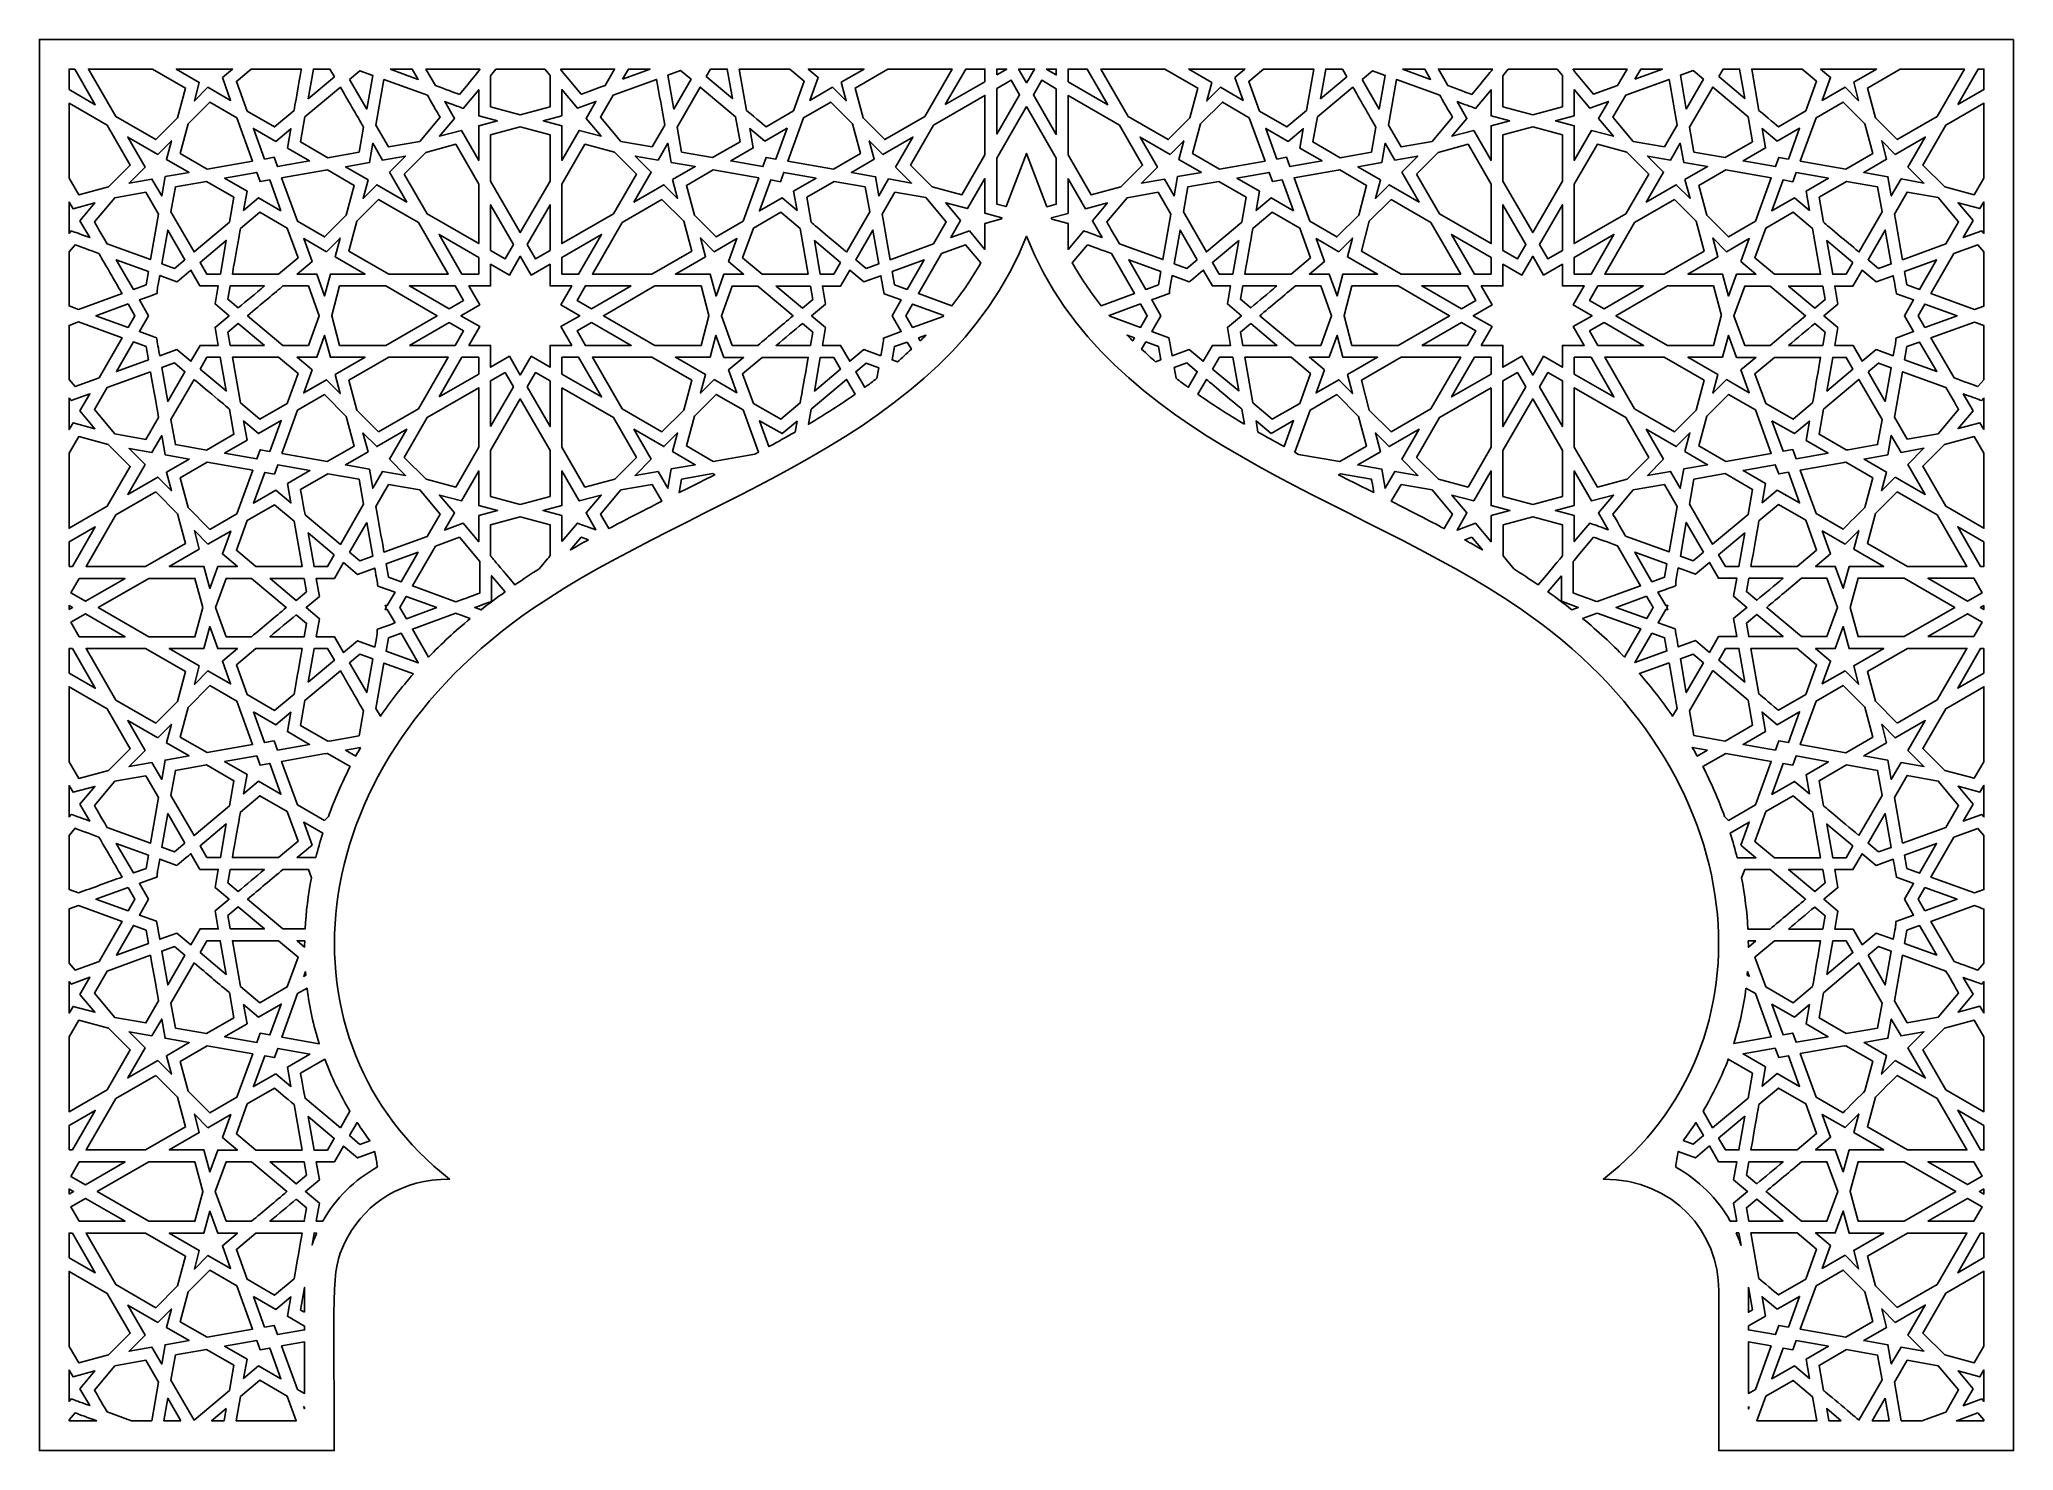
# Model space of a CAD drawing. Header units: millimetres. Extents: x -140 to 140, y -100 to 100.
import ezdxf

# ---------------------------------------------------------------- set-up
doc = ezdxf.new("R2010")
doc.units = ezdxf.units.MM
doc.header["$MEASUREMENT"] = 0
doc.layers.add('layer 1', color=7, linetype='Continuous')

msp = doc.modelspace()

# ---------------------------------------------------------------- linework, layer by layer
at = {"layer": 'layer 1', "color": 250}
for points, knots in [([(139.9702, 100.1536), (139.9702, 100.1536), (-139.8764, 100.1536), (-139.8764, 100.1536), (-139.8764, 100.1536), (-139.8764, 100.1536), (-139.8764, -99.8361), (-139.8764, -99.8361), (-139.8764, -99.8361), (-139.8764, -99.8361), (-98.0959, -99.8361), (-98.0959, -99.8361), (-98.0959, -99.8361), (-98.0959, -74.8269), (-98.6187, -74.0488), (-96.1485, -69.5582), (-96.1485, -69.5582), (-93.4787, -64.7051), (-88.4806, -61.3664), (-81.7478, -61.3664), (-81.7478, -61.3664), (-106.4026, -42.1954), (-103.5897, -3.5754), (-69.9403, 19.4906), (-69.9403, 19.4906), (-46.2943, 35.7001), (-11.4759, 43.137), (0.0469, 72.2761), (0.0469, 72.2761), (11.5556, 43.1821), (46.4287, 35.6733), (70.0377, 19.4889), (70.0377, 19.4889), (103.8267, -3.6759), (106.4394, -42.2398), (81.842, -61.3664), (81.842, -61.3664), (91.8654, -61.3664), (98.1897, -69.0139), (98.1897, -77.1568), (98.1897, -77.1568), (98.1897, -77.1568), (98.1897, -99.8361), (98.1897, -99.8361), (98.1897, -99.8361), (98.1897, -99.8361), (139.9702, -99.8361), (139.9702, -99.8361), (139.9702, -99.8361), (139.9702, -99.8361), (139.9702, 100.1536), (139.9702, 100.1536)], [0, 0, 0, 0, 0.07142857, 0.07142857, 0.07142857, 0.07142857, 0.14285714, 0.14285714, 0.14285714, 0.14285714, 0.21428571, 0.21428571, 0.21428571, 0.21428571, 0.28571429, 0.28571429, 0.28571429, 0.28571429, 0.35714286, 0.35714286, 0.35714286, 0.35714286, 0.42857143, 0.42857143, 0.42857143, 0.42857143, 0.5, 0.5, 0.5, 0.5, 0.57142857, 0.57142857, 0.57142857, 0.57142857, 0.64285714, 0.64285714, 0.64285714, 0.64285714, 0.71428571, 0.71428571, 0.71428571, 0.71428571, 0.78571429, 0.78571429, 0.78571429, 0.78571429, 0.85714286, 0.85714286, 0.85714286, 0.85714286, 1, 1, 1, 1]), ([(-135.6686, 93.0522), (-135.6686, 93.0522), (-135.6686, 95.9563), (-135.6686, 95.9563), (-135.6686, 95.9563), (-135.6686, 95.9563), (-134.8722, 95.9563), (-134.8722, 95.9563), (-134.8722, 95.9563), (-134.8722, 95.9563), (-131.9596, 90.9108), (-131.9596, 90.9108), (-131.9596, 90.9108), (-131.9596, 90.9108), (-135.6686, 93.0522), (-135.6686, 93.0522)], [0, 0, 0, 0, 0.2, 0.2, 0.2, 0.2, 0.4, 0.4, 0.4, 0.4, 0.6, 0.6, 0.6, 0.6, 1, 1, 1, 1]), ([(-120.3058, 89.0471), (-120.3058, 89.0471), (-123.3886, 85.9628), (-123.3886, 85.9628), (-123.3886, 85.9628), (-123.3886, 85.9628), (-129.0472, 89.2295), (-129.0472, 89.2295), (-129.0472, 89.2295), (-129.0472, 89.2295), (-132.9305, 95.9563), (-132.9305, 95.9563), (-132.9305, 95.9563), (-132.9305, 95.9563), (-123.846, 95.9563), (-123.846, 95.9563), (-123.846, 95.9563), (-123.846, 95.9563), (-119.1761, 93.26), (-119.1761, 93.26), (-119.1761, 93.26), (-119.1761, 93.26), (-120.3058, 89.0471), (-120.3058, 89.0471)], [0, 0, 0, 0, 0.14285714, 0.14285714, 0.14285714, 0.14285714, 0.28571429, 0.28571429, 0.28571429, 0.28571429, 0.42857143, 0.42857143, 0.42857143, 0.42857143, 0.57142857, 0.57142857, 0.57142857, 0.57142857, 0.71428571, 0.71428571, 0.71428571, 0.71428571, 1, 1, 1, 1]), ([(-113.9463, 94.7434), (-113.9463, 94.7434), (-112.7744, 91.5208), (-112.7744, 91.5208), (-112.7744, 91.5208), (-112.7744, 91.5208), (-115.9876, 93.3757), (-115.9876, 93.3757), (-115.9876, 93.3757), (-115.9876, 93.3757), (-117.923, 91.4393), (-117.923, 91.4393), (-117.923, 91.4393), (-117.923, 91.4393), (-117.2173, 94.0707), (-117.2173, 94.0707), (-117.2173, 94.0707), (-117.2173, 94.0707), (-120.4826, 95.9563), (-120.4826, 95.9563), (-120.4826, 95.9563), (-120.4826, 95.9563), (-112.501, 95.9563), (-112.501, 95.9563), (-112.501, 95.9563), (-112.501, 95.9563), (-113.9463, 94.7434), (-113.9463, 94.7434)], [0, 0, 0, 0, 0.125, 0.125, 0.125, 0.125, 0.25, 0.25, 0.25, 0.25, 0.375, 0.375, 0.375, 0.375, 0.5, 0.5, 0.5, 0.5, 0.625, 0.625, 0.625, 0.625, 0.75, 0.75, 0.75, 0.75, 1, 1, 1, 1]), ([(-103.7876, 90.0726), (-103.7876, 90.0726), (-106.5469, 87.7574), (-106.5469, 87.7574), (-106.5469, 87.7574), (-106.5469, 87.7574), (-110.4315, 89.9972), (-110.4315, 89.9972), (-110.4315, 89.9972), (-110.4315, 89.9972), (-111.9637, 94.2114), (-111.9637, 94.2114), (-111.9637, 94.2114), (-111.9637, 94.2114), (-109.8846, 95.9563), (-109.8846, 95.9563), (-109.8846, 95.9563), (-109.8846, 95.9563), (-102.749, 95.9563), (-102.749, 95.9563), (-102.749, 95.9563), (-102.8735, 95.2497), (-103.4592, 91.9247), (-103.7876, 90.0726)], [0, 0, 0, 0, 0.14285714, 0.14285714, 0.14285714, 0.14285714, 0.28571429, 0.28571429, 0.28571429, 0.28571429, 0.42857143, 0.42857143, 0.42857143, 0.42857143, 0.57142857, 0.57142857, 0.57142857, 0.57142857, 0.71428571, 0.71428571, 0.71428571, 0.71428571, 1, 1, 1, 1]), ([(-101.7824, 91.7554), (-101.7824, 91.7554), (-101.0416, 95.9563), (-101.0416, 95.9563), (-101.0416, 95.9563), (-101.0416, 95.9563), (-98.6949, 95.9563), (-98.6949, 95.9563), (-98.6949, 95.9563), (-98.6949, 95.9563), (-98.0684, 94.8715), (-98.0684, 94.8715), (-98.0684, 94.8715), (-98.0684, 94.8715), (-101.7824, 91.7554), (-101.7824, 91.7554)], [0, 0, 0, 0, 0.2, 0.2, 0.2, 0.2, 0.4, 0.4, 0.4, 0.4, 0.6, 0.6, 0.6, 0.6, 1, 1, 1, 1]), ([(-95.9065, 94.4901), (-95.9065, 94.4901), (-94.4414, 95.7192), (-94.4414, 95.7192), (-94.4414, 95.7192), (-94.4414, 95.7192), (-92.6419, 95.0634), (-92.6419, 95.0634), (-92.6419, 95.0634), (-92.6419, 95.0634), (-93.484, 90.2935), (-93.484, 90.2935), (-93.484, 90.2935), (-93.484, 90.2935), (-95.9065, 94.4901), (-95.9065, 94.4901)], [0, 0, 0, 0, 0.2, 0.2, 0.2, 0.2, 0.4, 0.4, 0.4, 0.4, 0.6, 0.6, 0.6, 0.6, 1, 1, 1, 1]), ([(-90.1774, 95.9563), (-90.1774, 95.9563), (-87.0268, 95.9563), (-87.0268, 95.9563), (-87.0268, 95.9563), (-87.0268, 95.9563), (-86.1889, 94.5049), (-86.1889, 94.5049), (-86.1889, 94.5049), (-86.1889, 94.5049), (-90.1774, 95.9563), (-90.1774, 95.9563)], [0, 0, 0, 0, 0.25, 0.25, 0.25, 0.25, 0.5, 0.5, 0.5, 0.5, 1, 1, 1, 1]), ([(-80.3416, 92.3763), (-81.1195, 92.6589), (-82.3281, 93.0995), (-83.7311, 93.611), (-83.7311, 93.611), (-83.7311, 93.611), (-85.0851, 95.9563), (-85.0851, 95.9563), (-85.0851, 95.9563), (-85.0851, 95.9563), (-77.4587, 95.9563), (-77.4587, 95.9563), (-77.4587, 95.9563), (-77.4587, 95.9563), (-77.4587, 95.8423), (-77.4587, 95.8423), (-77.4587, 95.8423), (-77.4587, 95.8423), (-77.324, 95.9721), (-80.3416, 92.3763)], [0, 0, 0, 0, 0.16666667, 0.16666667, 0.16666667, 0.16666667, 0.33333333, 0.33333333, 0.33333333, 0.33333333, 0.5, 0.5, 0.5, 0.5, 0.66666667, 0.66666667, 0.66666667, 0.66666667, 1, 1, 1, 1]), ([(-75.9241, 90.6237), (-75.9241, 90.6237), (-75.9241, 95.0246), (-75.9241, 95.0246), (-75.9241, 95.0246), (-75.9241, 95.0246), (-75.8437, 95.1505), (-75.1681, 95.9563), (-75.1681, 95.9563), (-75.1681, 95.9563), (-68.2551, 95.9563), (-68.2551, 95.9563), (-68.2551, 95.9563), (-68.2551, 95.9563), (-67.4991, 95.0486), (-67.4991, 95.0486), (-67.4991, 95.0486), (-67.4991, 95.0486), (-67.4991, 90.6237), (-67.4991, 90.6237), (-67.4991, 90.6237), (-67.4991, 90.6237), (-71.7116, 89.4955), (-71.7116, 89.4955), (-71.7116, 89.4955), (-71.7116, 89.4955), (-75.9241, 90.6237), (-75.9241, 90.6237)], [0, 0, 0, 0, 0.125, 0.125, 0.125, 0.125, 0.25, 0.25, 0.25, 0.25, 0.375, 0.375, 0.375, 0.375, 0.5, 0.5, 0.5, 0.5, 0.625, 0.625, 0.625, 0.625, 0.75, 0.75, 0.75, 0.75, 1, 1, 1, 1]), ([(-59.6773, 93.6406), (-59.7472, 93.6159), (-63.0121, 92.4267), (-63.0827, 92.401), (-63.0827, 92.401), (-66.1215, 96.0226), (-65.7366, 95.5601), (-65.9649, 95.8423), (-65.9649, 95.8423), (-65.9649, 95.8423), (-65.9649, 95.9563), (-65.9649, 95.9563), (-65.9649, 95.9563), (-65.9649, 95.9563), (-58.3399, 95.9563), (-58.3399, 95.9563), (-58.3399, 95.9563), (-58.3399, 95.9563), (-59.6773, 93.6406), (-59.6773, 93.6406)], [0, 0, 0, 0, 0.16666667, 0.16666667, 0.16666667, 0.16666667, 0.33333333, 0.33333333, 0.33333333, 0.33333333, 0.5, 0.5, 0.5, 0.5, 0.66666667, 0.66666667, 0.66666667, 0.66666667, 1, 1, 1, 1]), ([(-57.2181, 94.536), (-57.2181, 94.536), (-56.3982, 95.9563), (-56.3982, 95.9563), (-56.3982, 95.9563), (-56.3982, 95.9563), (-53.3167, 95.9563), (-53.3167, 95.9563), (-53.3167, 95.9563), (-53.3167, 95.9563), (-57.2181, 94.536), (-57.2181, 94.536)], [0, 0, 0, 0, 0.25, 0.25, 0.25, 0.25, 0.5, 0.5, 0.5, 0.5, 1, 1, 1, 1]), ([(-49.9364, 90.2995), (-49.9364, 90.2995), (-50.7813, 95.0891), (-50.7813, 95.0891), (-50.7813, 95.0891), (-50.7813, 95.0891), (-48.9821, 95.7432), (-48.9821, 95.7432), (-48.9821, 95.7432), (-48.9821, 95.7432), (-47.5068, 94.5067), (-47.5068, 94.5067), (-47.5068, 94.5067), (-47.5068, 94.5067), (-49.9364, 90.2995), (-49.9364, 90.2995)], [0, 0, 0, 0, 0.2, 0.2, 0.2, 0.2, 0.4, 0.4, 0.4, 0.4, 0.6, 0.6, 0.6, 0.6, 1, 1, 1, 1]), ([(-45.3447, 94.8884), (-45.3447, 94.8884), (-44.7284, 95.9563), (-44.7284, 95.9563), (-44.7284, 95.9563), (-44.7284, 95.9563), (-42.3792, 95.9563), (-42.3792, 95.9563), (-42.3792, 95.9563), (-42.3792, 95.9563), (-41.6423, 91.7794), (-41.6423, 91.7794), (-41.6423, 91.7794), (-41.6423, 91.7794), (-45.3447, 94.8884), (-45.3447, 94.8884)], [0, 0, 0, 0, 0.2, 0.2, 0.2, 0.2, 0.4, 0.4, 0.4, 0.4, 0.6, 0.6, 0.6, 0.6, 1, 1, 1, 1]), ([(-32.9925, 90.0208), (-32.9925, 90.0208), (-36.8762, 87.781), (-36.8762, 87.781), (-36.8762, 87.781), (-37.337, 88.168), (-38.9805, 89.5456), (-39.6378, 90.097), (-39.6378, 90.097), (-39.6378, 90.097), (-40.6718, 95.9563), (-40.6718, 95.9563), (-40.6718, 95.9563), (-40.6718, 95.9563), (-33.51, 95.9563), (-33.51, 95.9563), (-33.51, 95.9563), (-33.51, 95.9563), (-31.46, 94.2354), (-31.46, 94.2354), (-31.46, 94.2354), (-31.46, 94.2354), (-32.9925, 90.0208), (-32.9925, 90.0208)], [0, 0, 0, 0, 0.14285714, 0.14285714, 0.14285714, 0.14285714, 0.28571429, 0.28571429, 0.28571429, 0.28571429, 0.42857143, 0.42857143, 0.42857143, 0.42857143, 0.57142857, 0.57142857, 0.57142857, 0.57142857, 0.71428571, 0.71428571, 0.71428571, 0.71428571, 1, 1, 1, 1]), ([(-26.2103, 94.0841), (-26.2103, 94.0841), (-25.5069, 91.4612), (-25.5069, 91.4612), (-25.5069, 91.4612), (-25.5069, 91.4612), (-27.4327, 93.3877), (-27.4327, 93.3877), (-27.4327, 93.3877), (-27.4327, 93.3877), (-30.6553, 91.5271), (-30.6553, 91.5271), (-30.6553, 91.5271), (-30.6553, 91.5271), (-29.4774, 94.7671), (-29.4774, 94.7671), (-29.4774, 94.7671), (-29.4774, 94.7671), (-30.8938, 95.9563), (-30.8938, 95.9563), (-30.8938, 95.9563), (-30.8938, 95.9563), (-22.9676, 95.9563), (-22.9676, 95.9563), (-22.9676, 95.9563), (-22.9676, 95.9563), (-26.2103, 94.0841), (-26.2103, 94.0841)], [0, 0, 0, 0, 0.125, 0.125, 0.125, 0.125, 0.25, 0.25, 0.25, 0.25, 0.375, 0.375, 0.375, 0.375, 0.5, 0.5, 0.5, 0.5, 0.625, 0.625, 0.625, 0.625, 0.75, 0.75, 0.75, 0.75, 1, 1, 1, 1]), ([(-14.3806, 89.2426), (-14.3806, 89.2426), (-20.0392, 85.9758), (-20.0392, 85.9758), (-20.0392, 85.9758), (-20.0392, 85.9758), (-23.1182, 89.0566), (-23.1182, 89.0566), (-23.1182, 89.0566), (-23.1182, 89.0566), (-24.2517, 93.273), (-24.2517, 93.273), (-24.2517, 93.273), (-24.2517, 93.273), (-19.6042, 95.9563), (-19.6042, 95.9563), (-19.6042, 95.9563), (-19.6042, 95.9563), (-10.5047, 95.9563), (-10.5047, 95.9563), (-10.5047, 95.9563), (-10.5047, 95.9563), (-14.3806, 89.2426), (-14.3806, 89.2426)], [0, 0, 0, 0, 0.14285714, 0.14285714, 0.14285714, 0.14285714, 0.28571429, 0.28571429, 0.28571429, 0.28571429, 0.42857143, 0.42857143, 0.42857143, 0.42857143, 0.57142857, 0.57142857, 0.57142857, 0.57142857, 0.71428571, 0.71428571, 0.71428571, 0.71428571, 1, 1, 1, 1]), ([(-11.4681, 90.9239), (-11.4681, 90.9239), (-8.563, 95.9563), (-8.563, 95.9563), (-8.563, 95.9563), (-8.563, 95.9563), (-5.8522, 95.9563), (-5.8522, 95.9563), (-5.8522, 95.9563), (-5.8522, 95.9563), (-5.8522, 94.1659), (-5.8522, 94.1659), (-5.8522, 94.1659), (-5.8522, 94.1659), (-11.4681, 90.9239), (-11.4681, 90.9239)], [0, 0, 0, 0, 0.2, 0.2, 0.2, 0.2, 0.4, 0.4, 0.4, 0.4, 0.6, 0.6, 0.6, 0.6, 1, 1, 1, 1]), ([(-4.1702, 95.1368), (-4.1702, 95.1368), (-4.1702, 95.9563), (-4.1702, 95.9563), (-4.1702, 95.9563), (-4.1702, 95.9563), (-2.7503, 95.9563), (-2.7503, 95.9563), (-2.7503, 95.9563), (-2.7503, 95.9563), (-4.1702, 95.1368), (-4.1702, 95.1368)], [0, 0, 0, 0, 0.25, 0.25, 0.25, 0.25, 0.5, 0.5, 0.5, 0.5, 1, 1, 1, 1]), ([(0.2335, 94.3116), (0.2335, 94.3116), (0.2335, 94.3543), (0.2335, 94.3543), (0.2335, 94.3543), (0.2335, 94.3543), (0.0402, 94.0121), (0.0402, 94.0121), (0.0402, 94.0121), (0.0402, 94.0121), (-1.082, 95.9563), (-1.082, 95.9563), (-1.082, 95.9563), (-1.082, 95.9563), (1.1829, 95.9563), (1.1829, 95.9563), (1.1829, 95.9563), (1.1829, 95.9563), (0.2335, 94.3116), (0.2335, 94.3116)], [0, 0, 0, 0, 0.16666667, 0.16666667, 0.16666667, 0.16666667, 0.33333333, 0.33333333, 0.33333333, 0.33333333, 0.5, 0.5, 0.5, 0.5, 0.66666667, 0.66666667, 0.66666667, 0.66666667, 1, 1, 1, 1]), ([(2.8208, 95.9563), (2.8208, 95.9563), (4.2637, 95.9563), (4.2637, 95.9563), (4.2637, 95.9563), (4.2637, 95.9563), (4.2637, 95.1234), (4.2637, 95.1234), (4.2637, 95.1234), (4.2637, 95.1234), (2.8208, 95.9563), (2.8208, 95.9563)], [0, 0, 0, 0, 0.25, 0.25, 0.25, 0.25, 0.5, 0.5, 0.5, 0.5, 1, 1, 1, 1]), ([(5.9454, 94.1529), (5.9454, 94.1529), (5.9454, 95.9563), (5.9454, 95.9563), (5.9454, 95.9563), (5.9454, 95.9563), (8.6487, 95.9563), (8.6487, 95.9563), (8.6487, 95.9563), (8.6487, 95.9563), (11.5616, 90.9108), (11.5616, 90.9108), (11.5616, 90.9108), (11.5616, 90.9108), (5.9454, 94.1529), (5.9454, 94.1529)], [0, 0, 0, 0, 0.2, 0.2, 0.2, 0.2, 0.4, 0.4, 0.4, 0.4, 0.6, 0.6, 0.6, 0.6, 1, 1, 1, 1]), ([(23.2152, 89.0471), (23.2152, 89.0471), (20.1327, 85.9628), (20.1327, 85.9628), (20.1327, 85.9628), (20.1327, 85.9628), (14.4738, 89.2295), (14.4738, 89.2295), (14.4738, 89.2295), (14.4738, 89.2295), (10.5907, 95.9563), (10.5907, 95.9563), (10.5907, 95.9563), (10.5907, 95.9563), (19.6751, 95.9563), (19.6751, 95.9563), (19.6751, 95.9563), (19.6751, 95.9563), (24.3452, 93.26), (24.3452, 93.26), (24.3452, 93.26), (24.3452, 93.26), (23.2152, 89.0471), (23.2152, 89.0471)], [0, 0, 0, 0, 0.14285714, 0.14285714, 0.14285714, 0.14285714, 0.28571429, 0.28571429, 0.28571429, 0.28571429, 0.42857143, 0.42857143, 0.42857143, 0.42857143, 0.57142857, 0.57142857, 0.57142857, 0.57142857, 0.71428571, 0.71428571, 0.71428571, 0.71428571, 1, 1, 1, 1]), ([(29.5748, 94.7434), (29.5748, 94.7434), (30.7467, 91.5208), (30.7467, 91.5208), (30.7467, 91.5208), (30.7467, 91.5208), (27.5332, 93.3757), (27.5332, 93.3757), (27.5332, 93.3757), (27.5332, 93.3757), (25.5979, 91.4393), (25.5979, 91.4393), (25.5979, 91.4393), (25.5979, 91.4393), (26.3038, 94.0707), (26.3038, 94.0707), (26.3038, 94.0707), (26.3038, 94.0707), (23.0385, 95.9563), (23.0385, 95.9563), (23.0385, 95.9563), (23.0385, 95.9563), (31.0201, 95.9563), (31.0201, 95.9563), (31.0201, 95.9563), (31.0201, 95.9563), (29.5748, 94.7434), (29.5748, 94.7434)], [0, 0, 0, 0, 0.125, 0.125, 0.125, 0.125, 0.25, 0.25, 0.25, 0.25, 0.375, 0.375, 0.375, 0.375, 0.5, 0.5, 0.5, 0.5, 0.625, 0.625, 0.625, 0.625, 0.75, 0.75, 0.75, 0.75, 1, 1, 1, 1]), ([(39.7341, 90.073), (39.7341, 90.073), (36.9739, 87.7574), (36.9739, 87.7574), (36.9739, 87.7574), (36.9739, 87.7574), (33.0898, 89.9972), (33.0898, 89.9972), (33.0898, 89.9972), (33.0898, 89.9972), (31.5574, 94.2114), (31.5574, 94.2114), (31.5574, 94.2114), (31.5574, 94.2114), (33.6363, 95.9563), (33.6363, 95.9563), (33.6363, 95.9563), (33.6363, 95.9563), (40.7719, 95.9563), (40.7719, 95.9563), (40.7719, 95.9563), (40.7719, 95.9563), (39.7341, 90.073), (39.7341, 90.073)], [0, 0, 0, 0, 0.14285714, 0.14285714, 0.14285714, 0.14285714, 0.28571429, 0.28571429, 0.28571429, 0.28571429, 0.42857143, 0.42857143, 0.42857143, 0.42857143, 0.57142857, 0.57142857, 0.57142857, 0.57142857, 0.71428571, 0.71428571, 0.71428571, 0.71428571, 1, 1, 1, 1]), ([(41.7385, 91.7554), (41.7385, 91.7554), (42.4794, 95.9563), (42.4794, 95.9563), (42.4794, 95.9563), (42.4794, 95.9563), (44.8261, 95.9563), (44.8261, 95.9563), (44.8261, 95.9563), (44.8261, 95.9563), (45.4529, 94.8715), (45.4529, 94.8715), (45.4529, 94.8715), (45.4529, 94.8715), (41.7385, 91.7554), (41.7385, 91.7554)], [0, 0, 0, 0, 0.2, 0.2, 0.2, 0.2, 0.4, 0.4, 0.4, 0.4, 0.6, 0.6, 0.6, 0.6, 1, 1, 1, 1]), ([(47.6144, 94.4901), (47.6144, 94.4901), (49.0795, 95.7192), (49.0795, 95.7192), (49.0795, 95.7192), (49.0795, 95.7192), (50.879, 95.0634), (50.879, 95.0634), (50.879, 95.0634), (50.879, 95.0634), (50.0369, 90.2935), (50.0369, 90.2935), (50.0369, 90.2935), (50.0369, 90.2935), (47.6144, 94.4901), (47.6144, 94.4901)], [0, 0, 0, 0, 0.2, 0.2, 0.2, 0.2, 0.4, 0.4, 0.4, 0.4, 0.6, 0.6, 0.6, 0.6, 1, 1, 1, 1]), ([(53.3435, 95.9563), (53.3435, 95.9563), (56.4942, 95.9563), (56.4942, 95.9563), (56.4942, 95.9563), (56.4942, 95.9563), (57.332, 94.5049), (57.332, 94.5049), (57.332, 94.5049), (57.332, 94.5049), (53.3435, 95.9563), (53.3435, 95.9563)], [0, 0, 0, 0, 0.25, 0.25, 0.25, 0.25, 0.5, 0.5, 0.5, 0.5, 1, 1, 1, 1]), ([(66.0622, 95.8423), (66.0622, 95.8423), (66.1973, 95.9725), (63.1793, 92.3763), (63.1793, 92.3763), (62.4014, 92.6589), (61.1928, 93.0995), (59.7902, 93.611), (59.7902, 93.611), (59.7902, 93.611), (58.4362, 95.9563), (58.4362, 95.9563), (58.4362, 95.9563), (58.4362, 95.9563), (66.0622, 95.9563), (66.0622, 95.9563), (66.0622, 95.9563), (66.0622, 95.9563), (66.0622, 95.8423), (66.0622, 95.8423)], [0, 0, 0, 0, 0.16666667, 0.16666667, 0.16666667, 0.16666667, 0.33333333, 0.33333333, 0.33333333, 0.33333333, 0.5, 0.5, 0.5, 0.5, 0.66666667, 0.66666667, 0.66666667, 0.66666667, 1, 1, 1, 1]), ([(76.0218, 90.6237), (76.0218, 90.6237), (71.8093, 89.4955), (71.8093, 89.4955), (71.8093, 89.4955), (71.8093, 89.4955), (67.5968, 90.6237), (67.5968, 90.6237), (67.5968, 90.6237), (67.5968, 90.6237), (67.5968, 95.0246), (67.5968, 95.0246), (67.5968, 95.0246), (67.5968, 95.0246), (67.6772, 95.1505), (68.3528, 95.9563), (68.3528, 95.9563), (68.3528, 95.9563), (75.2658, 95.9563), (75.2658, 95.9563), (75.2658, 95.9563), (75.2658, 95.9563), (76.0218, 95.0486), (76.0218, 95.0486), (76.0218, 95.0486), (76.0218, 95.0486), (76.0218, 90.6237), (76.0218, 90.6237)], [0, 0, 0, 0, 0.125, 0.125, 0.125, 0.125, 0.25, 0.25, 0.25, 0.25, 0.375, 0.375, 0.375, 0.375, 0.5, 0.5, 0.5, 0.5, 0.625, 0.625, 0.625, 0.625, 0.75, 0.75, 0.75, 0.75, 1, 1, 1, 1]), ([(83.8436, 93.6406), (83.8436, 93.6406), (80.4383, 92.401), (80.4383, 92.401), (80.4383, 92.401), (77.3994, 96.0226), (77.7847, 95.5601), (77.5561, 95.8423), (77.5561, 95.8423), (77.5561, 95.8423), (77.5564, 95.9563), (77.5564, 95.9563), (77.5564, 95.9563), (77.5564, 95.9563), (85.181, 95.9563), (85.181, 95.9563), (85.181, 95.9563), (85.181, 95.9563), (83.8436, 93.6406), (83.8436, 93.6406)], [0, 0, 0, 0, 0.16666667, 0.16666667, 0.16666667, 0.16666667, 0.33333333, 0.33333333, 0.33333333, 0.33333333, 0.5, 0.5, 0.5, 0.5, 0.66666667, 0.66666667, 0.66666667, 0.66666667, 1, 1, 1, 1]), ([(86.3028, 94.536), (86.3028, 94.536), (87.123, 95.9563), (87.123, 95.9563), (87.123, 95.9563), (87.123, 95.9563), (90.2042, 95.9563), (90.2042, 95.9563), (90.2042, 95.9563), (90.2042, 95.9563), (86.3028, 94.536), (86.3028, 94.536)], [0, 0, 0, 0, 0.25, 0.25, 0.25, 0.25, 0.5, 0.5, 0.5, 0.5, 1, 1, 1, 1]), ([(93.5845, 90.2995), (93.5845, 90.2995), (92.74, 95.0891), (92.74, 95.0891), (92.74, 95.0891), (92.74, 95.0891), (94.5388, 95.7432), (94.5388, 95.7432), (94.5388, 95.7432), (94.5388, 95.7432), (96.0141, 94.5067), (96.0141, 94.5067), (96.0141, 94.5067), (96.0141, 94.5067), (93.5845, 90.2995), (93.5845, 90.2995)], [0, 0, 0, 0, 0.2, 0.2, 0.2, 0.2, 0.4, 0.4, 0.4, 0.4, 0.6, 0.6, 0.6, 0.6, 1, 1, 1, 1]), ([(98.1763, 94.8884), (98.1763, 94.8884), (98.7926, 95.9563), (98.7926, 95.9563), (98.7926, 95.9563), (98.7926, 95.9563), (101.1417, 95.9563), (101.1417, 95.9563), (101.1417, 95.9563), (101.1417, 95.9563), (101.8787, 91.7794), (101.8787, 91.7794), (101.8787, 91.7794), (101.8787, 91.7794), (98.1763, 94.8884), (98.1763, 94.8884)], [0, 0, 0, 0, 0.2, 0.2, 0.2, 0.2, 0.4, 0.4, 0.4, 0.4, 0.6, 0.6, 0.6, 0.6, 1, 1, 1, 1]), ([(110.5288, 90.0208), (110.5288, 90.0208), (106.6451, 87.781), (106.6451, 87.781), (106.6451, 87.781), (106.0901, 88.247), (104.2942, 89.7523), (103.8832, 90.097), (103.8832, 90.097), (103.8832, 90.097), (102.8492, 95.9563), (102.8492, 95.9563), (102.8492, 95.9563), (102.8492, 95.9563), (110.0109, 95.9563), (110.0109, 95.9563), (110.0109, 95.9563), (110.0109, 95.9563), (112.0613, 94.2354), (112.0613, 94.2354), (112.0613, 94.2354), (112.0613, 94.2354), (110.5288, 90.0208), (110.5288, 90.0208)], [0, 0, 0, 0, 0.14285714, 0.14285714, 0.14285714, 0.14285714, 0.28571429, 0.28571429, 0.28571429, 0.28571429, 0.42857143, 0.42857143, 0.42857143, 0.42857143, 0.57142857, 0.57142857, 0.57142857, 0.57142857, 0.71428571, 0.71428571, 0.71428571, 0.71428571, 1, 1, 1, 1]), ([(117.3106, 94.0841), (117.3106, 94.0841), (118.014, 91.4612), (118.014, 91.4612), (118.014, 91.4612), (118.014, 91.4612), (116.0886, 93.3877), (116.0886, 93.3877), (116.0886, 93.3877), (116.0886, 93.3877), (112.8656, 91.5271), (112.8656, 91.5271), (112.8656, 91.5271), (112.8656, 91.5271), (114.0439, 94.7671), (114.0439, 94.7671), (114.0439, 94.7671), (114.0439, 94.7671), (112.6271, 95.9563), (112.6271, 95.9563), (112.6271, 95.9563), (112.6271, 95.9563), (120.5533, 95.9563), (120.5533, 95.9563), (120.5533, 95.9563), (120.5533, 95.9563), (117.3106, 94.0841), (117.3106, 94.0841)], [0, 0, 0, 0, 0.125, 0.125, 0.125, 0.125, 0.25, 0.25, 0.25, 0.25, 0.375, 0.375, 0.375, 0.375, 0.5, 0.5, 0.5, 0.5, 0.625, 0.625, 0.625, 0.625, 0.75, 0.75, 0.75, 0.75, 1, 1, 1, 1]), ([(129.1406, 89.2426), (129.1406, 89.2426), (123.4817, 85.9758), (123.4817, 85.9758), (123.4817, 85.9758), (123.4817, 85.9758), (120.4027, 89.0566), (120.4027, 89.0566), (120.4027, 89.0566), (120.4027, 89.0566), (119.2692, 93.273), (119.2692, 93.273), (119.2692, 93.273), (119.2692, 93.273), (123.9167, 95.9563), (123.9167, 95.9563), (123.9167, 95.9563), (123.9167, 95.9563), (133.0163, 95.9563), (133.0163, 95.9563), (133.0163, 95.9563), (133.0163, 95.9563), (129.1406, 89.2426), (129.1406, 89.2426)], [0, 0, 0, 0, 0.14285714, 0.14285714, 0.14285714, 0.14285714, 0.28571429, 0.28571429, 0.28571429, 0.28571429, 0.42857143, 0.42857143, 0.42857143, 0.42857143, 0.57142857, 0.57142857, 0.57142857, 0.57142857, 0.71428571, 0.71428571, 0.71428571, 0.71428571, 1, 1, 1, 1]), ([(132.0528, 90.9239), (132.0528, 90.9239), (134.958, 95.9563), (134.958, 95.9563), (134.958, 95.9563), (134.958, 95.9563), (135.7626, 95.9563), (135.7626, 95.9563), (135.7626, 95.9563), (135.7626, 95.9563), (135.7626, 93.0653), (135.7626, 93.0653), (135.7626, 93.0653), (135.7626, 93.0653), (132.0528, 90.9239), (132.0528, 90.9239)], [0, 0, 0, 0, 0.2, 0.2, 0.2, 0.2, 0.4, 0.4, 0.4, 0.4, 0.6, 0.6, 0.6, 0.6, 1, 1, 1, 1]), ([(-94.5649, 84.1654), (-94.5649, 84.1654), (-98.7534, 83.4256), (-98.7534, 83.4256), (-98.7534, 83.4256), (-98.7534, 83.4256), (-98.7806, 83.4415), (-98.7806, 83.4415), (-98.7806, 83.4415), (-98.7806, 83.4415), (-99.0071, 83.4016), (-99.0071, 83.4016), (-99.0071, 83.4016), (-99.0071, 83.4016), (-102.8619, 85.6294), (-102.8619, 85.6294), (-102.8619, 85.6294), (-102.8619, 85.6294), (-102.2375, 89.178), (-102.2375, 89.178), (-102.2375, 89.178), (-102.2375, 89.178), (-97.2143, 93.3926), (-97.2143, 93.3926), (-97.2143, 93.3926), (-96.2484, 91.7187), (-94.9032, 89.3868), (-93.9387, 87.7182), (-93.9387, 87.7182), (-93.9387, 87.7182), (-94.5649, 84.1654), (-94.5649, 84.1654)], [0, 0, 0, 0, 0.11111111, 0.11111111, 0.11111111, 0.11111111, 0.22222222, 0.22222222, 0.22222222, 0.22222222, 0.33333333, 0.33333333, 0.33333333, 0.33333333, 0.44444444, 0.44444444, 0.44444444, 0.44444444, 0.55555556, 0.55555556, 0.55555556, 0.55555556, 0.66666667, 0.66666667, 0.66666667, 0.66666667, 0.77777778, 0.77777778, 0.77777778, 0.77777778, 1, 1, 1, 1]), ([(-85.9681, 85.7), (-85.9681, 85.7), (-90.3831, 84.9221), (-90.3831, 84.9221), (-90.3831, 84.9221), (-90.3831, 84.9221), (-92.1763, 88.029), (-92.1763, 88.029), (-92.1763, 88.029), (-92.1763, 88.029), (-91.0371, 94.4795), (-91.0371, 94.4795), (-91.0371, 94.4795), (-91.0371, 94.4795), (-84.8794, 92.2387), (-84.8794, 92.2387), (-84.8794, 92.2387), (-84.6409, 91.827), (-83.4009, 89.6779), (-83.0876, 89.1346), (-83.0876, 89.1346), (-83.0876, 89.1346), (-85.9681, 85.7), (-85.9681, 85.7)], [0, 0, 0, 0, 0.14285714, 0.14285714, 0.14285714, 0.14285714, 0.28571429, 0.28571429, 0.28571429, 0.28571429, 0.42857143, 0.42857143, 0.42857143, 0.42857143, 0.57142857, 0.57142857, 0.57142857, 0.57142857, 0.71428571, 0.71428571, 0.71428571, 0.71428571, 1, 1, 1, 1]), ([(-74.9621, 88.6252), (-74.9621, 88.6252), (-77.6058, 87.9172), (-77.6058, 87.9172), (-77.6058, 87.9172), (-77.6058, 87.9172), (-77.6058, 83.0054), (-77.6058, 83.0054), (-77.6058, 83.0054), (-77.6058, 83.0054), (-80.0615, 87.2596), (-80.0615, 87.2596), (-80.0615, 87.2596), (-80.0615, 87.2596), (-83.1631, 86.4277), (-83.1631, 86.4277), (-83.1631, 86.4277), (-83.1631, 86.4277), (-81.0429, 88.9561), (-81.0429, 88.9561), (-81.0429, 88.9561), (-81.0429, 88.9561), (-82.4205, 91.3434), (-82.4205, 91.3434), (-82.4205, 91.3434), (-80.7731, 90.7433), (-80.4118, 90.6131), (-79.8089, 90.3954), (-79.8089, 90.3954), (-79.8089, 90.3954), (-77.6058, 93.0208), (-77.6058, 93.0208), (-77.6058, 93.0208), (-77.6058, 93.0208), (-77.6058, 89.3332), (-77.6058, 89.3332), (-77.6058, 89.3332), (-77.6058, 89.3332), (-74.9621, 88.6252), (-74.9621, 88.6252)], [0, 0, 0, 0, 0.09090909, 0.09090909, 0.09090909, 0.09090909, 0.18181818, 0.18181818, 0.18181818, 0.18181818, 0.27272727, 0.27272727, 0.27272727, 0.27272727, 0.36363636, 0.36363636, 0.36363636, 0.36363636, 0.45454545, 0.45454545, 0.45454545, 0.45454545, 0.54545455, 0.54545455, 0.54545455, 0.54545455, 0.63636364, 0.63636364, 0.63636364, 0.63636364, 0.72727273, 0.72727273, 0.72727273, 0.72727273, 0.81818182, 0.81818182, 0.81818182, 0.81818182, 1, 1, 1, 1]), ([(-65.8178, 89.3332), (-65.8178, 89.3332), (-65.8178, 93.0448), (-65.8178, 93.0448), (-65.8178, 93.0448), (-65.8178, 93.0448), (-63.6136, 90.418), (-63.6136, 90.418), (-63.6136, 90.418), (-63.6136, 90.418), (-60.984, 91.3751), (-60.984, 91.3751), (-60.984, 91.3751), (-60.984, 91.3751), (-62.3806, 88.9561), (-62.3806, 88.9561), (-62.3806, 88.9561), (-62.3806, 88.9561), (-60.2605, 86.4277), (-60.2605, 86.4277), (-60.2605, 86.4277), (-60.2605, 86.4277), (-63.3617, 87.2596), (-63.3617, 87.2596), (-63.3617, 87.2596), (-63.3617, 87.2596), (-65.8178, 83.0051), (-65.8178, 83.0051), (-65.8178, 83.0051), (-65.8178, 83.0051), (-65.8178, 87.9172), (-65.8178, 87.9172), (-65.8178, 87.9172), (-65.8178, 87.9172), (-68.4615, 88.6252), (-68.4615, 88.6252), (-68.4615, 88.6252), (-68.4615, 88.6252), (-65.8178, 89.3332), (-65.8178, 89.3332)], [0, 0, 0, 0, 0.09090909, 0.09090909, 0.09090909, 0.09090909, 0.18181818, 0.18181818, 0.18181818, 0.18181818, 0.27272727, 0.27272727, 0.27272727, 0.27272727, 0.36363636, 0.36363636, 0.36363636, 0.36363636, 0.45454545, 0.45454545, 0.45454545, 0.45454545, 0.54545455, 0.54545455, 0.54545455, 0.54545455, 0.63636364, 0.63636364, 0.63636364, 0.63636364, 0.72727273, 0.72727273, 0.72727273, 0.72727273, 0.81818182, 0.81818182, 0.81818182, 0.81818182, 1, 1, 1, 1]), ([(-53.0405, 84.9221), (-53.0405, 84.9221), (-57.4552, 85.7), (-57.4552, 85.7), (-57.4552, 85.7), (-57.4552, 85.7), (-60.3359, 89.1343), (-60.3359, 89.1343), (-60.3359, 89.1343), (-60.3359, 89.1343), (-58.5265, 92.2697), (-58.5265, 92.2697), (-58.5265, 92.2697), (-58.5265, 92.2697), (-52.3857, 94.5053), (-52.3857, 94.5053), (-52.3857, 94.5053), (-52.0213, 92.444), (-51.6058, 90.0825), (-51.2449, 88.0332), (-51.2449, 88.0332), (-51.2449, 88.0332), (-53.0405, 84.9221), (-53.0405, 84.9221)], [0, 0, 0, 0, 0.14285714, 0.14285714, 0.14285714, 0.14285714, 0.28571429, 0.28571429, 0.28571429, 0.28571429, 0.42857143, 0.42857143, 0.42857143, 0.42857143, 0.57142857, 0.57142857, 0.57142857, 0.57142857, 0.71428571, 0.71428571, 0.71428571, 0.71428571, 1, 1, 1, 1]), ([(-44.4437, 83.4094), (-44.4437, 83.4094), (-48.8583, 84.1894), (-48.8583, 84.1894), (-48.8583, 84.1894), (-48.8583, 84.1894), (-49.4824, 87.7231), (-49.4824, 87.7231), (-49.4824, 87.7231), (-49.4824, 87.7231), (-46.1987, 93.4096), (-46.1987, 93.4096), (-46.1987, 93.4096), (-46.1987, 93.4096), (-41.1875, 89.2016), (-41.1875, 89.2016), (-41.1875, 89.2016), (-41.1875, 89.2016), (-40.5617, 85.653), (-40.5617, 85.653), (-40.5617, 85.653), (-40.5617, 85.653), (-44.4437, 83.4094), (-44.4437, 83.4094)], [0, 0, 0, 0, 0.14285714, 0.14285714, 0.14285714, 0.14285714, 0.28571429, 0.28571429, 0.28571429, 0.28571429, 0.42857143, 0.42857143, 0.42857143, 0.42857143, 0.57142857, 0.57142857, 0.57142857, 0.57142857, 0.71428571, 0.71428571, 0.71428571, 0.71428571, 1, 1, 1, 1]), ([(-4.1702, 86.7121), (-4.1702, 86.7121), (-4.1702, 93.1951), (-4.1702, 93.1951), (-4.1702, 93.1951), (-4.1702, 93.1951), (-2.1149, 94.3815), (-2.1149, 94.3815), (-2.1149, 94.3815), (-2.1149, 94.3815), (-0.9285, 92.3272), (-0.9285, 92.3272), (-0.9285, 92.3272), (-0.9285, 92.3272), (-4.1702, 86.7121), (-4.1702, 86.7121)], [0, 0, 0, 0, 0.2, 0.2, 0.2, 0.2, 0.4, 0.4, 0.4, 0.4, 0.6, 0.6, 0.6, 0.6, 1, 1, 1, 1]), ([(4.2637, 93.182), (4.2637, 93.182), (4.2637, 86.699), (4.2637, 86.699), (4.2637, 86.699), (4.2637, 86.699), (1.022, 92.3142), (1.022, 92.3142), (1.022, 92.3142), (1.022, 92.3142), (2.208, 94.3681), (2.208, 94.3681), (2.208, 94.3681), (2.208, 94.3681), (4.2637, 93.182), (4.2637, 93.182)], [0, 0, 0, 0, 0.2, 0.2, 0.2, 0.2, 0.4, 0.4, 0.4, 0.4, 0.6, 0.6, 0.6, 0.6, 1, 1, 1, 1]), ([(48.956, 84.1654), (48.956, 84.1654), (44.7675, 83.4256), (44.7675, 83.4256), (44.7675, 83.4256), (44.7675, 83.4256), (44.7403, 83.4415), (44.7403, 83.4415), (44.7403, 83.4415), (44.7403, 83.4415), (44.5138, 83.4016), (44.5138, 83.4016), (44.5138, 83.4016), (44.5138, 83.4016), (40.659, 85.6294), (40.659, 85.6294), (40.659, 85.6294), (40.659, 85.6294), (41.2835, 89.178), (41.2835, 89.178), (41.2835, 89.178), (41.2835, 89.178), (46.3067, 93.3926), (46.3067, 93.3926), (46.3067, 93.3926), (47.2041, 91.8376), (48.6018, 89.4147), (49.5822, 87.7182), (49.5822, 87.7182), (49.5822, 87.7182), (48.956, 84.1654), (48.956, 84.1654)], [0, 0, 0, 0, 0.11111111, 0.11111111, 0.11111111, 0.11111111, 0.22222222, 0.22222222, 0.22222222, 0.22222222, 0.33333333, 0.33333333, 0.33333333, 0.33333333, 0.44444444, 0.44444444, 0.44444444, 0.44444444, 0.55555556, 0.55555556, 0.55555556, 0.55555556, 0.66666667, 0.66666667, 0.66666667, 0.66666667, 0.77777778, 0.77777778, 0.77777778, 0.77777778, 1, 1, 1, 1]), ([(57.5529, 85.7), (57.5529, 85.7), (53.1378, 84.9221), (53.1378, 84.9221), (53.1378, 84.9221), (53.1378, 84.9221), (51.3447, 88.029), (51.3447, 88.029), (51.3447, 88.029), (51.3447, 88.029), (52.4838, 94.4795), (52.4838, 94.4795), (52.4838, 94.4795), (52.4838, 94.4795), (58.6415, 92.2387), (58.6415, 92.2387), (58.6415, 92.2387), (58.88, 91.8274), (60.1204, 89.6779), (60.4336, 89.1346), (60.4336, 89.1346), (60.4336, 89.1346), (57.5529, 85.7), (57.5529, 85.7)], [0, 0, 0, 0, 0.14285714, 0.14285714, 0.14285714, 0.14285714, 0.28571429, 0.28571429, 0.28571429, 0.28571429, 0.42857143, 0.42857143, 0.42857143, 0.42857143, 0.57142857, 0.57142857, 0.57142857, 0.57142857, 0.71428571, 0.71428571, 0.71428571, 0.71428571, 1, 1, 1, 1]), ([(68.5592, 88.6252), (68.5592, 88.6252), (65.9151, 87.9172), (65.9151, 87.9172), (65.9151, 87.9172), (65.9151, 87.9172), (65.9151, 83.0054), (65.9151, 83.0054), (65.9151, 83.0054), (65.9151, 83.0054), (63.4594, 87.2596), (63.4594, 87.2596), (63.4594, 87.2596), (63.4594, 87.2596), (60.3582, 86.4277), (60.3582, 86.4277), (60.3582, 86.4277), (60.3582, 86.4277), (62.4783, 88.9561), (62.4783, 88.9561), (62.4783, 88.9561), (62.4783, 88.9561), (61.1004, 91.3434), (61.1004, 91.3434), (61.1004, 91.3434), (62.8417, 90.7087), (63.0438, 90.6367), (63.7124, 90.3954), (63.7124, 90.3954), (63.7124, 90.3954), (65.9151, 93.0208), (65.9151, 93.0208), (65.9151, 93.0208), (65.9151, 93.0208), (65.9151, 89.3332), (65.9151, 89.3332), (65.9151, 89.3332), (65.9151, 89.3332), (68.5592, 88.6252), (68.5592, 88.6252)], [0, 0, 0, 0, 0.09090909, 0.09090909, 0.09090909, 0.09090909, 0.18181818, 0.18181818, 0.18181818, 0.18181818, 0.27272727, 0.27272727, 0.27272727, 0.27272727, 0.36363636, 0.36363636, 0.36363636, 0.36363636, 0.45454545, 0.45454545, 0.45454545, 0.45454545, 0.54545455, 0.54545455, 0.54545455, 0.54545455, 0.63636364, 0.63636364, 0.63636364, 0.63636364, 0.72727273, 0.72727273, 0.72727273, 0.72727273, 0.81818182, 0.81818182, 0.81818182, 0.81818182, 1, 1, 1, 1]), ([(77.7035, 89.3332), (77.7035, 89.3332), (77.7035, 93.0448), (77.7035, 93.0448), (77.7035, 93.0448), (77.7035, 93.0448), (79.9073, 90.418), (79.9073, 90.418), (79.9073, 90.418), (79.9073, 90.418), (82.5369, 91.3751), (82.5369, 91.3751), (82.5369, 91.3751), (82.5369, 91.3751), (81.1403, 88.9561), (81.1403, 88.9561), (81.1403, 88.9561), (81.1403, 88.9561), (83.2608, 86.4277), (83.2608, 86.4277), (83.2608, 86.4277), (83.2608, 86.4277), (80.1596, 87.2596), (80.1596, 87.2596), (80.1596, 87.2596), (80.1596, 87.2596), (77.7035, 83.0051), (77.7035, 83.0051), (77.7035, 83.0051), (77.7035, 83.0051), (77.7035, 87.9172), (77.7035, 87.9172), (77.7035, 87.9172), (77.7035, 87.9172), (75.0598, 88.6252), (75.0598, 88.6252), (75.0598, 88.6252), (75.0598, 88.6252), (77.7035, 89.3332), (77.7035, 89.3332)], [0, 0, 0, 0, 0.09090909, 0.09090909, 0.09090909, 0.09090909, 0.18181818, 0.18181818, 0.18181818, 0.18181818, 0.27272727, 0.27272727, 0.27272727, 0.27272727, 0.36363636, 0.36363636, 0.36363636, 0.36363636, 0.45454545, 0.45454545, 0.45454545, 0.45454545, 0.54545455, 0.54545455, 0.54545455, 0.54545455, 0.63636364, 0.63636364, 0.63636364, 0.63636364, 0.72727273, 0.72727273, 0.72727273, 0.72727273, 0.81818182, 0.81818182, 0.81818182, 0.81818182, 1, 1, 1, 1]), ([(90.4804, 84.9221), (90.4804, 84.9221), (86.0658, 85.7), (86.0658, 85.7), (86.0658, 85.7), (86.0658, 85.7), (83.1853, 89.1343), (83.1853, 89.1343), (83.1853, 89.1343), (83.1853, 89.1343), (84.9944, 92.2697), (84.9944, 92.2697), (84.9944, 92.2697), (84.9944, 92.2697), (91.1352, 94.5053), (91.1352, 94.5053), (91.1352, 94.5053), (91.4996, 92.444), (91.9155, 90.0825), (92.2761, 88.0332), (92.2761, 88.0332), (92.2761, 88.0332), (90.4804, 84.9221), (90.4804, 84.9221)], [0, 0, 0, 0, 0.14285714, 0.14285714, 0.14285714, 0.14285714, 0.28571429, 0.28571429, 0.28571429, 0.28571429, 0.42857143, 0.42857143, 0.42857143, 0.42857143, 0.57142857, 0.57142857, 0.57142857, 0.57142857, 0.71428571, 0.71428571, 0.71428571, 0.71428571, 1, 1, 1, 1]), ([(99.0773, 83.4094), (99.0773, 83.4094), (94.6626, 84.1894), (94.6626, 84.1894), (94.6626, 84.1894), (94.6626, 84.1894), (94.0386, 87.7231), (94.0386, 87.7231), (94.0386, 87.7231), (94.0386, 87.7231), (97.3222, 93.4096), (97.3222, 93.4096), (97.3222, 93.4096), (97.3222, 93.4096), (102.3334, 89.2016), (102.3334, 89.2016), (102.3334, 89.2016), (102.3334, 89.2016), (102.9592, 85.653), (102.9592, 85.653), (102.9592, 85.653), (102.9592, 85.653), (99.0773, 83.4094), (99.0773, 83.4094)], [0, 0, 0, 0, 0.14285714, 0.14285714, 0.14285714, 0.14285714, 0.28571429, 0.28571429, 0.28571429, 0.28571429, 0.42857143, 0.42857143, 0.42857143, 0.42857143, 0.57142857, 0.57142857, 0.57142857, 0.57142857, 0.71428571, 0.71428571, 0.71428571, 0.71428571, 1, 1, 1, 1]), ([(-130.0813, 79.272), (-130.0813, 79.272), (-134.3087, 78.1272), (-134.3087, 78.1272), (-134.3087, 78.1272), (-134.3087, 78.1272), (-135.6686, 80.4827), (-135.6686, 80.4827), (-135.6686, 80.4827), (-135.6686, 80.4827), (-135.6686, 91.1105), (-135.6686, 91.1105), (-135.6686, 91.1105), (-135.6686, 91.1105), (-130.2784, 87.9987), (-130.2784, 87.9987), (-130.2784, 87.9987), (-130.2784, 87.9987), (-127.0113, 82.3398), (-127.0113, 82.3398), (-127.0113, 82.3398), (-127.0113, 82.3398), (-130.0813, 79.272), (-130.0813, 79.272)], [0, 0, 0, 0, 0.14285714, 0.14285714, 0.14285714, 0.14285714, 0.28571429, 0.28571429, 0.28571429, 0.28571429, 0.42857143, 0.42857143, 0.42857143, 0.42857143, 0.57142857, 0.57142857, 0.57142857, 0.57142857, 0.71428571, 0.71428571, 0.71428571, 0.71428571, 1, 1, 1, 1]), ([(-111.8974, 89.0725), (-111.8974, 89.0725), (-109.6567, 82.9148), (-109.6567, 82.9148), (-109.6567, 82.9148), (-109.6567, 82.9148), (-116.1099, 81.7764), (-116.1099, 81.7764), (-116.1099, 81.7764), (-116.1099, 81.7764), (-119.9232, 83.9777), (-119.9232, 83.9777), (-119.9232, 83.9777), (-119.9232, 83.9777), (-118.7939, 88.1902), (-118.7939, 88.1902), (-118.7939, 88.1902), (-118.7939, 88.1902), (-115.7106, 91.2742), (-115.7106, 91.2742), (-115.7106, 91.2742), (-115.7106, 91.2742), (-111.8974, 89.0725), (-111.8974, 89.0725)], [0, 0, 0, 0, 0.14285714, 0.14285714, 0.14285714, 0.14285714, 0.28571429, 0.28571429, 0.28571429, 0.28571429, 0.42857143, 0.42857143, 0.42857143, 0.42857143, 0.57142857, 0.57142857, 0.57142857, 0.57142857, 0.71428571, 0.71428571, 0.71428571, 0.71428571, 1, 1, 1, 1]), ([(-27.3346, 81.7743), (-27.3346, 81.7743), (-33.7891, 82.912), (-33.7891, 82.912), (-33.7891, 82.912), (-33.7891, 82.912), (-31.5472, 89.0708), (-31.5472, 89.0708), (-31.5472, 89.0708), (-31.5472, 89.0708), (-27.7096, 91.2862), (-27.7096, 91.2862), (-27.7096, 91.2862), (-27.7096, 91.2862), (-24.6299, 88.2057), (-24.6299, 88.2057), (-24.6299, 88.2057), (-24.6299, 88.2057), (-23.4971, 83.9897), (-23.4971, 83.9897), (-23.4971, 83.9897), (-23.4971, 83.9897), (-27.3346, 81.7743), (-27.3346, 81.7743)], [0, 0, 0, 0, 0.14285714, 0.14285714, 0.14285714, 0.14285714, 0.28571429, 0.28571429, 0.28571429, 0.28571429, 0.42857143, 0.42857143, 0.42857143, 0.42857143, 0.57142857, 0.57142857, 0.57142857, 0.57142857, 0.71428571, 0.71428571, 0.71428571, 0.71428571, 1, 1, 1, 1]), ([(-13.3054, 79.2632), (-13.3054, 79.2632), (-16.4165, 82.3528), (-16.4165, 82.3528), (-16.4165, 82.3528), (-16.4165, 82.3528), (-13.1494, 88.0117), (-13.1494, 88.0117), (-13.1494, 88.0117), (-13.1494, 88.0117), (-5.8522, 92.2242), (-5.8522, 92.2242), (-5.8522, 92.2242), (-5.8522, 92.2242), (-5.8522, 83.7992), (-5.8522, 83.7992), (-5.8522, 83.7992), (-5.8522, 83.7992), (-9.119, 78.1403), (-9.119, 78.1403), (-9.119, 78.1403), (-9.119, 78.1403), (-13.3054, 79.2632), (-13.3054, 79.2632)], [0, 0, 0, 0, 0.14285714, 0.14285714, 0.14285714, 0.14285714, 0.28571429, 0.28571429, 0.28571429, 0.28571429, 0.42857143, 0.42857143, 0.42857143, 0.42857143, 0.57142857, 0.57142857, 0.57142857, 0.57142857, 0.71428571, 0.71428571, 0.71428571, 0.71428571, 1, 1, 1, 1]), ([(0.0494, 90.6357), (0.0494, 90.6357), (4.2637, 83.3356), (4.2637, 83.3356), (4.2637, 83.3356), (4.2637, 83.3356), (4.2637, 76.8015), (4.2637, 76.8015), (4.2637, 76.8015), (4.2637, 76.8015), (2.9489, 76.4494), (2.9489, 76.4494), (2.9489, 76.4494), (2.9489, 76.4494), (0.0469, 84.0045), (0.0469, 84.0045), (0.0469, 84.0045), (0.0469, 84.0045), (-2.8505, 76.4611), (-2.8505, 76.4611), (-2.8505, 76.4611), (-2.8505, 76.4611), (-4.1702, 76.8146), (-4.1702, 76.8146), (-4.1702, 76.8146), (-4.1702, 76.8146), (-4.1702, 83.3487), (-4.1702, 83.3487), (-4.1702, 83.3487), (-4.1702, 83.3487), (-0.1401, 90.3302), (-0.1401, 90.3302), (-0.1401, 90.3302), (-0.1401, 90.3302), (-0.1401, 90.315), (-0.1401, 90.315), (-0.1401, 90.315), (-0.1401, 90.315), (0.0494, 90.6357), (0.0494, 90.6357)], [0, 0, 0, 0, 0.09090909, 0.09090909, 0.09090909, 0.09090909, 0.18181818, 0.18181818, 0.18181818, 0.18181818, 0.27272727, 0.27272727, 0.27272727, 0.27272727, 0.36363636, 0.36363636, 0.36363636, 0.36363636, 0.45454545, 0.45454545, 0.45454545, 0.45454545, 0.54545455, 0.54545455, 0.54545455, 0.54545455, 0.63636364, 0.63636364, 0.63636364, 0.63636364, 0.72727273, 0.72727273, 0.72727273, 0.72727273, 0.81818182, 0.81818182, 0.81818182, 0.81818182, 1, 1, 1, 1]), ([(13.4398, 79.272), (13.4398, 79.272), (9.2124, 78.1272), (9.2124, 78.1272), (9.2124, 78.1272), (9.2124, 78.1272), (5.9454, 83.7861), (5.9454, 83.7861), (5.9454, 83.7861), (5.9454, 83.7861), (5.9454, 92.2112), (5.9454, 92.2112), (5.9454, 92.2112), (5.9454, 92.2112), (13.2429, 87.9987), (13.2429, 87.9987), (13.2429, 87.9987), (13.2429, 87.9987), (16.5096, 82.3398), (16.5096, 82.3398), (16.5096, 82.3398), (16.5096, 82.3398), (13.4398, 79.272), (13.4398, 79.272)], [0, 0, 0, 0, 0.14285714, 0.14285714, 0.14285714, 0.14285714, 0.28571429, 0.28571429, 0.28571429, 0.28571429, 0.42857143, 0.42857143, 0.42857143, 0.42857143, 0.57142857, 0.57142857, 0.57142857, 0.57142857, 0.71428571, 0.71428571, 0.71428571, 0.71428571, 1, 1, 1, 1]), ([(31.6237, 89.0725), (31.6237, 89.0725), (33.8642, 82.9148), (33.8642, 82.9148), (33.8642, 82.9148), (33.8642, 82.9148), (27.4112, 81.7764), (27.4112, 81.7764), (27.4112, 81.7764), (27.4112, 81.7764), (23.5976, 83.9777), (23.5976, 83.9777), (23.5976, 83.9777), (23.5976, 83.9777), (24.7269, 88.1902), (24.7269, 88.1902), (24.7269, 88.1902), (24.7269, 88.1902), (27.8105, 91.2742), (27.8105, 91.2742), (27.8105, 91.2742), (27.8105, 91.2742), (31.6237, 89.0725), (31.6237, 89.0725)], [0, 0, 0, 0, 0.14285714, 0.14285714, 0.14285714, 0.14285714, 0.28571429, 0.28571429, 0.28571429, 0.28571429, 0.42857143, 0.42857143, 0.42857143, 0.42857143, 0.57142857, 0.57142857, 0.57142857, 0.57142857, 0.71428571, 0.71428571, 0.71428571, 0.71428571, 1, 1, 1, 1]), ([(116.1863, 81.7743), (116.1863, 81.7743), (109.7319, 82.912), (109.7319, 82.912), (109.7319, 82.912), (109.7319, 82.912), (111.9738, 89.0708), (111.9738, 89.0708), (111.9738, 89.0708), (111.9738, 89.0708), (115.8113, 91.2862), (115.8113, 91.2862), (115.8113, 91.2862), (115.8113, 91.2862), (118.891, 88.2057), (118.891, 88.2057), (118.891, 88.2057), (118.891, 88.2057), (120.0238, 83.9897), (120.0238, 83.9897), (120.0238, 83.9897), (120.0238, 83.9897), (116.1863, 81.7743), (116.1863, 81.7743)], [0, 0, 0, 0, 0.14285714, 0.14285714, 0.14285714, 0.14285714, 0.28571429, 0.28571429, 0.28571429, 0.28571429, 0.42857143, 0.42857143, 0.42857143, 0.42857143, 0.57142857, 0.57142857, 0.57142857, 0.57142857, 0.71428571, 0.71428571, 0.71428571, 0.71428571, 1, 1, 1, 1]), ([(130.2156, 79.2632), (130.2156, 79.2632), (127.1044, 82.3528), (127.1044, 82.3528), (127.1044, 82.3528), (127.1044, 82.3528), (130.3718, 88.0117), (130.3718, 88.0117), (130.3718, 88.0117), (130.3718, 88.0117), (135.7626, 91.1239), (135.7626, 91.1239), (135.7626, 91.1239), (135.7626, 91.1239), (135.7626, 80.4968), (135.7626, 80.4968), (135.7626, 80.4968), (135.7626, 80.4968), (134.402, 78.1403), (134.402, 78.1403), (134.402, 78.1403), (134.402, 78.1403), (130.2156, 79.2632), (130.2156, 79.2632)], [0, 0, 0, 0, 0.14285714, 0.14285714, 0.14285714, 0.14285714, 0.28571429, 0.28571429, 0.28571429, 0.28571429, 0.42857143, 0.42857143, 0.42857143, 0.42857143, 0.57142857, 0.57142857, 0.57142857, 0.57142857, 0.71428571, 0.71428571, 0.71428571, 0.71428571, 1, 1, 1, 1]), ([(-106.3675, 85.7127), (-106.3675, 85.7127), (-104.2406, 87.4974), (-104.2406, 87.4974), (-104.2406, 87.4974), (-104.2406, 87.4974), (-104.7217, 84.7619), (-104.7217, 84.7619), (-104.7217, 84.7619), (-104.7217, 84.7619), (-101.5824, 82.9476), (-101.5824, 82.9476), (-101.5824, 82.9476), (-101.5824, 82.9476), (-106.1302, 82.1461), (-106.1302, 82.1461), (-106.1302, 82.1461), (-106.1302, 82.1461), (-106.6055, 83.4535), (-106.6055, 83.4535), (-106.6055, 83.4535), (-106.6055, 83.4535), (-107.9754, 83.2115), (-107.9754, 83.2115), (-107.9754, 83.2115), (-107.9754, 83.2115), (-109.5543, 87.5503), (-109.5543, 87.5503), (-109.5543, 87.5503), (-109.5543, 87.5503), (-106.3675, 85.7127), (-106.3675, 85.7127)], [0, 0, 0, 0, 0.11111111, 0.11111111, 0.11111111, 0.11111111, 0.22222222, 0.22222222, 0.22222222, 0.22222222, 0.33333333, 0.33333333, 0.33333333, 0.33333333, 0.44444444, 0.44444444, 0.44444444, 0.44444444, 0.55555556, 0.55555556, 0.55555556, 0.55555556, 0.66666667, 0.66666667, 0.66666667, 0.66666667, 0.77777778, 0.77777778, 0.77777778, 0.77777778, 1, 1, 1, 1]), ([(-75.9241, 80.0926), (-75.9241, 80.0926), (-75.9241, 86.6267), (-75.9241, 86.6267), (-75.9241, 86.6267), (-75.9241, 86.6267), (-71.7116, 87.7549), (-71.7116, 87.7549), (-71.7116, 87.7549), (-71.7116, 87.7549), (-67.4991, 86.6267), (-67.4991, 86.6267), (-67.4991, 86.6267), (-67.4991, 86.6267), (-67.4991, 80.0926), (-67.4991, 80.0926), (-67.4991, 80.0926), (-67.4991, 80.0926), (-71.7116, 72.7954), (-71.7116, 72.7954), (-71.7116, 72.7954), (-71.7116, 72.7954), (-75.9241, 80.0926), (-75.9241, 80.0926)], [0, 0, 0, 0, 0.14285714, 0.14285714, 0.14285714, 0.14285714, 0.28571429, 0.28571429, 0.28571429, 0.28571429, 0.42857143, 0.42857143, 0.42857143, 0.42857143, 0.57142857, 0.57142857, 0.57142857, 0.57142857, 0.71428571, 0.71428571, 0.71428571, 0.71428571, 1, 1, 1, 1]), ([(-37.0558, 85.7367), (-37.0558, 85.7367), (-33.885, 87.5651), (-33.885, 87.5651), (-33.885, 87.5651), (-33.885, 87.5651), (-35.4708, 83.2083), (-35.4708, 83.2083), (-35.4708, 83.2083), (-35.4708, 83.2083), (-36.8409, 83.4503), (-36.8409, 83.4503), (-36.8409, 83.4503), (-36.8409, 83.4503), (-37.3165, 82.1433), (-37.3165, 82.1433), (-37.3165, 82.1433), (-37.3165, 82.1433), (-41.8807, 82.9487), (-41.8807, 82.9487), (-41.8807, 82.9487), (-41.8807, 82.9487), (-38.7011, 84.7859), (-38.7011, 84.7859), (-38.7011, 84.7859), (-38.7011, 84.7859), (-39.1837, 87.5217), (-39.1837, 87.5217), (-39.1837, 87.5217), (-39.1837, 87.5217), (-37.0558, 85.7367), (-37.0558, 85.7367)], [0, 0, 0, 0, 0.11111111, 0.11111111, 0.11111111, 0.11111111, 0.22222222, 0.22222222, 0.22222222, 0.22222222, 0.33333333, 0.33333333, 0.33333333, 0.33333333, 0.44444444, 0.44444444, 0.44444444, 0.44444444, 0.55555556, 0.55555556, 0.55555556, 0.55555556, 0.66666667, 0.66666667, 0.66666667, 0.66666667, 0.77777778, 0.77777778, 0.77777778, 0.77777778, 1, 1, 1, 1]), ([(37.1535, 85.7127), (37.1535, 85.7127), (39.2804, 87.4974), (39.2804, 87.4974), (39.2804, 87.4974), (39.2804, 87.4974), (38.7992, 84.7619), (38.7992, 84.7619), (38.7992, 84.7619), (38.7992, 84.7619), (41.9386, 82.9476), (41.9386, 82.9476), (41.9386, 82.9476), (41.9386, 82.9476), (37.3909, 82.1461), (37.3909, 82.1461), (37.3909, 82.1461), (37.3909, 82.1461), (36.9157, 83.4535), (36.9157, 83.4535), (36.9157, 83.4535), (36.9157, 83.4535), (35.5455, 83.2115), (35.5455, 83.2115), (35.5455, 83.2115), (35.5455, 83.2115), (33.9668, 87.5503), (33.9668, 87.5503), (33.9668, 87.5503), (33.9668, 87.5503), (37.1535, 85.7127), (37.1535, 85.7127)], [0, 0, 0, 0, 0.11111111, 0.11111111, 0.11111111, 0.11111111, 0.22222222, 0.22222222, 0.22222222, 0.22222222, 0.33333333, 0.33333333, 0.33333333, 0.33333333, 0.44444444, 0.44444444, 0.44444444, 0.44444444, 0.55555556, 0.55555556, 0.55555556, 0.55555556, 0.66666667, 0.66666667, 0.66666667, 0.66666667, 0.77777778, 0.77777778, 0.77777778, 0.77777778, 1, 1, 1, 1]), ([(76.0218, 80.0926), (76.0218, 80.0926), (71.8093, 72.7954), (71.8093, 72.7954), (71.8093, 72.7954), (71.8093, 72.7954), (67.5968, 80.0926), (67.5968, 80.0926), (67.5968, 80.0926), (67.5968, 80.0926), (67.5968, 86.6267), (67.5968, 86.6267), (67.5968, 86.6267), (67.5968, 86.6267), (71.8093, 87.7549), (71.8093, 87.7549), (71.8093, 87.7549), (71.8093, 87.7549), (76.0218, 86.6267), (76.0218, 86.6267), (76.0218, 86.6267), (76.0218, 86.6267), (76.0218, 80.0926), (76.0218, 80.0926)], [0, 0, 0, 0, 0.14285714, 0.14285714, 0.14285714, 0.14285714, 0.28571429, 0.28571429, 0.28571429, 0.28571429, 0.42857143, 0.42857143, 0.42857143, 0.42857143, 0.57142857, 0.57142857, 0.57142857, 0.57142857, 0.71428571, 0.71428571, 0.71428571, 0.71428571, 1, 1, 1, 1]), ([(106.4655, 85.7367), (106.4655, 85.7367), (109.6363, 87.5651), (109.6363, 87.5651), (109.6363, 87.5651), (109.6363, 87.5651), (108.0502, 83.2083), (108.0502, 83.2083), (108.0502, 83.2083), (108.0502, 83.2083), (106.68, 83.4503), (106.68, 83.4503), (106.68, 83.4503), (106.68, 83.4503), (106.2048, 82.1433), (106.2048, 82.1433), (106.2048, 82.1433), (106.2048, 82.1433), (101.6402, 82.9487), (101.6402, 82.9487), (101.6402, 82.9487), (101.6402, 82.9487), (104.8201, 84.7859), (104.8201, 84.7859), (104.8201, 84.7859), (104.8201, 84.7859), (104.3372, 87.5217), (104.3372, 87.5217), (104.3372, 87.5217), (104.3372, 87.5217), (106.4655, 85.7367), (106.4655, 85.7367)], [0, 0, 0, 0, 0.11111111, 0.11111111, 0.11111111, 0.11111111, 0.22222222, 0.22222222, 0.22222222, 0.22222222, 0.33333333, 0.33333333, 0.33333333, 0.33333333, 0.44444444, 0.44444444, 0.44444444, 0.44444444, 0.55555556, 0.55555556, 0.55555556, 0.55555556, 0.66666667, 0.66666667, 0.66666667, 0.66666667, 0.77777778, 0.77777778, 0.77777778, 0.77777778, 1, 1, 1, 1]), ([(-123.1113, 83.8609), (-123.1113, 83.8609), (-121.1763, 85.797), (-121.1763, 85.797), (-121.1763, 85.797), (-121.1763, 85.797), (-121.8817, 83.1667), (-121.8817, 83.1667), (-121.8817, 83.1667), (-121.8817, 83.1667), (-118.6714, 81.3135), (-118.6714, 81.3135), (-118.6714, 81.3135), (-118.6714, 81.3135), (-122.0639, 80.7142), (-122.0639, 80.7142), (-122.0639, 80.7142), (-122.0639, 80.7142), (-122.5466, 77.9762), (-122.5466, 77.9762), (-122.5466, 77.9762), (-122.5466, 77.9762), (-123.9272, 80.3667), (-123.9272, 80.3667), (-123.9272, 80.3667), (-123.9272, 80.3667), (-127.1805, 79.7934), (-127.1805, 79.7934), (-127.1805, 79.7934), (-127.1805, 79.7934), (-124.9097, 82.0625), (-124.9097, 82.0625), (-124.9097, 82.0625), (-124.9097, 82.0625), (-127.366, 86.3173), (-127.366, 86.3173), (-127.366, 86.3173), (-127.366, 86.3173), (-123.1113, 83.8609), (-123.1113, 83.8609)], [0, 0, 0, 0, 0.09090909, 0.09090909, 0.09090909, 0.09090909, 0.18181818, 0.18181818, 0.18181818, 0.18181818, 0.27272727, 0.27272727, 0.27272727, 0.27272727, 0.36363636, 0.36363636, 0.36363636, 0.36363636, 0.45454545, 0.45454545, 0.45454545, 0.45454545, 0.54545455, 0.54545455, 0.54545455, 0.54545455, 0.63636364, 0.63636364, 0.63636364, 0.63636364, 0.72727273, 0.72727273, 0.72727273, 0.72727273, 0.81818182, 0.81818182, 0.81818182, 0.81818182, 1, 1, 1, 1]), ([(-90.2716, 81.3657), (-90.2716, 81.3657), (-87.8156, 77.1109), (-87.8156, 77.1109), (-87.8156, 77.1109), (-87.8156, 77.1109), (-92.0701, 79.5673), (-92.0701, 79.5673), (-92.0701, 79.5673), (-92.0701, 79.5673), (-94.004, 77.6319), (-94.004, 77.6319), (-94.004, 77.6319), (-94.004, 77.6319), (-93.2953, 80.2746), (-93.2953, 80.2746), (-93.2953, 80.2746), (-93.2953, 80.2746), (-96.4886, 82.1179), (-96.4886, 82.1179), (-96.4886, 82.1179), (-96.4886, 82.1179), (-93.1132, 82.7141), (-93.1132, 82.7141), (-93.1132, 82.7141), (-93.1132, 82.7141), (-92.6306, 85.4523), (-92.6306, 85.4523), (-92.6306, 85.4523), (-92.6306, 85.4523), (-91.2502, 83.0615), (-91.2502, 83.0615), (-91.2502, 83.0615), (-91.2502, 83.0615), (-88.0018, 83.6341), (-88.0018, 83.6341), (-88.0018, 83.6341), (-88.0018, 83.6341), (-90.2716, 81.3657), (-90.2716, 81.3657)], [0, 0, 0, 0, 0.09090909, 0.09090909, 0.09090909, 0.09090909, 0.18181818, 0.18181818, 0.18181818, 0.18181818, 0.27272727, 0.27272727, 0.27272727, 0.27272727, 0.36363636, 0.36363636, 0.36363636, 0.36363636, 0.45454545, 0.45454545, 0.45454545, 0.45454545, 0.54545455, 0.54545455, 0.54545455, 0.54545455, 0.63636364, 0.63636364, 0.63636364, 0.63636364, 0.72727273, 0.72727273, 0.72727273, 0.72727273, 0.81818182, 0.81818182, 0.81818182, 0.81818182, 1, 1, 1, 1]), ([(-88.1701, 81.0885), (-88.1701, 81.0885), (-85.1027, 84.1537), (-85.1027, 84.1537), (-85.1027, 84.1537), (-85.1027, 84.1537), (-80.8729, 85.301), (-80.8729, 85.301), (-80.8729, 85.301), (-80.8729, 85.301), (-77.6058, 79.6421), (-77.6058, 79.6421), (-77.6058, 79.6421), (-77.6058, 79.6421), (-77.6058, 71.2167), (-77.6058, 71.2167), (-77.6058, 71.2167), (-77.6058, 71.2167), (-84.903, 75.4299), (-84.903, 75.4299), (-84.903, 75.4299), (-84.903, 75.4299), (-88.1701, 81.0885), (-88.1701, 81.0885)], [0, 0, 0, 0, 0.14285714, 0.14285714, 0.14285714, 0.14285714, 0.28571429, 0.28571429, 0.28571429, 0.28571429, 0.42857143, 0.42857143, 0.42857143, 0.42857143, 0.57142857, 0.57142857, 0.57142857, 0.57142857, 0.71428571, 0.71428571, 0.71428571, 0.71428571, 1, 1, 1, 1]), ([(-58.3614, 84.1777), (-58.3614, 84.1777), (-55.2531, 81.0885), (-55.2531, 81.0885), (-55.2531, 81.0885), (-55.2531, 81.0885), (-58.5202, 75.4299), (-58.5202, 75.4299), (-58.5202, 75.4299), (-58.5202, 75.4299), (-65.8178, 71.2167), (-65.8178, 71.2167), (-65.8178, 71.2167), (-65.8178, 71.2167), (-65.8178, 79.6421), (-65.8178, 79.6421), (-65.8178, 79.6421), (-65.8178, 79.6421), (-62.5503, 85.301), (-62.5503, 85.301), (-62.5503, 85.301), (-62.5503, 85.301), (-58.3614, 84.1777), (-58.3614, 84.1777)], [0, 0, 0, 0, 0.14285714, 0.14285714, 0.14285714, 0.14285714, 0.28571429, 0.28571429, 0.28571429, 0.28571429, 0.42857143, 0.42857143, 0.42857143, 0.42857143, 0.57142857, 0.57142857, 0.57142857, 0.57142857, 0.71428571, 0.71428571, 0.71428571, 0.71428571, 1, 1, 1, 1]), ([(-50.1248, 80.2866), (-50.1248, 80.2866), (-49.4104, 77.6235), (-49.4104, 77.6235), (-49.4104, 77.6235), (-49.4104, 77.6235), (-51.3532, 79.5673), (-51.3532, 79.5673), (-51.3532, 79.5673), (-51.3532, 79.5673), (-55.608, 77.1109), (-55.608, 77.1109), (-55.608, 77.1109), (-55.608, 77.1109), (-53.1516, 81.3657), (-53.1516, 81.3657), (-53.1516, 81.3657), (-53.1516, 81.3657), (-55.4214, 83.6341), (-55.4214, 83.6341), (-55.4214, 83.6341), (-55.4214, 83.6341), (-52.173, 83.0615), (-52.173, 83.0615), (-52.173, 83.0615), (-52.173, 83.0615), (-50.7901, 85.4573), (-50.7901, 85.4573), (-50.7901, 85.4573), (-50.7901, 85.4573), (-50.3104, 82.738), (-50.3104, 82.738), (-50.3104, 82.738), (-50.3104, 82.738), (-46.917, 82.1387), (-46.917, 82.1387), (-46.917, 82.1387), (-46.917, 82.1387), (-50.1248, 80.2866), (-50.1248, 80.2866)], [0, 0, 0, 0, 0.09090909, 0.09090909, 0.09090909, 0.09090909, 0.18181818, 0.18181818, 0.18181818, 0.18181818, 0.27272727, 0.27272727, 0.27272727, 0.27272727, 0.36363636, 0.36363636, 0.36363636, 0.36363636, 0.45454545, 0.45454545, 0.45454545, 0.45454545, 0.54545455, 0.54545455, 0.54545455, 0.54545455, 0.63636364, 0.63636364, 0.63636364, 0.63636364, 0.72727273, 0.72727273, 0.72727273, 0.72727273, 0.81818182, 0.81818182, 0.81818182, 0.81818182, 1, 1, 1, 1]), ([(-18.518, 82.0755), (-18.518, 82.0755), (-16.25, 79.8093), (-16.25, 79.8093), (-16.25, 79.8093), (-16.25, 79.8093), (-19.4956, 80.3815), (-19.4956, 80.3815), (-19.4956, 80.3815), (-19.4956, 80.3815), (-20.8788, 77.9851), (-20.8788, 77.9851), (-20.8788, 77.9851), (-20.8788, 77.9851), (-21.3582, 80.705), (-21.3582, 80.705), (-21.3582, 80.705), (-21.3582, 80.705), (-24.7777, 81.3086), (-24.7777, 81.3086), (-24.7777, 81.3086), (-24.7777, 81.3086), (-21.5385, 83.1787), (-21.5385, 83.1787), (-21.5385, 83.1787), (-21.5385, 83.1787), (-22.2416, 85.8005), (-22.2416, 85.8005), (-22.2416, 85.8005), (-22.2416, 85.8005), (-20.3161, 83.874), (-20.3161, 83.874), (-20.3161, 83.874), (-20.3161, 83.874), (-16.0616, 86.3304), (-16.0616, 86.3304), (-16.0616, 86.3304), (-16.0616, 86.3304), (-18.518, 82.0755), (-18.518, 82.0755)], [0, 0, 0, 0, 0.09090909, 0.09090909, 0.09090909, 0.09090909, 0.18181818, 0.18181818, 0.18181818, 0.18181818, 0.27272727, 0.27272727, 0.27272727, 0.27272727, 0.36363636, 0.36363636, 0.36363636, 0.36363636, 0.45454545, 0.45454545, 0.45454545, 0.45454545, 0.54545455, 0.54545455, 0.54545455, 0.54545455, 0.63636364, 0.63636364, 0.63636364, 0.63636364, 0.72727273, 0.72727273, 0.72727273, 0.72727273, 0.81818182, 0.81818182, 0.81818182, 0.81818182, 1, 1, 1, 1]), ([(20.4096, 83.8609), (20.4096, 83.8609), (22.3446, 85.797), (22.3446, 85.797), (22.3446, 85.797), (22.3446, 85.797), (21.639, 83.1667), (21.639, 83.1667), (21.639, 83.1667), (21.639, 83.1667), (24.8497, 81.3135), (24.8497, 81.3135), (24.8497, 81.3135), (24.8497, 81.3135), (21.457, 80.7142), (21.457, 80.7142), (21.457, 80.7142), (21.457, 80.7142), (20.9744, 77.9762), (20.9744, 77.9762), (20.9744, 77.9762), (20.9744, 77.9762), (19.5936, 80.3667), (19.5936, 80.3667), (19.5936, 80.3667), (19.5936, 80.3667), (16.3403, 79.7934), (16.3403, 79.7934), (16.3403, 79.7934), (16.3403, 79.7934), (18.6111, 82.0625), (18.6111, 82.0625), (18.6111, 82.0625), (18.6111, 82.0625), (16.1547, 86.3173), (16.1547, 86.3173), (16.1547, 86.3173), (16.1547, 86.3173), (20.4096, 83.8609), (20.4096, 83.8609)], [0, 0, 0, 0, 0.09090909, 0.09090909, 0.09090909, 0.09090909, 0.18181818, 0.18181818, 0.18181818, 0.18181818, 0.27272727, 0.27272727, 0.27272727, 0.27272727, 0.36363636, 0.36363636, 0.36363636, 0.36363636, 0.45454545, 0.45454545, 0.45454545, 0.45454545, 0.54545455, 0.54545455, 0.54545455, 0.54545455, 0.63636364, 0.63636364, 0.63636364, 0.63636364, 0.72727273, 0.72727273, 0.72727273, 0.72727273, 0.81818182, 0.81818182, 0.81818182, 0.81818182, 1, 1, 1, 1]), ([(53.2493, 81.3657), (53.2493, 81.3657), (55.7054, 77.1109), (55.7054, 77.1109), (55.7054, 77.1109), (55.7054, 77.1109), (51.4509, 79.5673), (51.4509, 79.5673), (51.4509, 79.5673), (51.4509, 79.5673), (49.5169, 77.6319), (49.5169, 77.6319), (49.5169, 77.6319), (49.5169, 77.6319), (50.2257, 80.2746), (50.2257, 80.2746), (50.2257, 80.2746), (50.2257, 80.2746), (47.0327, 82.1179), (47.0327, 82.1179), (47.0327, 82.1179), (47.0327, 82.1179), (50.4077, 82.7141), (50.4077, 82.7141), (50.4077, 82.7141), (50.4077, 82.7141), (50.8903, 85.4523), (50.8903, 85.4523), (50.8903, 85.4523), (50.8903, 85.4523), (52.2707, 83.0615), (52.2707, 83.0615), (52.2707, 83.0615), (52.2707, 83.0615), (55.5191, 83.6341), (55.5191, 83.6341), (55.5191, 83.6341), (55.5191, 83.6341), (53.2493, 81.3657), (53.2493, 81.3657)], [0, 0, 0, 0, 0.09090909, 0.09090909, 0.09090909, 0.09090909, 0.18181818, 0.18181818, 0.18181818, 0.18181818, 0.27272727, 0.27272727, 0.27272727, 0.27272727, 0.36363636, 0.36363636, 0.36363636, 0.36363636, 0.45454545, 0.45454545, 0.45454545, 0.45454545, 0.54545455, 0.54545455, 0.54545455, 0.54545455, 0.63636364, 0.63636364, 0.63636364, 0.63636364, 0.72727273, 0.72727273, 0.72727273, 0.72727273, 0.81818182, 0.81818182, 0.81818182, 0.81818182, 1, 1, 1, 1]), ([(55.3508, 81.0885), (55.3508, 81.0885), (58.4179, 84.1537), (58.4179, 84.1537), (58.4179, 84.1537), (58.4179, 84.1537), (62.648, 85.301), (62.648, 85.301), (62.648, 85.301), (62.648, 85.301), (65.9151, 79.6421), (65.9151, 79.6421), (65.9151, 79.6421), (65.9151, 79.6421), (65.9151, 71.2167), (65.9151, 71.2167), (65.9151, 71.2167), (65.9151, 71.2167), (58.6179, 75.4299), (58.6179, 75.4299), (58.6179, 75.4299), (58.6179, 75.4299), (55.3508, 81.0885), (55.3508, 81.0885)], [0, 0, 0, 0, 0.14285714, 0.14285714, 0.14285714, 0.14285714, 0.28571429, 0.28571429, 0.28571429, 0.28571429, 0.42857143, 0.42857143, 0.42857143, 0.42857143, 0.57142857, 0.57142857, 0.57142857, 0.57142857, 0.71428571, 0.71428571, 0.71428571, 0.71428571, 1, 1, 1, 1]), ([(85.1598, 84.1777), (85.1598, 84.1777), (88.2678, 81.0885), (88.2678, 81.0885), (88.2678, 81.0885), (88.2678, 81.0885), (85.0007, 75.4299), (85.0007, 75.4299), (85.0007, 75.4299), (85.0007, 75.4299), (77.7035, 71.2167), (77.7035, 71.2167), (77.7035, 71.2167), (77.7035, 71.2167), (77.7035, 79.6421), (77.7035, 79.6421), (77.7035, 79.6421), (77.7035, 79.6421), (80.9706, 85.301), (80.9706, 85.301), (80.9706, 85.301), (80.9706, 85.301), (85.1598, 84.1777), (85.1598, 84.1777)], [0, 0, 0, 0, 0.14285714, 0.14285714, 0.14285714, 0.14285714, 0.28571429, 0.28571429, 0.28571429, 0.28571429, 0.42857143, 0.42857143, 0.42857143, 0.42857143, 0.57142857, 0.57142857, 0.57142857, 0.57142857, 0.71428571, 0.71428571, 0.71428571, 0.71428571, 1, 1, 1, 1]), ([(93.3961, 80.2866), (93.3961, 80.2866), (94.1102, 77.6235), (94.1102, 77.6235), (94.1102, 77.6235), (94.1102, 77.6235), (92.1678, 79.5673), (92.1678, 79.5673), (92.1678, 79.5673), (92.1678, 79.5673), (87.9133, 77.1109), (87.9133, 77.1109), (87.9133, 77.1109), (87.9133, 77.1109), (90.3693, 81.3657), (90.3693, 81.3657), (90.3693, 81.3657), (90.3693, 81.3657), (88.0995, 83.6341), (88.0995, 83.6341), (88.0995, 83.6341), (88.0995, 83.6341), (91.3479, 83.0615), (91.3479, 83.0615), (91.3479, 83.0615), (91.3479, 83.0615), (92.7308, 85.4573), (92.7308, 85.4573), (92.7308, 85.4573), (92.7308, 85.4573), (93.2106, 82.738), (93.2106, 82.738), (93.2106, 82.738), (93.2106, 82.738), (96.6043, 82.1387), (96.6043, 82.1387), (96.6043, 82.1387), (96.6043, 82.1387), (93.3961, 80.2866), (93.3961, 80.2866)], [0, 0, 0, 0, 0.09090909, 0.09090909, 0.09090909, 0.09090909, 0.18181818, 0.18181818, 0.18181818, 0.18181818, 0.27272727, 0.27272727, 0.27272727, 0.27272727, 0.36363636, 0.36363636, 0.36363636, 0.36363636, 0.45454545, 0.45454545, 0.45454545, 0.45454545, 0.54545455, 0.54545455, 0.54545455, 0.54545455, 0.63636364, 0.63636364, 0.63636364, 0.63636364, 0.72727273, 0.72727273, 0.72727273, 0.72727273, 0.81818182, 0.81818182, 0.81818182, 0.81818182, 1, 1, 1, 1]), ([(125.0029, 82.0755), (125.0029, 82.0755), (127.2709, 79.8093), (127.2709, 79.8093), (127.2709, 79.8093), (127.2709, 79.8093), (124.0254, 80.3815), (124.0254, 80.3815), (124.0254, 80.3815), (124.0254, 80.3815), (122.6425, 77.9854), (122.6425, 77.9854), (122.6425, 77.9854), (122.6425, 77.9854), (122.1627, 80.705), (122.1627, 80.705), (122.1627, 80.705), (122.1627, 80.705), (118.7432, 81.3086), (118.7432, 81.3086), (118.7432, 81.3086), (118.7432, 81.3086), (121.9824, 83.1787), (121.9824, 83.1787), (121.9824, 83.1787), (121.9824, 83.1787), (121.2793, 85.8005), (121.2793, 85.8005), (121.2793, 85.8005), (121.2793, 85.8005), (123.2048, 83.874), (123.2048, 83.874), (123.2048, 83.874), (123.2048, 83.874), (127.4593, 86.3304), (127.4593, 86.3304), (127.4593, 86.3304), (127.4593, 86.3304), (125.0029, 82.0755), (125.0029, 82.0755)], [0, 0, 0, 0, 0.09090909, 0.09090909, 0.09090909, 0.09090909, 0.18181818, 0.18181818, 0.18181818, 0.18181818, 0.27272727, 0.27272727, 0.27272727, 0.27272727, 0.36363636, 0.36363636, 0.36363636, 0.36363636, 0.45454545, 0.45454545, 0.45454545, 0.45454545, 0.54545455, 0.54545455, 0.54545455, 0.54545455, 0.63636364, 0.63636364, 0.63636364, 0.63636364, 0.72727273, 0.72727273, 0.72727273, 0.72727273, 0.81818182, 0.81818182, 0.81818182, 0.81818182, 1, 1, 1, 1]), ([(-105.6422, 75.8892), (-105.6422, 75.8892), (-108.8096, 77.7155), (-108.8096, 77.7155), (-108.8096, 77.7155), (-108.8096, 77.7155), (-110.9368, 75.9305), (-110.9368, 75.9305), (-110.9368, 75.9305), (-110.9368, 75.9305), (-110.455, 78.6663), (-110.455, 78.6663), (-110.455, 78.6663), (-110.455, 78.6663), (-113.6369, 80.505), (-113.6369, 80.505), (-113.6369, 80.505), (-113.6369, 80.505), (-109.0731, 81.3104), (-109.0731, 81.3104), (-109.0731, 81.3104), (-109.0731, 81.3104), (-108.5974, 80.003), (-108.5974, 80.003), (-108.5974, 80.003), (-108.5974, 80.003), (-107.2279, 80.245), (-107.2279, 80.245), (-107.2279, 80.245), (-107.2279, 80.245), (-105.6422, 75.8892), (-105.6422, 75.8892)], [0, 0, 0, 0, 0.11111111, 0.11111111, 0.11111111, 0.11111111, 0.22222222, 0.22222222, 0.22222222, 0.22222222, 0.33333333, 0.33333333, 0.33333333, 0.33333333, 0.44444444, 0.44444444, 0.44444444, 0.44444444, 0.55555556, 0.55555556, 0.55555556, 0.55555556, 0.66666667, 0.66666667, 0.66666667, 0.66666667, 0.77777778, 0.77777778, 0.77777778, 0.77777778, 1, 1, 1, 1]), ([(-96.3835, 75.2514), (-96.3835, 75.2514), (-99.4668, 72.1671), (-99.4668, 72.1671), (-99.4668, 72.1671), (-99.4668, 72.1671), (-103.3025, 74.3814), (-103.3025, 74.3814), (-103.3025, 74.3814), (-103.3025, 74.3814), (-105.5463, 80.5413), (-105.5463, 80.5413), (-105.5463, 80.5413), (-105.5463, 80.5413), (-99.3182, 81.6391), (-99.3182, 81.6391), (-99.3182, 81.6391), (-99.3182, 81.6391), (-99.29, 81.6233), (-99.29, 81.6233), (-99.29, 81.6233), (-99.29, 81.6233), (-99.0639, 81.6631), (-99.0639, 81.6631), (-99.0639, 81.6631), (-99.0639, 81.6631), (-95.2539, 79.4636), (-95.2539, 79.4636), (-95.2539, 79.4636), (-95.2539, 79.4636), (-96.3835, 75.2514), (-96.3835, 75.2514)], [0, 0, 0, 0, 0.11111111, 0.11111111, 0.11111111, 0.11111111, 0.22222222, 0.22222222, 0.22222222, 0.22222222, 0.33333333, 0.33333333, 0.33333333, 0.33333333, 0.44444444, 0.44444444, 0.44444444, 0.44444444, 0.55555556, 0.55555556, 0.55555556, 0.55555556, 0.66666667, 0.66666667, 0.66666667, 0.66666667, 0.77777778, 0.77777778, 0.77777778, 0.77777778, 1, 1, 1, 1]), ([(-40.1405, 74.3807), (-40.1405, 74.3807), (-43.9533, 72.1794), (-43.9533, 72.1794), (-43.9533, 72.1794), (-43.9533, 72.1794), (-47.0369, 75.2634), (-47.0369, 75.2634), (-47.0369, 75.2634), (-47.0369, 75.2634), (-48.1662, 79.4756), (-48.1662, 79.4756), (-48.1662, 79.4756), (-48.1662, 79.4756), (-44.353, 81.6769), (-44.353, 81.6769), (-44.353, 81.6769), (-44.353, 81.6769), (-37.8996, 80.5385), (-37.8996, 80.5385), (-37.8996, 80.5385), (-37.8996, 80.5385), (-40.1405, 74.3807), (-40.1405, 74.3807)], [0, 0, 0, 0, 0.14285714, 0.14285714, 0.14285714, 0.14285714, 0.28571429, 0.28571429, 0.28571429, 0.28571429, 0.42857143, 0.42857143, 0.42857143, 0.42857143, 0.57142857, 0.57142857, 0.57142857, 0.57142857, 0.71428571, 0.71428571, 0.71428571, 0.71428571, 1, 1, 1, 1]), ([(-32.9674, 78.6571), (-32.9674, 78.6571), (-32.4848, 75.921), (-32.4848, 75.921), (-32.4848, 75.921), (-32.4848, 75.921), (-34.6132, 77.7064), (-34.6132, 77.7064), (-34.6132, 77.7064), (-34.6132, 77.7064), (-37.8125, 75.8613), (-37.8125, 75.8613), (-37.8125, 75.8613), (-37.8125, 75.8613), (-36.2186, 80.2418), (-36.2186, 80.2418), (-36.2186, 80.2418), (-36.2186, 80.2418), (-34.8492, 80.0001), (-34.8492, 80.0001), (-34.8492, 80.0001), (-34.8492, 80.0001), (-34.3733, 81.3072), (-34.3733, 81.3072), (-34.3733, 81.3072), (-34.3733, 81.3072), (-29.7819, 80.4979), (-29.7819, 80.4979), (-29.7819, 80.4979), (-29.7819, 80.4979), (-32.9674, 78.6571), (-32.9674, 78.6571)], [0, 0, 0, 0, 0.11111111, 0.11111111, 0.11111111, 0.11111111, 0.22222222, 0.22222222, 0.22222222, 0.22222222, 0.33333333, 0.33333333, 0.33333333, 0.33333333, 0.44444444, 0.44444444, 0.44444444, 0.44444444, 0.55555556, 0.55555556, 0.55555556, 0.55555556, 0.66666667, 0.66666667, 0.66666667, 0.66666667, 0.77777778, 0.77777778, 0.77777778, 0.77777778, 1, 1, 1, 1]), ([(37.8792, 75.8892), (37.8792, 75.8892), (34.7116, 77.7155), (34.7116, 77.7155), (34.7116, 77.7155), (34.7116, 77.7155), (32.5843, 75.9305), (32.5843, 75.9305), (32.5843, 75.9305), (32.5843, 75.9305), (33.0659, 78.6663), (33.0659, 78.6663), (33.0659, 78.6663), (33.0659, 78.6663), (29.8841, 80.505), (29.8841, 80.505), (29.8841, 80.505), (29.8841, 80.505), (34.448, 81.3104), (34.448, 81.3104), (34.448, 81.3104), (34.448, 81.3104), (34.9236, 80.003), (34.9236, 80.003), (34.9236, 80.003), (34.9236, 80.003), (36.2934, 80.245), (36.2934, 80.245), (36.2934, 80.245), (36.2934, 80.245), (37.8792, 75.8892), (37.8792, 75.8892)], [0, 0, 0, 0, 0.11111111, 0.11111111, 0.11111111, 0.11111111, 0.22222222, 0.22222222, 0.22222222, 0.22222222, 0.33333333, 0.33333333, 0.33333333, 0.33333333, 0.44444444, 0.44444444, 0.44444444, 0.44444444, 0.55555556, 0.55555556, 0.55555556, 0.55555556, 0.66666667, 0.66666667, 0.66666667, 0.66666667, 0.77777778, 0.77777778, 0.77777778, 0.77777778, 1, 1, 1, 1]), ([(47.1378, 75.2514), (47.1378, 75.2514), (44.0542, 72.1671), (44.0542, 72.1671), (44.0542, 72.1671), (44.0542, 72.1671), (40.2184, 74.3814), (40.2184, 74.3814), (40.2184, 74.3814), (40.2184, 74.3814), (37.9748, 80.5413), (37.9748, 80.5413), (37.9748, 80.5413), (37.9748, 80.5413), (44.2027, 81.6391), (44.2027, 81.6391), (44.2027, 81.6391), (44.2027, 81.6391), (44.2309, 81.6233), (44.2309, 81.6233), (44.2309, 81.6233), (44.2309, 81.6233), (44.457, 81.6631), (44.457, 81.6631), (44.457, 81.6631), (44.457, 81.6631), (48.267, 79.4636), (48.267, 79.4636), (48.267, 79.4636), (48.267, 79.4636), (47.1378, 75.2514), (47.1378, 75.2514)], [0, 0, 0, 0, 0.11111111, 0.11111111, 0.11111111, 0.11111111, 0.22222222, 0.22222222, 0.22222222, 0.22222222, 0.33333333, 0.33333333, 0.33333333, 0.33333333, 0.44444444, 0.44444444, 0.44444444, 0.44444444, 0.55555556, 0.55555556, 0.55555556, 0.55555556, 0.66666667, 0.66666667, 0.66666667, 0.66666667, 0.77777778, 0.77777778, 0.77777778, 0.77777778, 1, 1, 1, 1]), ([(103.3805, 74.3807), (103.3805, 74.3807), (99.5676, 72.1794), (99.5676, 72.1794), (99.5676, 72.1794), (99.5676, 72.1794), (96.484, 75.2634), (96.484, 75.2634), (96.484, 75.2634), (96.484, 75.2634), (95.3551, 79.4756), (95.3551, 79.4756), (95.3551, 79.4756), (95.3551, 79.4756), (99.1679, 81.6769), (99.1679, 81.6769), (99.1679, 81.6769), (99.1679, 81.6769), (105.621, 80.5385), (105.621, 80.5385), (105.621, 80.5385), (105.621, 80.5385), (103.3805, 74.3807), (103.3805, 74.3807)], [0, 0, 0, 0, 0.14285714, 0.14285714, 0.14285714, 0.14285714, 0.28571429, 0.28571429, 0.28571429, 0.28571429, 0.42857143, 0.42857143, 0.42857143, 0.42857143, 0.57142857, 0.57142857, 0.57142857, 0.57142857, 0.71428571, 0.71428571, 0.71428571, 0.71428571, 1, 1, 1, 1]), ([(110.5535, 78.6571), (110.5535, 78.6571), (111.0361, 75.921), (111.0361, 75.921), (111.0361, 75.921), (111.0361, 75.921), (108.9078, 77.7064), (108.9078, 77.7064), (108.9078, 77.7064), (108.9078, 77.7064), (105.7088, 75.8613), (105.7088, 75.8613), (105.7088, 75.8613), (105.7088, 75.8613), (107.3023, 80.2418), (107.3023, 80.2418), (107.3023, 80.2418), (107.3023, 80.2418), (108.6721, 80.0001), (108.6721, 80.0001), (108.6721, 80.0001), (108.6721, 80.0001), (109.1477, 81.3072), (109.1477, 81.3072), (109.1477, 81.3072), (109.1477, 81.3072), (113.7391, 80.4979), (113.7391, 80.4979), (113.7391, 80.4979), (113.7391, 80.4979), (110.5535, 78.6571), (110.5535, 78.6571)], [0, 0, 0, 0, 0.11111111, 0.11111111, 0.11111111, 0.11111111, 0.22222222, 0.22222222, 0.22222222, 0.22222222, 0.33333333, 0.33333333, 0.33333333, 0.33333333, 0.44444444, 0.44444444, 0.44444444, 0.44444444, 0.55555556, 0.55555556, 0.55555556, 0.55555556, 0.66666667, 0.66666667, 0.66666667, 0.66666667, 0.77777778, 0.77777778, 0.77777778, 0.77777778, 1, 1, 1, 1]), ([(-124.7942, 78.5065), (-124.7942, 78.5065), (-123.0008, 75.3992), (-123.0008, 75.3992), (-123.0008, 75.3992), (-123.0008, 75.3992), (-124.14, 68.949), (-124.14, 68.949), (-124.14, 68.949), (-124.14, 68.949), (-130.2979, 71.1892), (-130.2979, 71.1892), (-130.2979, 71.1892), (-130.5344, 71.5977), (-131.7774, 73.7521), (-132.0896, 74.2936), (-132.0896, 74.2936), (-132.0896, 74.2936), (-129.209, 77.7282), (-129.209, 77.7282), (-129.209, 77.7282), (-129.209, 77.7282), (-124.7942, 78.5065), (-124.7942, 78.5065)], [0, 0, 0, 0, 0.14285714, 0.14285714, 0.14285714, 0.14285714, 0.28571429, 0.28571429, 0.28571429, 0.28571429, 0.42857143, 0.42857143, 0.42857143, 0.42857143, 0.57142857, 0.57142857, 0.57142857, 0.57142857, 0.71428571, 0.71428571, 0.71428571, 0.71428571, 1, 1, 1, 1]), ([(-112.9396, 74.2502), (-112.9396, 74.2502), (-117.9626, 70.0356), (-117.9626, 70.0356), (-117.9626, 70.0356), (-117.9626, 70.0356), (-121.2383, 75.71), (-121.2383, 75.71), (-121.2383, 75.71), (-121.2383, 75.71), (-120.6123, 79.2628), (-120.6123, 79.2628), (-120.6123, 79.2628), (-120.6123, 79.2628), (-116.1977, 80.0428), (-116.1977, 80.0428), (-116.1977, 80.0428), (-116.1977, 80.0428), (-112.3151, 77.7992), (-112.3151, 77.7992), (-112.3151, 77.7992), (-112.3151, 77.7992), (-112.9396, 74.2502), (-112.9396, 74.2502)], [0, 0, 0, 0, 0.14285714, 0.14285714, 0.14285714, 0.14285714, 0.28571429, 0.28571429, 0.28571429, 0.28571429, 0.42857143, 0.42857143, 0.42857143, 0.42857143, 0.57142857, 0.57142857, 0.57142857, 0.57142857, 0.71428571, 0.71428571, 0.71428571, 0.71428571, 1, 1, 1, 1]), ([(-25.4699, 70.0335), (-26.3261, 70.7521), (-29.9685, 73.8106), (-30.4811, 74.2407), (-30.4811, 74.2407), (-30.4811, 74.2407), (-31.1069, 77.79), (-31.1069, 77.79), (-31.1069, 77.79), (-31.1069, 77.79), (-27.2249, 80.0333), (-27.2249, 80.0333), (-27.2249, 80.0333), (-27.2249, 80.0333), (-22.8106, 79.2537), (-22.8106, 79.2537), (-22.8106, 79.2537), (-22.8106, 79.2537), (-22.1862, 75.7199), (-22.1862, 75.7199), (-22.1862, 75.7199), (-22.1862, 75.7199), (-25.4699, 70.0335), (-25.4699, 70.0335)], [0, 0, 0, 0, 0.14285714, 0.14285714, 0.14285714, 0.14285714, 0.28571429, 0.28571429, 0.28571429, 0.28571429, 0.42857143, 0.42857143, 0.42857143, 0.42857143, 0.57142857, 0.57142857, 0.57142857, 0.57142857, 0.71428571, 0.71428571, 0.71428571, 0.71428571, 1, 1, 1, 1]), ([(-18.6284, 78.5209), (-18.6284, 78.5209), (-14.2138, 77.7427), (-14.2138, 77.7427), (-14.2138, 77.7427), (-14.2138, 77.7427), (-11.333, 74.3084), (-11.333, 74.3084), (-11.333, 74.3084), (-11.333, 74.3084), (-13.142, 71.1729), (-13.142, 71.1729), (-13.142, 71.1729), (-13.142, 71.1729), (-19.2832, 68.9374), (-19.2832, 68.9374), (-19.2832, 68.9374), (-19.6473, 70.999), (-20.0632, 73.3602), (-20.4237, 75.4098), (-20.4237, 75.4098), (-20.4237, 75.4098), (-18.6284, 78.5209), (-18.6284, 78.5209)], [0, 0, 0, 0, 0.14285714, 0.14285714, 0.14285714, 0.14285714, 0.28571429, 0.28571429, 0.28571429, 0.28571429, 0.42857143, 0.42857143, 0.42857143, 0.42857143, 0.57142857, 0.57142857, 0.57142857, 0.57142857, 0.71428571, 0.71428571, 0.71428571, 0.71428571, 1, 1, 1, 1]), ([(-9.2883, 74.4869), (-9.2883, 74.4869), (-11.4067, 77.0128), (-11.4067, 77.0128), (-11.4067, 77.0128), (-11.4067, 77.0128), (-8.3079, 76.1817), (-8.3079, 76.1817), (-8.3079, 76.1817), (-8.3079, 76.1817), (-5.8522, 80.4358), (-5.8522, 80.4358), (-5.8522, 80.4358), (-5.8522, 80.4358), (-5.8522, 75.5241), (-5.8522, 75.5241), (-5.8522, 75.5241), (-5.8522, 75.5241), (-3.4565, 74.8824), (-3.4565, 74.8824), (-3.4565, 74.8824), (-3.4565, 74.8824), (-3.5193, 74.7198), (-3.5193, 74.7198), (-3.5193, 74.7198), (-3.5193, 74.7198), (-5.8522, 74.0953), (-5.8522, 74.0953), (-5.8522, 74.0953), (-5.8522, 74.0953), (-5.8522, 70.3993), (-5.8522, 70.3993), (-5.8522, 70.3993), (-5.8522, 70.3993), (-8.0553, 73.025), (-8.0553, 73.025), (-8.0553, 73.025), (-8.0553, 73.025), (-10.6849, 72.0676), (-10.6849, 72.0676), (-10.6849, 72.0676), (-10.6849, 72.0676), (-9.2883, 74.4869), (-9.2883, 74.4869)], [0, 0, 0, 0, 0.08333333, 0.08333333, 0.08333333, 0.08333333, 0.16666667, 0.16666667, 0.16666667, 0.16666667, 0.25, 0.25, 0.25, 0.25, 0.33333333, 0.33333333, 0.33333333, 0.33333333, 0.41666667, 0.41666667, 0.41666667, 0.41666667, 0.5, 0.5, 0.5, 0.5, 0.58333333, 0.58333333, 0.58333333, 0.58333333, 0.66666667, 0.66666667, 0.66666667, 0.66666667, 0.75, 0.75, 0.75, 0.75, 0.83333333, 0.83333333, 0.83333333, 0.83333333, 1, 1, 1, 1]), ([(3.6188, 74.7053), (3.6188, 74.7053), (3.5553, 74.8707), (3.5553, 74.8707), (3.5553, 74.8707), (3.5553, 74.8707), (5.9454, 75.5107), (5.9454, 75.5107), (5.9454, 75.5107), (5.9454, 75.5107), (5.9454, 80.4228), (5.9454, 80.4228), (5.9454, 80.4228), (5.9454, 80.4228), (8.401, 76.1686), (8.401, 76.1686), (8.401, 76.1686), (8.401, 76.1686), (11.508, 77.0019), (11.508, 77.0019), (11.508, 77.0019), (11.508, 77.0019), (9.3867, 74.4725), (9.3867, 74.4725), (9.3867, 74.4725), (9.3867, 74.4725), (10.7643, 72.0849), (10.7643, 72.0849), (10.7643, 72.0849), (9.0939, 72.6934), (8.7916, 72.8024), (8.153, 73.0331), (8.153, 73.0331), (8.153, 73.0331), (5.9454, 70.4025), (5.9454, 70.4025), (5.9454, 70.4025), (5.9454, 70.4025), (5.9454, 74.0823), (5.9454, 74.0823), (5.9454, 74.0823), (5.9454, 74.0823), (3.6188, 74.7053), (3.6188, 74.7053)], [0, 0, 0, 0, 0.08333333, 0.08333333, 0.08333333, 0.08333333, 0.16666667, 0.16666667, 0.16666667, 0.16666667, 0.25, 0.25, 0.25, 0.25, 0.33333333, 0.33333333, 0.33333333, 0.33333333, 0.41666667, 0.41666667, 0.41666667, 0.41666667, 0.5, 0.5, 0.5, 0.5, 0.58333333, 0.58333333, 0.58333333, 0.58333333, 0.66666667, 0.66666667, 0.66666667, 0.66666667, 0.75, 0.75, 0.75, 0.75, 0.83333333, 0.83333333, 0.83333333, 0.83333333, 1, 1, 1, 1]), ([(18.7268, 78.5065), (18.7268, 78.5065), (20.5204, 75.3992), (20.5204, 75.3992), (20.5204, 75.3992), (20.5204, 75.3992), (19.3809, 68.949), (19.3809, 68.949), (19.3809, 68.949), (19.3809, 68.949), (13.2232, 71.1892), (13.2232, 71.1892), (13.2232, 71.1892), (12.9864, 71.5984), (11.7433, 73.7524), (11.4314, 74.2936), (11.4314, 74.2936), (11.4314, 74.2936), (14.3122, 77.7282), (14.3122, 77.7282), (14.3122, 77.7282), (14.3122, 77.7282), (18.7268, 78.5065), (18.7268, 78.5065)], [0, 0, 0, 0, 0.14285714, 0.14285714, 0.14285714, 0.14285714, 0.28571429, 0.28571429, 0.28571429, 0.28571429, 0.42857143, 0.42857143, 0.42857143, 0.42857143, 0.57142857, 0.57142857, 0.57142857, 0.57142857, 0.71428571, 0.71428571, 0.71428571, 0.71428571, 1, 1, 1, 1]), ([(30.5812, 74.2502), (30.5812, 74.2502), (25.5584, 70.0356), (25.5584, 70.0356), (25.5584, 70.0356), (25.5584, 70.0356), (22.2825, 75.71), (22.2825, 75.71), (22.2825, 75.71), (22.2825, 75.71), (22.9087, 79.2628), (22.9087, 79.2628), (22.9087, 79.2628), (22.9087, 79.2628), (27.3233, 80.0428), (27.3233, 80.0428), (27.3233, 80.0428), (27.3233, 80.0428), (31.206, 77.7992), (31.206, 77.7992), (31.206, 77.7992), (31.206, 77.7992), (30.5812, 74.2502), (30.5812, 74.2502)], [0, 0, 0, 0, 0.14285714, 0.14285714, 0.14285714, 0.14285714, 0.28571429, 0.28571429, 0.28571429, 0.28571429, 0.42857143, 0.42857143, 0.42857143, 0.42857143, 0.57142857, 0.57142857, 0.57142857, 0.57142857, 0.71428571, 0.71428571, 0.71428571, 0.71428571, 1, 1, 1, 1]), ([(118.0511, 70.0331), (117.1949, 70.7521), (113.5525, 73.8106), (113.0399, 74.2407), (113.0399, 74.2407), (113.0399, 74.2407), (112.414, 77.79), (112.414, 77.79), (112.414, 77.79), (112.414, 77.79), (116.296, 80.0333), (116.296, 80.0333), (116.296, 80.0333), (116.296, 80.0333), (120.7107, 79.2537), (120.7107, 79.2537), (120.7107, 79.2537), (120.7107, 79.2537), (121.3351, 75.7199), (121.3351, 75.7199), (121.3351, 75.7199), (121.3351, 75.7199), (118.0511, 70.0331), (118.0511, 70.0331)], [0, 0, 0, 0, 0.14285714, 0.14285714, 0.14285714, 0.14285714, 0.28571429, 0.28571429, 0.28571429, 0.28571429, 0.42857143, 0.42857143, 0.42857143, 0.42857143, 0.57142857, 0.57142857, 0.57142857, 0.57142857, 0.71428571, 0.71428571, 0.71428571, 0.71428571, 1, 1, 1, 1]), ([(124.2377, 68.9374), (123.8737, 70.999), (123.4577, 73.3602), (123.0972, 75.4098), (123.0972, 75.4098), (123.0972, 75.4098), (124.8928, 78.5209), (124.8928, 78.5209), (124.8928, 78.5209), (124.8928, 78.5209), (129.3072, 77.7427), (129.3072, 77.7427), (129.3072, 77.7427), (129.3072, 77.7427), (132.1879, 74.3084), (132.1879, 74.3084), (132.1879, 74.3084), (132.1879, 74.3084), (130.3789, 71.1729), (130.3789, 71.1729), (130.3789, 71.1729), (130.3789, 71.1729), (124.2377, 68.9374), (124.2377, 68.9374)], [0, 0, 0, 0, 0.14285714, 0.14285714, 0.14285714, 0.14285714, 0.28571429, 0.28571429, 0.28571429, 0.28571429, 0.42857143, 0.42857143, 0.42857143, 0.42857143, 0.57142857, 0.57142857, 0.57142857, 0.57142857, 0.71428571, 0.71428571, 0.71428571, 0.71428571, 1, 1, 1, 1]), ([(-134.1342, 74.4725), (-134.1342, 74.4725), (-132.7565, 72.0849), (-132.7565, 72.0849), (-132.7565, 72.0849), (-134.2984, 72.6465), (-134.7243, 72.8006), (-135.3683, 73.0331), (-135.3683, 73.0331), (-135.3683, 73.0331), (-135.6686, 72.6751), (-135.6686, 72.6751), (-135.6686, 72.6751), (-135.6686, 72.6751), (-135.6686, 77.1194), (-135.6686, 77.1194), (-135.6686, 77.1194), (-135.6686, 77.1194), (-135.1198, 76.1686), (-135.1198, 76.1686), (-135.1198, 76.1686), (-135.1198, 76.1686), (-132.0129, 77.0019), (-132.0129, 77.0019), (-132.0129, 77.0019), (-132.0129, 77.0019), (-134.1342, 74.4725), (-134.1342, 74.4725)], [0, 0, 0, 0, 0.125, 0.125, 0.125, 0.125, 0.25, 0.25, 0.25, 0.25, 0.375, 0.375, 0.375, 0.375, 0.5, 0.5, 0.5, 0.5, 0.625, 0.625, 0.625, 0.625, 0.75, 0.75, 0.75, 0.75, 1, 1, 1, 1]), ([(-112.5287, 66.9011), (-112.0305, 69.7258), (-111.7136, 71.5275), (-111.3896, 73.3556), (-111.3896, 73.3556), (-111.3896, 73.3556), (-108.6301, 75.6712), (-108.6301, 75.6712), (-108.6301, 75.6712), (-108.6301, 75.6712), (-104.7477, 73.4318), (-104.7477, 73.4318), (-104.7477, 73.4318), (-104.7477, 73.4318), (-103.2136, 69.2164), (-103.2136, 69.2164), (-103.2136, 69.2164), (-103.2136, 69.2164), (-105.9732, 66.9011), (-105.9732, 66.9011), (-105.9732, 66.9011), (-105.9732, 66.9011), (-112.5287, 66.9011), (-112.5287, 66.9011)], [0, 0, 0, 0, 0.14285714, 0.14285714, 0.14285714, 0.14285714, 0.28571429, 0.28571429, 0.28571429, 0.28571429, 0.42857143, 0.42857143, 0.42857143, 0.42857143, 0.57142857, 0.57142857, 0.57142857, 0.57142857, 0.71428571, 0.71428571, 0.71428571, 0.71428571, 1, 1, 1, 1]), ([(-86.1346, 74.1987), (-86.1346, 74.1987), (-81.9214, 66.9011), (-81.9214, 66.9011), (-81.9214, 66.9011), (-81.9214, 66.9011), (-90.3464, 66.9011), (-90.3464, 66.9011), (-90.3464, 66.9011), (-90.3464, 66.9011), (-96.0057, 70.1682), (-96.0057, 70.1682), (-96.0057, 70.1682), (-96.0057, 70.1682), (-94.8757, 74.3811), (-94.8757, 74.3811), (-94.8757, 74.3811), (-94.8757, 74.3811), (-91.7931, 77.4658), (-91.7931, 77.4658), (-91.7931, 77.4658), (-91.7931, 77.4658), (-86.1346, 74.1987), (-86.1346, 74.1987)], [0, 0, 0, 0, 0.14285714, 0.14285714, 0.14285714, 0.14285714, 0.28571429, 0.28571429, 0.28571429, 0.28571429, 0.42857143, 0.42857143, 0.42857143, 0.42857143, 0.57142857, 0.57142857, 0.57142857, 0.57142857, 0.71428571, 0.71428571, 0.71428571, 0.71428571, 1, 1, 1, 1]), ([(-75.9241, 70.2462), (-75.9241, 70.2462), (-75.9241, 76.7292), (-75.9241, 76.7292), (-75.9241, 76.7292), (-75.9241, 76.7292), (-72.6825, 71.1137), (-72.6825, 71.1137), (-72.6825, 71.1137), (-72.6825, 71.1137), (-73.8689, 69.0601), (-73.8689, 69.0601), (-73.8689, 69.0601), (-73.8689, 69.0601), (-75.9241, 70.2462), (-75.9241, 70.2462)], [0, 0, 0, 0, 0.2, 0.2, 0.2, 0.2, 0.4, 0.4, 0.4, 0.4, 0.6, 0.6, 0.6, 0.6, 1, 1, 1, 1]), ([(-70.7408, 71.1137), (-70.7408, 71.1137), (-67.4991, 76.7288), (-67.4991, 76.7288), (-67.4991, 76.7288), (-67.4991, 76.7288), (-67.4991, 70.2462), (-67.4991, 70.2462), (-67.4991, 70.2462), (-67.4991, 70.2462), (-69.5547, 69.0601), (-69.5547, 69.0601), (-69.5547, 69.0601), (-69.5547, 69.0601), (-70.7408, 71.1137), (-70.7408, 71.1137)], [0, 0, 0, 0, 0.2, 0.2, 0.2, 0.2, 0.4, 0.4, 0.4, 0.4, 0.6, 0.6, 0.6, 0.6, 1, 1, 1, 1]), ([(-51.6304, 77.4658), (-51.6304, 77.4658), (-48.5475, 74.3811), (-48.5475, 74.3811), (-48.5475, 74.3811), (-48.5475, 74.3811), (-47.4176, 70.1682), (-47.4176, 70.1682), (-47.4176, 70.1682), (-47.4176, 70.1682), (-53.0768, 66.9011), (-53.0768, 66.9011), (-53.0768, 66.9011), (-53.0768, 66.9011), (-61.5019, 66.9011), (-61.5019, 66.9011), (-61.5019, 66.9011), (-61.5019, 66.9011), (-57.289, 74.1987), (-57.289, 74.1987), (-57.289, 74.1987), (-57.289, 74.1987), (-51.6304, 77.4658), (-51.6304, 77.4658)], [0, 0, 0, 0, 0.14285714, 0.14285714, 0.14285714, 0.14285714, 0.28571429, 0.28571429, 0.28571429, 0.28571429, 0.42857143, 0.42857143, 0.42857143, 0.42857143, 0.57142857, 0.57142857, 0.57142857, 0.57142857, 0.71428571, 0.71428571, 0.71428571, 0.71428571, 1, 1, 1, 1]), ([(-30.8917, 66.8899), (-30.8917, 66.8899), (-37.4474, 66.8899), (-37.4474, 66.8899), (-37.4474, 66.8899), (-37.4474, 66.8899), (-40.2089, 69.2076), (-40.2089, 69.2076), (-40.2089, 69.2076), (-40.2089, 69.2076), (-38.6764, 73.4219), (-38.6764, 73.4219), (-38.6764, 73.4219), (-38.6764, 73.4219), (-34.7924, 75.6617), (-34.7924, 75.6617), (-34.7924, 75.6617), (-34.7924, 75.6617), (-32.0308, 73.346), (-32.0308, 73.346), (-32.0308, 73.346), (-32.0308, 73.346), (-30.8917, 66.8899), (-30.8917, 66.8899)], [0, 0, 0, 0, 0.14285714, 0.14285714, 0.14285714, 0.14285714, 0.28571429, 0.28571429, 0.28571429, 0.28571429, 0.42857143, 0.42857143, 0.42857143, 0.42857143, 0.57142857, 0.57142857, 0.57142857, 0.57142857, 0.71428571, 0.71428571, 0.71428571, 0.71428571, 1, 1, 1, 1]), ([(40.3073, 69.2164), (40.3073, 69.2164), (37.5479, 66.9011), (37.5479, 66.9011), (37.5479, 66.9011), (37.5479, 66.9011), (30.9922, 66.9011), (30.9922, 66.9011), (30.9922, 66.9011), (31.4551, 69.5255), (31.8135, 71.561), (32.1313, 73.3556), (32.1313, 73.3556), (32.1313, 73.3556), (34.8908, 75.6712), (34.8908, 75.6712), (34.8908, 75.6712), (34.8908, 75.6712), (38.7734, 73.4318), (38.7734, 73.4318), (38.7734, 73.4318), (38.7734, 73.4318), (40.3073, 69.2164), (40.3073, 69.2164)], [0, 0, 0, 0, 0.14285714, 0.14285714, 0.14285714, 0.14285714, 0.28571429, 0.28571429, 0.28571429, 0.28571429, 0.42857143, 0.42857143, 0.42857143, 0.42857143, 0.57142857, 0.57142857, 0.57142857, 0.57142857, 0.71428571, 0.71428571, 0.71428571, 0.71428571, 1, 1, 1, 1]), ([(57.3864, 74.1987), (57.3864, 74.1987), (61.5996, 66.9011), (61.5996, 66.9011), (61.5996, 66.9011), (61.5996, 66.9011), (53.1745, 66.9011), (53.1745, 66.9011), (53.1745, 66.9011), (53.1745, 66.9011), (47.5153, 70.1682), (47.5153, 70.1682), (47.5153, 70.1682), (47.5153, 70.1682), (48.6452, 74.3811), (48.6452, 74.3811), (48.6452, 74.3811), (48.6452, 74.3811), (51.7281, 77.4658), (51.7281, 77.4658), (51.7281, 77.4658), (51.7281, 77.4658), (57.3864, 74.1987), (57.3864, 74.1987)], [0, 0, 0, 0, 0.14285714, 0.14285714, 0.14285714, 0.14285714, 0.28571429, 0.28571429, 0.28571429, 0.28571429, 0.42857143, 0.42857143, 0.42857143, 0.42857143, 0.57142857, 0.57142857, 0.57142857, 0.57142857, 0.71428571, 0.71428571, 0.71428571, 0.71428571, 1, 1, 1, 1]), ([(67.5968, 70.2462), (67.5968, 70.2462), (67.5968, 76.7292), (67.5968, 76.7292), (67.5968, 76.7292), (67.5968, 76.7292), (70.8385, 71.1137), (70.8385, 71.1137), (70.8385, 71.1137), (70.8385, 71.1137), (69.6524, 69.0601), (69.6524, 69.0601), (69.6524, 69.0601), (69.6524, 69.0601), (67.5968, 70.2462), (67.5968, 70.2462)], [0, 0, 0, 0, 0.2, 0.2, 0.2, 0.2, 0.4, 0.4, 0.4, 0.4, 0.6, 0.6, 0.6, 0.6, 1, 1, 1, 1]), ([(72.7802, 71.1137), (72.7802, 71.1137), (76.0218, 76.7288), (76.0218, 76.7288), (76.0218, 76.7288), (76.0218, 76.7288), (76.0218, 70.2462), (76.0218, 70.2462), (76.0218, 70.2462), (76.0218, 70.2462), (73.9662, 69.0601), (73.9662, 69.0601), (73.9662, 69.0601), (73.9662, 69.0601), (72.7802, 71.1137), (72.7802, 71.1137)], [0, 0, 0, 0, 0.2, 0.2, 0.2, 0.2, 0.4, 0.4, 0.4, 0.4, 0.6, 0.6, 0.6, 0.6, 1, 1, 1, 1]), ([(91.8908, 77.4658), (91.8908, 77.4658), (94.9738, 74.3811), (94.9738, 74.3811), (94.9738, 74.3811), (94.9738, 74.3811), (96.1034, 70.1682), (96.1034, 70.1682), (96.1034, 70.1682), (96.1034, 70.1682), (90.4441, 66.9011), (90.4441, 66.9011), (90.4441, 66.9011), (90.4441, 66.9011), (82.0194, 66.9011), (82.0194, 66.9011), (82.0194, 66.9011), (82.0194, 66.9011), (86.2319, 74.1987), (86.2319, 74.1987), (86.2319, 74.1987), (86.2319, 74.1987), (91.8908, 77.4658), (91.8908, 77.4658)], [0, 0, 0, 0, 0.14285714, 0.14285714, 0.14285714, 0.14285714, 0.28571429, 0.28571429, 0.28571429, 0.28571429, 0.42857143, 0.42857143, 0.42857143, 0.42857143, 0.57142857, 0.57142857, 0.57142857, 0.57142857, 0.71428571, 0.71428571, 0.71428571, 0.71428571, 1, 1, 1, 1]), ([(106.0736, 66.8899), (106.0736, 66.8899), (103.312, 69.2076), (103.312, 69.2076), (103.312, 69.2076), (103.312, 69.2076), (104.8445, 73.4219), (104.8445, 73.4219), (104.8445, 73.4219), (104.8445, 73.4219), (108.7286, 75.6617), (108.7286, 75.6617), (108.7286, 75.6617), (108.7286, 75.6617), (111.4905, 73.346), (111.4905, 73.346), (111.4905, 73.346), (111.4905, 73.346), (112.6296, 66.8899), (112.6296, 66.8899), (112.6296, 66.8899), (112.6296, 66.8899), (106.0736, 66.8899), (106.0736, 66.8899)], [0, 0, 0, 0, 0.14285714, 0.14285714, 0.14285714, 0.14285714, 0.28571429, 0.28571429, 0.28571429, 0.28571429, 0.42857143, 0.42857143, 0.42857143, 0.42857143, 0.57142857, 0.57142857, 0.57142857, 0.57142857, 0.71428571, 0.71428571, 0.71428571, 0.71428571, 1, 1, 1, 1]), ([(134.233, 74.4869), (134.233, 74.4869), (132.1146, 77.0128), (132.1146, 77.0128), (132.1146, 77.0128), (132.1146, 77.0128), (135.213, 76.1817), (135.213, 76.1817), (135.213, 76.1817), (135.213, 76.1817), (135.7626, 77.1335), (135.7626, 77.1335), (135.7626, 77.1335), (135.7626, 77.1335), (135.7626, 72.6712), (135.7626, 72.6712), (135.7626, 72.6712), (135.7626, 72.6712), (135.4656, 73.025), (135.4656, 73.025), (135.4656, 73.025), (135.4656, 73.025), (132.8363, 72.0676), (132.8363, 72.0676), (132.8363, 72.0676), (132.8363, 72.0676), (134.233, 74.4869), (134.233, 74.4869)], [0, 0, 0, 0, 0.125, 0.125, 0.125, 0.125, 0.25, 0.25, 0.25, 0.25, 0.375, 0.375, 0.375, 0.375, 0.5, 0.5, 0.5, 0.5, 0.625, 0.625, 0.625, 0.625, 0.75, 0.75, 0.75, 0.75, 1, 1, 1, 1]), ([(-122.5351, 68.3645), (-122.5351, 68.3645), (-121.6929, 73.1347), (-121.6929, 73.1347), (-121.6929, 73.1347), (-121.6929, 73.1347), (-119.2707, 68.9381), (-119.2707, 68.9381), (-119.2707, 68.9381), (-119.2707, 68.9381), (-120.7357, 67.7094), (-120.7357, 67.7094), (-120.7357, 67.7094), (-120.7357, 67.7094), (-122.5351, 68.3645), (-122.5351, 68.3645)], [0, 0, 0, 0, 0.2, 0.2, 0.2, 0.2, 0.4, 0.4, 0.4, 0.4, 0.6, 0.6, 0.6, 0.6, 1, 1, 1, 1]), ([(-22.6868, 67.6998), (-22.6868, 67.6998), (-24.1618, 68.9363), (-24.1618, 68.9363), (-24.1618, 68.9363), (-24.1618, 68.9363), (-21.7322, 73.1435), (-21.7322, 73.1435), (-21.7322, 73.1435), (-21.7322, 73.1435), (-20.8876, 68.3539), (-20.8876, 68.3539), (-20.8876, 68.3539), (-20.8876, 68.3539), (-22.6868, 67.6998), (-22.6868, 67.6998)], [0, 0, 0, 0, 0.2, 0.2, 0.2, 0.2, 0.4, 0.4, 0.4, 0.4, 0.6, 0.6, 0.6, 0.6, 1, 1, 1, 1]), ([(24.2503, 68.9381), (24.2503, 68.9381), (22.7852, 67.7094), (22.7852, 67.7094), (22.7852, 67.7094), (22.7852, 67.7094), (20.9857, 68.3645), (20.9857, 68.3645), (20.9857, 68.3645), (20.9857, 68.3645), (21.8281, 73.1347), (21.8281, 73.1347), (21.8281, 73.1347), (21.8281, 73.1347), (24.2503, 68.9381), (24.2503, 68.9381)], [0, 0, 0, 0, 0.2, 0.2, 0.2, 0.2, 0.4, 0.4, 0.4, 0.4, 0.6, 0.6, 0.6, 0.6, 1, 1, 1, 1]), ([(120.8345, 67.6998), (120.8345, 67.6998), (119.3592, 68.9363), (119.3592, 68.9363), (119.3592, 68.9363), (119.3592, 68.9363), (121.7888, 73.1435), (121.7888, 73.1435), (121.7888, 73.1435), (121.7888, 73.1435), (122.6333, 68.3539), (122.6333, 68.3539), (122.6333, 68.3539), (122.6333, 68.3539), (120.8345, 67.6998), (120.8345, 67.6998)], [0, 0, 0, 0, 0.2, 0.2, 0.2, 0.2, 0.4, 0.4, 0.4, 0.4, 0.6, 0.6, 0.6, 0.6, 1, 1, 1, 1]), ([(-131.4467, 69.8172), (-131.1188, 69.2513), (-128.7296, 65.1122), (-128.1707, 64.1435), (-128.1707, 64.1435), (-128.1707, 64.1435), (-134.3313, 61.9019), (-134.3313, 61.9019), (-134.3313, 61.9019), (-134.3313, 61.9019), (-135.6686, 62.3884), (-135.6686, 62.3884), (-135.6686, 62.3884), (-135.6686, 62.3884), (-135.6686, 70.0589), (-135.6686, 70.0589), (-135.6686, 70.0589), (-135.6686, 70.0589), (-134.8354, 71.0519), (-134.8354, 71.0519), (-134.8354, 71.0519), (-134.0576, 70.7694), (-132.8492, 70.3287), (-131.4467, 69.8172)], [0, 0, 0, 0, 0.14285714, 0.14285714, 0.14285714, 0.14285714, 0.28571429, 0.28571429, 0.28571429, 0.28571429, 0.42857143, 0.42857143, 0.42857143, 0.42857143, 0.57142857, 0.57142857, 0.57142857, 0.57142857, 0.71428571, 0.71428571, 0.71428571, 0.71428571, 1, 1, 1, 1]), ([(-114.2363, 66.9011), (-114.2363, 66.9011), (-116.1525, 66.9011), (-116.1525, 66.9011), (-116.1525, 66.9011), (-116.1525, 66.9011), (-117.1091, 68.5567), (-117.1091, 68.5567), (-117.1091, 68.5567), (-117.1091, 68.5567), (-113.3946, 71.6732), (-113.3946, 71.6732), (-113.3946, 71.6732), (-113.3946, 71.6732), (-114.2363, 66.9011), (-114.2363, 66.9011)], [0, 0, 0, 0, 0.2, 0.2, 0.2, 0.2, 0.4, 0.4, 0.4, 0.4, 0.6, 0.6, 0.6, 0.6, 1, 1, 1, 1]), ([(-99.1902, 70.0656), (-99.1902, 70.0656), (-97.2552, 72.0005), (-97.2552, 72.0005), (-97.2552, 72.0005), (-97.2552, 72.0005), (-97.9643, 69.3572), (-97.9643, 69.3572), (-97.9643, 69.3572), (-97.9643, 69.3572), (-93.7098, 66.9011), (-93.7098, 66.9011), (-93.7098, 66.9011), (-93.7098, 66.9011), (-98.6219, 66.9011), (-98.6219, 66.9011), (-98.6219, 66.9011), (-98.6219, 66.9011), (-99.4519, 63.8002), (-99.4519, 63.8002), (-99.4519, 63.8002), (-99.4519, 63.8002), (-100.5815, 66.9011), (-100.5815, 66.9011), (-100.5815, 66.9011), (-100.5815, 66.9011), (-103.3572, 66.9011), (-103.3572, 66.9011), (-103.3572, 66.9011), (-103.3572, 66.9011), (-101.231, 68.6851), (-101.231, 68.6851), (-101.231, 68.6851), (-101.231, 68.6851), (-102.4089, 71.924), (-102.4089, 71.924), (-102.4089, 71.924), (-102.4089, 71.924), (-99.1902, 70.0656), (-99.1902, 70.0656)], [0, 0, 0, 0, 0.09090909, 0.09090909, 0.09090909, 0.09090909, 0.18181818, 0.18181818, 0.18181818, 0.18181818, 0.27272727, 0.27272727, 0.27272727, 0.27272727, 0.36363636, 0.36363636, 0.36363636, 0.36363636, 0.45454545, 0.45454545, 0.45454545, 0.45454545, 0.54545455, 0.54545455, 0.54545455, 0.54545455, 0.63636364, 0.63636364, 0.63636364, 0.63636364, 0.72727273, 0.72727273, 0.72727273, 0.72727273, 0.81818182, 0.81818182, 0.81818182, 0.81818182, 1, 1, 1, 1]), ([(-77.6058, 69.2753), (-77.6058, 69.2753), (-77.6058, 66.9011), (-77.6058, 66.9011), (-77.6058, 66.9011), (-77.6058, 66.9011), (-79.9797, 66.9011), (-79.9797, 66.9011), (-79.9797, 66.9011), (-79.9797, 66.9011), (-83.2221, 72.5174), (-83.2221, 72.5174), (-83.2221, 72.5174), (-83.2221, 72.5174), (-77.6058, 69.2753), (-77.6058, 69.2753)], [0, 0, 0, 0, 0.2, 0.2, 0.2, 0.2, 0.4, 0.4, 0.4, 0.4, 0.6, 0.6, 0.6, 0.6, 1, 1, 1, 1]), ([(-65.8178, 66.9011), (-65.8178, 66.9011), (-65.8178, 69.2753), (-65.8178, 69.2753), (-65.8178, 69.2753), (-65.8178, 69.2753), (-60.2012, 72.5174), (-60.2012, 72.5174), (-60.2012, 72.5174), (-60.2012, 72.5174), (-63.4436, 66.9011), (-63.4436, 66.9011), (-63.4436, 66.9011), (-63.4436, 66.9011), (-65.8178, 66.9011), (-65.8178, 66.9011)], [0, 0, 0, 0, 0.2, 0.2, 0.2, 0.2, 0.4, 0.4, 0.4, 0.4, 0.6, 0.6, 0.6, 0.6, 1, 1, 1, 1]), ([(-42.841, 66.8899), (-42.841, 66.8899), (-43.9688, 63.7925), (-43.9688, 63.7925), (-43.9688, 63.7925), (-43.9688, 63.7925), (-44.8014, 66.9011), (-44.8014, 66.9011), (-44.8014, 66.9011), (-44.8014, 66.9011), (-49.7135, 66.9011), (-49.7135, 66.9011), (-49.7135, 66.9011), (-49.7135, 66.9011), (-45.459, 69.3572), (-45.459, 69.3572), (-45.459, 69.3572), (-45.459, 69.3572), (-46.1733, 72.0214), (-46.1733, 72.0214), (-46.1733, 72.0214), (-46.1733, 72.0214), (-44.2306, 70.0776), (-44.2306, 70.0776), (-44.2306, 70.0776), (-44.2306, 70.0776), (-41.0048, 71.9399), (-41.0048, 71.9399), (-41.0048, 71.9399), (-41.0048, 71.9399), (-42.1915, 68.6756), (-42.1915, 68.6756), (-42.1915, 68.6756), (-42.1915, 68.6756), (-40.0632, 66.8899), (-40.0632, 66.8899), (-40.0632, 66.8899), (-40.0632, 66.8899), (-42.841, 66.8899), (-42.841, 66.8899)], [0, 0, 0, 0, 0.09090909, 0.09090909, 0.09090909, 0.09090909, 0.18181818, 0.18181818, 0.18181818, 0.18181818, 0.27272727, 0.27272727, 0.27272727, 0.27272727, 0.36363636, 0.36363636, 0.36363636, 0.36363636, 0.45454545, 0.45454545, 0.45454545, 0.45454545, 0.54545455, 0.54545455, 0.54545455, 0.54545455, 0.63636364, 0.63636364, 0.63636364, 0.63636364, 0.72727273, 0.72727273, 0.72727273, 0.72727273, 0.81818182, 0.81818182, 0.81818182, 0.81818182, 1, 1, 1, 1]), ([(-26.3239, 68.5543), (-26.3239, 68.5543), (-27.2853, 66.8899), (-27.2853, 66.8899), (-27.2853, 66.8899), (-27.2853, 66.8899), (-29.1843, 66.8899), (-29.1843, 66.8899), (-29.1843, 66.8899), (-29.1843, 66.8899), (-30.0263, 71.6633), (-30.0263, 71.6633), (-30.0263, 71.6633), (-30.0263, 71.6633), (-26.3239, 68.5543), (-26.3239, 68.5543)], [0, 0, 0, 0, 0.2, 0.2, 0.2, 0.2, 0.4, 0.4, 0.4, 0.4, 0.6, 0.6, 0.6, 0.6, 1, 1, 1, 1]), ([(-11.9916, 69.8024), (-11.9916, 69.8024), (-8.5863, 71.042), (-8.5863, 71.042), (-8.5863, 71.042), (-8.5863, 71.042), (-6.44, 68.4848), (-6.44, 68.4848), (-6.44, 68.4848), (-7.6228, 66.4041), (-9.0008, 64.364), (-10.5378, 62.417), (-10.5378, 62.417), (-10.5378, 62.417), (-15.2636, 64.1354), (-15.2636, 64.1354), (-15.2636, 64.1354), (-15.2636, 64.1354), (-11.9916, 69.8024), (-11.9916, 69.8024)], [0, 0, 0, 0, 0.16666667, 0.16666667, 0.16666667, 0.16666667, 0.33333333, 0.33333333, 0.33333333, 0.33333333, 0.5, 0.5, 0.5, 0.5, 0.66666667, 0.66666667, 0.66666667, 0.66666667, 1, 1, 1, 1]), ([(8.6857, 71.0519), (9.4633, 70.7694), (10.6719, 70.3287), (12.0749, 69.8172), (12.0749, 69.8172), (12.0749, 69.8172), (15.3504, 64.1435), (15.3504, 64.1435), (15.3504, 64.1435), (15.3504, 64.1435), (10.626, 62.424), (10.626, 62.424), (10.626, 62.424), (9.0907, 64.3696), (7.7142, 66.408), (6.5327, 68.4869), (6.5327, 68.4869), (6.5327, 68.4869), (8.6857, 71.0519), (8.6857, 71.0519)], [0, 0, 0, 0, 0.16666667, 0.16666667, 0.16666667, 0.16666667, 0.33333333, 0.33333333, 0.33333333, 0.33333333, 0.5, 0.5, 0.5, 0.5, 0.66666667, 0.66666667, 0.66666667, 0.66666667, 1, 1, 1, 1]), ([(30.1262, 71.6732), (30.1262, 71.6732), (29.2848, 66.9011), (29.2848, 66.9011), (29.2848, 66.9011), (29.2848, 66.9011), (27.3685, 66.9011), (27.3685, 66.9011), (27.3685, 66.9011), (27.3685, 66.9011), (26.4121, 68.5567), (26.4121, 68.5567), (26.4121, 68.5567), (26.4121, 68.5567), (30.1262, 71.6732), (30.1262, 71.6732)], [0, 0, 0, 0, 0.2, 0.2, 0.2, 0.2, 0.4, 0.4, 0.4, 0.4, 0.6, 0.6, 0.6, 0.6, 1, 1, 1, 1]), ([(44.3315, 70.0656), (44.3315, 70.0656), (46.2657, 72.0005), (46.2657, 72.0005), (46.2657, 72.0005), (46.2657, 72.0005), (45.5567, 69.3572), (45.5567, 69.3572), (45.5567, 69.3572), (45.5567, 69.3572), (49.8112, 66.9011), (49.8112, 66.9011), (49.8112, 66.9011), (49.8112, 66.9011), (44.8991, 66.9011), (44.8991, 66.9011), (44.8991, 66.9011), (44.8991, 66.9011), (44.069, 63.8002), (44.069, 63.8002), (44.069, 63.8002), (44.069, 63.8002), (42.9397, 66.9011), (42.9397, 66.9011), (42.9397, 66.9011), (42.9397, 66.9011), (40.1641, 66.9011), (40.1641, 66.9011), (40.1641, 66.9011), (40.1641, 66.9011), (42.2899, 68.6851), (42.2899, 68.6851), (42.2899, 68.6851), (42.2899, 68.6851), (41.112, 71.924), (41.112, 71.924), (41.112, 71.924), (41.112, 71.924), (44.3315, 70.0656), (44.3315, 70.0656)], [0, 0, 0, 0, 0.09090909, 0.09090909, 0.09090909, 0.09090909, 0.18181818, 0.18181818, 0.18181818, 0.18181818, 0.27272727, 0.27272727, 0.27272727, 0.27272727, 0.36363636, 0.36363636, 0.36363636, 0.36363636, 0.45454545, 0.45454545, 0.45454545, 0.45454545, 0.54545455, 0.54545455, 0.54545455, 0.54545455, 0.63636364, 0.63636364, 0.63636364, 0.63636364, 0.72727273, 0.72727273, 0.72727273, 0.72727273, 0.81818182, 0.81818182, 0.81818182, 0.81818182, 1, 1, 1, 1]), ([(65.9151, 69.2753), (65.9151, 69.2753), (65.9151, 66.9011), (65.9151, 66.9011), (65.9151, 66.9011), (65.9151, 66.9011), (63.5413, 66.9011), (63.5413, 66.9011), (63.5413, 66.9011), (63.5413, 66.9011), (60.2989, 72.5174), (60.2989, 72.5174), (60.2989, 72.5174), (60.2989, 72.5174), (65.9151, 69.2753), (65.9151, 69.2753)], [0, 0, 0, 0, 0.2, 0.2, 0.2, 0.2, 0.4, 0.4, 0.4, 0.4, 0.6, 0.6, 0.6, 0.6, 1, 1, 1, 1]), ([(77.7035, 66.9011), (77.7035, 66.9011), (77.7035, 69.2753), (77.7035, 69.2753), (77.7035, 69.2753), (77.7035, 69.2753), (83.3198, 72.5174), (83.3198, 72.5174), (83.3198, 72.5174), (83.3198, 72.5174), (80.0777, 66.9011), (80.0777, 66.9011), (80.0777, 66.9011), (80.0777, 66.9011), (77.7035, 66.9011), (77.7035, 66.9011)], [0, 0, 0, 0, 0.2, 0.2, 0.2, 0.2, 0.4, 0.4, 0.4, 0.4, 0.6, 0.6, 0.6, 0.6, 1, 1, 1, 1]), ([(101.3294, 68.6756), (101.3294, 68.6756), (103.4577, 66.8899), (103.4577, 66.8899), (103.4577, 66.8899), (103.4577, 66.8899), (100.6799, 66.8899), (100.6799, 66.8899), (100.6799, 66.8899), (100.6799, 66.8899), (99.5521, 63.7925), (99.5521, 63.7925), (99.5521, 63.7925), (99.5521, 63.7925), (98.7199, 66.9011), (98.7199, 66.9011), (98.7199, 66.9011), (98.7199, 66.9011), (93.8075, 66.9011), (93.8075, 66.9011), (93.8075, 66.9011), (93.8075, 66.9011), (98.062, 69.3572), (98.062, 69.3572), (98.062, 69.3572), (98.062, 69.3572), (97.3476, 72.0214), (97.3476, 72.0214), (97.3476, 72.0214), (97.3476, 72.0214), (99.2907, 70.0776), (99.2907, 70.0776), (99.2907, 70.0776), (99.2907, 70.0776), (102.5165, 71.9399), (102.5165, 71.9399), (102.5165, 71.9399), (102.5165, 71.9399), (101.3294, 68.6756), (101.3294, 68.6756)], [0, 0, 0, 0, 0.09090909, 0.09090909, 0.09090909, 0.09090909, 0.18181818, 0.18181818, 0.18181818, 0.18181818, 0.27272727, 0.27272727, 0.27272727, 0.27272727, 0.36363636, 0.36363636, 0.36363636, 0.36363636, 0.45454545, 0.45454545, 0.45454545, 0.45454545, 0.54545455, 0.54545455, 0.54545455, 0.54545455, 0.63636364, 0.63636364, 0.63636364, 0.63636364, 0.72727273, 0.72727273, 0.72727273, 0.72727273, 0.81818182, 0.81818182, 0.81818182, 0.81818182, 1, 1, 1, 1]), ([(117.197, 68.5543), (117.197, 68.5543), (116.2357, 66.8899), (116.2357, 66.8899), (116.2357, 66.8899), (116.2357, 66.8899), (114.3367, 66.8899), (114.3367, 66.8899), (114.3367, 66.8899), (114.3367, 66.8899), (113.4946, 71.6633), (113.4946, 71.6633), (113.4946, 71.6633), (113.4946, 71.6633), (117.197, 68.5543), (117.197, 68.5543)], [0, 0, 0, 0, 0.2, 0.2, 0.2, 0.2, 0.4, 0.4, 0.4, 0.4, 0.6, 0.6, 0.6, 0.6, 1, 1, 1, 1]), ([(128.2576, 64.1357), (128.2576, 64.1357), (131.5297, 69.8024), (131.5297, 69.8024), (131.5297, 69.8024), (131.5297, 69.8024), (134.9347, 71.042), (134.9347, 71.042), (134.9347, 71.042), (134.9347, 71.042), (135.7626, 70.0553), (135.7626, 70.0553), (135.7626, 70.0553), (135.7626, 70.0553), (135.7626, 62.3768), (135.7626, 62.3768), (135.7626, 62.3768), (135.7626, 62.3768), (134.4288, 61.8903), (134.4288, 61.8903), (134.4288, 61.8903), (134.4288, 61.8903), (128.2576, 64.1357), (128.2576, 64.1357)], [0, 0, 0, 0, 0.14285714, 0.14285714, 0.14285714, 0.14285714, 0.28571429, 0.28571429, 0.28571429, 0.28571429, 0.42857143, 0.42857143, 0.42857143, 0.42857143, 0.57142857, 0.57142857, 0.57142857, 0.57142857, 0.71428571, 0.71428571, 0.71428571, 0.71428571, 1, 1, 1, 1]), ([(-124.4366, 67.2673), (-124.4366, 67.2673), (-124.7693, 65.3796), (-124.7693, 65.3796), (-124.7693, 65.3796), (-124.7693, 65.3796), (-126.5658, 64.7273), (-126.5658, 64.7273), (-126.5658, 64.7273), (-126.5658, 64.7273), (-128.988, 68.9236), (-128.988, 68.9236), (-128.988, 68.9236), (-128.988, 68.9236), (-124.4366, 67.2673), (-124.4366, 67.2673)], [0, 0, 0, 0, 0.2, 0.2, 0.2, 0.2, 0.4, 0.4, 0.4, 0.4, 0.6, 0.6, 0.6, 0.6, 1, 1, 1, 1]), ([(-124.4119, 60.9942), (-124.4119, 60.9942), (-125.7122, 63.2481), (-125.7122, 63.2481), (-125.7122, 63.2481), (-125.1332, 63.4584), (-123.5006, 64.0514), (-123.1842, 64.1671), (-123.1842, 64.1671), (-123.1878, 64.7859), (-123.241, 64.3781), (-122.8321, 66.6831), (-122.8321, 66.6831), (-122.8321, 66.6831), (-120.3974, 65.7973), (-120.3974, 65.7973), (-120.3974, 65.7973), (-120.2544, 65.9187), (-118.5612, 67.3386), (-118.4168, 67.4596), (-118.4168, 67.4596), (-118.4168, 67.4596), (-117.1229, 65.2198), (-117.1229, 65.2198), (-117.1229, 65.2198), (-117.1229, 65.2198), (-114.5339, 65.2198), (-114.5339, 65.2198), (-114.5339, 65.2198), (-114.5339, 65.2198), (-114.9845, 62.672), (-114.9845, 62.672), (-114.9845, 62.672), (-114.9845, 62.672), (-113.0011, 61.0059), (-113.0011, 61.0059), (-113.0011, 61.0059), (-113.0011, 61.0059), (-114.9842, 59.3432), (-114.9842, 59.3432), (-114.9842, 59.3432), (-114.9842, 59.3432), (-114.5348, 56.7944), (-114.5348, 56.7944), (-114.5348, 56.7944), (-114.5348, 56.7944), (-117.1076, 56.7944), (-117.1076, 56.7944), (-117.1076, 56.7944), (-117.1076, 56.7944), (-118.4066, 54.5451), (-118.4066, 54.5451), (-118.4066, 54.5451), (-118.4066, 54.5451), (-120.3988, 56.2144), (-120.3988, 56.2144), (-120.3988, 56.2144), (-120.3988, 56.2144), (-122.8313, 55.3304), (-122.8313, 55.3304), (-122.8313, 55.3304), (-123.1416, 57.0953), (-123.167, 57.2329), (-123.2819, 57.8817), (-123.2819, 57.8817), (-123.2819, 57.8817), (-125.7007, 58.7611), (-125.7007, 58.7611), (-125.7007, 58.7611), (-125.7007, 58.7611), (-124.4119, 60.9942), (-124.4119, 60.9942)], [0, 0, 0, 0, 0.05263158, 0.05263158, 0.05263158, 0.05263158, 0.10526316, 0.10526316, 0.10526316, 0.10526316, 0.15789474, 0.15789474, 0.15789474, 0.15789474, 0.21052632, 0.21052632, 0.21052632, 0.21052632, 0.26315789, 0.26315789, 0.26315789, 0.26315789, 0.31578947, 0.31578947, 0.31578947, 0.31578947, 0.36842105, 0.36842105, 0.36842105, 0.36842105, 0.42105263, 0.42105263, 0.42105263, 0.42105263, 0.47368421, 0.47368421, 0.47368421, 0.47368421, 0.52631579, 0.52631579, 0.52631579, 0.52631579, 0.57894737, 0.57894737, 0.57894737, 0.57894737, 0.63157895, 0.63157895, 0.63157895, 0.63157895, 0.68421053, 0.68421053, 0.68421053, 0.68421053, 0.73684211, 0.73684211, 0.73684211, 0.73684211, 0.78947368, 0.78947368, 0.78947368, 0.78947368, 0.84210526, 0.84210526, 0.84210526, 0.84210526, 0.89473684, 0.89473684, 0.89473684, 0.89473684, 1, 1, 1, 1]), ([(-71.7116, 52.5819), (-71.7116, 52.5819), (-73.2529, 55.251), (-73.2529, 55.251), (-73.2529, 55.251), (-73.2529, 55.251), (-75.9241, 53.7094), (-75.9241, 53.7094), (-75.9241, 53.7094), (-75.9241, 53.7094), (-75.9241, 56.7944), (-75.9241, 56.7944), (-75.9241, 56.7944), (-75.9241, 56.7944), (-79.0092, 56.7944), (-79.0092, 56.7944), (-79.0092, 56.7944), (-79.0092, 56.7944), (-77.4675, 59.466), (-77.4675, 59.466), (-77.4675, 59.466), (-77.4675, 59.466), (-80.137, 61.0069), (-80.137, 61.0069), (-80.137, 61.0069), (-80.137, 61.0069), (-77.4675, 62.5482), (-77.4675, 62.5482), (-77.4675, 62.5482), (-77.4675, 62.5482), (-79.0092, 65.2198), (-79.0092, 65.2198), (-79.0092, 65.2198), (-79.0092, 65.2198), (-75.9241, 65.2198), (-75.9241, 65.2198), (-75.9241, 65.2198), (-75.9241, 65.2198), (-75.9241, 68.3048), (-75.9241, 68.3048), (-75.9241, 68.3048), (-75.9241, 68.3048), (-73.2529, 66.7632), (-73.2529, 66.7632), (-73.2529, 66.7632), (-73.2529, 66.7632), (-71.7116, 69.4323), (-71.7116, 69.4323), (-71.7116, 69.4323), (-71.7116, 69.4323), (-70.1703, 66.7632), (-70.1703, 66.7632), (-70.1703, 66.7632), (-70.1703, 66.7632), (-67.4991, 68.3048), (-67.4991, 68.3048), (-67.4991, 68.3048), (-67.4991, 68.3048), (-67.4991, 65.2198), (-67.4991, 65.2198), (-67.4991, 65.2198), (-67.4991, 65.2198), (-64.4141, 65.2198), (-64.4141, 65.2198), (-64.4141, 65.2198), (-64.4141, 65.2198), (-65.9557, 62.5482), (-65.9557, 62.5482), (-65.9557, 62.5482), (-65.9557, 62.5482), (-63.2862, 61.0069), (-63.2862, 61.0069), (-63.2862, 61.0069), (-63.2862, 61.0069), (-65.9557, 59.466), (-65.9557, 59.466), (-65.9557, 59.466), (-65.9557, 59.466), (-64.4141, 56.7944), (-64.4141, 56.7944), (-64.4141, 56.7944), (-64.4141, 56.7944), (-67.4991, 56.7944), (-67.4991, 56.7944), (-67.4991, 56.7944), (-67.4991, 56.7944), (-67.4991, 53.7094), (-67.4991, 53.7094), (-67.4991, 53.7094), (-67.4991, 53.7094), (-70.1703, 55.251), (-70.1703, 55.251), (-70.1703, 55.251), (-70.1703, 55.251), (-71.7116, 52.5819), (-71.7116, 52.5819)], [0, 0, 0, 0, 0.04, 0.04, 0.04, 0.04, 0.08, 0.08, 0.08, 0.08, 0.12, 0.12, 0.12, 0.12, 0.16, 0.16, 0.16, 0.16, 0.2, 0.2, 0.2, 0.2, 0.24, 0.24, 0.24, 0.24, 0.28, 0.28, 0.28, 0.28, 0.32, 0.32, 0.32, 0.32, 0.36, 0.36, 0.36, 0.36, 0.4, 0.4, 0.4, 0.4, 0.44, 0.44, 0.44, 0.44, 0.48, 0.48, 0.48, 0.48, 0.52, 0.52, 0.52, 0.52, 0.56, 0.56, 0.56, 0.56, 0.6, 0.6, 0.6, 0.6, 0.64, 0.64, 0.64, 0.64, 0.68, 0.68, 0.68, 0.68, 0.72, 0.72, 0.72, 0.72, 0.76, 0.76, 0.76, 0.76, 0.8, 0.8, 0.8, 0.8, 0.84, 0.84, 0.84, 0.84, 0.88, 0.88, 0.88, 0.88, 0.92, 0.92, 0.92, 0.92, 1, 1, 1, 1]), ([(-20.5906, 55.3194), (-20.5906, 55.3194), (-23.0237, 56.2056), (-23.0237, 56.2056), (-23.0237, 56.2056), (-23.0237, 56.2056), (-25.0056, 54.543), (-25.0056, 54.543), (-25.0056, 54.543), (-25.0056, 54.543), (-26.2996, 56.7831), (-26.2996, 56.7831), (-26.2996, 56.7831), (-26.2996, 56.7831), (-28.889, 56.7831), (-28.889, 56.7831), (-28.889, 56.7831), (-28.889, 56.7831), (-28.4378, 59.3309), (-28.4378, 59.3309), (-28.4378, 59.3309), (-28.4378, 59.3309), (-30.4218, 60.9971), (-30.4218, 60.9971), (-30.4218, 60.9971), (-30.4218, 60.9971), (-28.4381, 62.6593), (-28.4381, 62.6593), (-28.4381, 62.6593), (-28.4381, 62.6593), (-28.8876, 65.2082), (-28.8876, 65.2082), (-28.8876, 65.2082), (-28.8876, 65.2082), (-26.3148, 65.2082), (-26.3148, 65.2082), (-26.3148, 65.2082), (-26.3148, 65.2082), (-25.0155, 67.4578), (-25.0155, 67.4578), (-25.0155, 67.4578), (-25.0155, 67.4578), (-23.0233, 65.7881), (-23.0233, 65.7881), (-23.0233, 65.7881), (-23.0233, 65.7881), (-20.5913, 66.6725), (-20.5913, 66.6725), (-20.5913, 66.6725), (-20.2953, 64.988), (-20.265, 64.8219), (-20.1404, 64.1213), (-20.1404, 64.1213), (-20.1404, 64.1213), (-17.7218, 63.2418), (-17.7218, 63.2418), (-17.7218, 63.2418), (-17.7218, 63.2418), (-19.0105, 61.0083), (-19.0105, 61.0083), (-19.0105, 61.0083), (-19.0105, 61.0083), (-17.7105, 58.7544), (-17.7105, 58.7544), (-17.7105, 58.7544), (-17.7105, 58.7544), (-20.2382, 57.8362), (-20.2382, 57.8362), (-20.2382, 57.8362), (-20.235, 57.2167), (-20.1817, 57.6227), (-20.5906, 55.3194)], [0, 0, 0, 0, 0.05263158, 0.05263158, 0.05263158, 0.05263158, 0.10526316, 0.10526316, 0.10526316, 0.10526316, 0.15789474, 0.15789474, 0.15789474, 0.15789474, 0.21052632, 0.21052632, 0.21052632, 0.21052632, 0.26315789, 0.26315789, 0.26315789, 0.26315789, 0.31578947, 0.31578947, 0.31578947, 0.31578947, 0.36842105, 0.36842105, 0.36842105, 0.36842105, 0.42105263, 0.42105263, 0.42105263, 0.42105263, 0.47368421, 0.47368421, 0.47368421, 0.47368421, 0.52631579, 0.52631579, 0.52631579, 0.52631579, 0.57894737, 0.57894737, 0.57894737, 0.57894737, 0.63157895, 0.63157895, 0.63157895, 0.63157895, 0.68421053, 0.68421053, 0.68421053, 0.68421053, 0.73684211, 0.73684211, 0.73684211, 0.73684211, 0.78947368, 0.78947368, 0.78947368, 0.78947368, 0.84210526, 0.84210526, 0.84210526, 0.84210526, 0.89473684, 0.89473684, 0.89473684, 0.89473684, 1, 1, 1, 1]), ([(-18.6542, 65.3701), (-18.6542, 65.3701), (-18.9865, 67.256), (-18.9865, 67.256), (-18.9865, 67.256), (-18.9865, 67.256), (-14.4501, 68.9074), (-14.4501, 68.9074), (-14.4501, 68.9074), (-14.4501, 68.9074), (-16.8674, 64.7203), (-16.8674, 64.7203), (-16.8674, 64.7203), (-16.8674, 64.7203), (-18.6542, 65.3701), (-18.6542, 65.3701)], [0, 0, 0, 0, 0.2, 0.2, 0.2, 0.2, 0.4, 0.4, 0.4, 0.4, 0.6, 0.6, 0.6, 0.6, 1, 1, 1, 1]), ([(19.0846, 67.2673), (19.0846, 67.2673), (18.7519, 65.38), (18.7519, 65.38), (18.7519, 65.38), (18.7519, 65.38), (16.9552, 64.7273), (16.9552, 64.7273), (16.9552, 64.7273), (16.9552, 64.7273), (14.533, 68.9236), (14.533, 68.9236), (14.533, 68.9236), (14.533, 68.9236), (19.0846, 67.2673), (19.0846, 67.2673)], [0, 0, 0, 0, 0.2, 0.2, 0.2, 0.2, 0.4, 0.4, 0.4, 0.4, 0.6, 0.6, 0.6, 0.6, 1, 1, 1, 1]), ([(19.1089, 60.9942), (19.1089, 60.9942), (17.8086, 63.2481), (17.8086, 63.2481), (17.8086, 63.2481), (18.2344, 63.403), (19.994, 64.0415), (20.3366, 64.1671), (20.3366, 64.1671), (20.3334, 64.7855), (20.2801, 64.3784), (20.689, 66.6831), (20.689, 66.6831), (20.689, 66.6831), (23.1235, 65.7973), (23.1235, 65.7973), (23.1235, 65.7973), (23.259, 65.912), (24.9657, 67.3435), (25.104, 67.4596), (25.104, 67.4596), (25.104, 67.4596), (26.398, 65.2198), (26.398, 65.2198), (26.398, 65.2198), (26.398, 65.2198), (28.987, 65.2198), (28.987, 65.2198), (28.987, 65.2198), (28.987, 65.2198), (28.5365, 62.672), (28.5365, 62.672), (28.5365, 62.672), (28.5365, 62.672), (30.5199, 61.0059), (30.5199, 61.0059), (30.5199, 61.0059), (30.5199, 61.0059), (28.5369, 59.3432), (28.5369, 59.3432), (28.5369, 59.3432), (28.5369, 59.3432), (28.9863, 56.7944), (28.9863, 56.7944), (28.9863, 56.7944), (28.9863, 56.7944), (26.4132, 56.7944), (26.4132, 56.7944), (26.4132, 56.7944), (26.4132, 56.7944), (25.1142, 54.5451), (25.1142, 54.5451), (25.1142, 54.5451), (25.1142, 54.5451), (23.1221, 56.2144), (23.1221, 56.2144), (23.1221, 56.2144), (23.1221, 56.2144), (20.6897, 55.3304), (20.6897, 55.3304), (20.6897, 55.3304), (20.4156, 56.8883), (20.3613, 57.1941), (20.2392, 57.8817), (20.2392, 57.8817), (20.2392, 57.8817), (17.8202, 58.7611), (17.8202, 58.7611), (17.8202, 58.7611), (17.8202, 58.7611), (19.1089, 60.9942), (19.1089, 60.9942)], [0, 0, 0, 0, 0.05263158, 0.05263158, 0.05263158, 0.05263158, 0.10526316, 0.10526316, 0.10526316, 0.10526316, 0.15789474, 0.15789474, 0.15789474, 0.15789474, 0.21052632, 0.21052632, 0.21052632, 0.21052632, 0.26315789, 0.26315789, 0.26315789, 0.26315789, 0.31578947, 0.31578947, 0.31578947, 0.31578947, 0.36842105, 0.36842105, 0.36842105, 0.36842105, 0.42105263, 0.42105263, 0.42105263, 0.42105263, 0.47368421, 0.47368421, 0.47368421, 0.47368421, 0.52631579, 0.52631579, 0.52631579, 0.52631579, 0.57894737, 0.57894737, 0.57894737, 0.57894737, 0.63157895, 0.63157895, 0.63157895, 0.63157895, 0.68421053, 0.68421053, 0.68421053, 0.68421053, 0.73684211, 0.73684211, 0.73684211, 0.73684211, 0.78947368, 0.78947368, 0.78947368, 0.78947368, 0.84210526, 0.84210526, 0.84210526, 0.84210526, 0.89473684, 0.89473684, 0.89473684, 0.89473684, 1, 1, 1, 1]), ([(64.5118, 56.7944), (64.5118, 56.7944), (66.0534, 59.466), (66.0534, 59.466), (66.0534, 59.466), (66.0534, 59.466), (63.3839, 61.0073), (63.3839, 61.0073), (63.3839, 61.0073), (63.3839, 61.0073), (66.0534, 62.5482), (66.0534, 62.5482), (66.0534, 62.5482), (66.0534, 62.5482), (64.5118, 65.2198), (64.5118, 65.2198), (64.5118, 65.2198), (64.5118, 65.2198), (67.5968, 65.2198), (67.5968, 65.2198), (67.5968, 65.2198), (67.5968, 65.2198), (67.5968, 68.3048), (67.5968, 68.3048), (67.5968, 68.3048), (67.5968, 68.3048), (70.268, 66.7632), (70.268, 66.7632), (70.268, 66.7632), (70.268, 66.7632), (71.8093, 69.4323), (71.8093, 69.4323), (71.8093, 69.4323), (71.8093, 69.4323), (73.3506, 66.7632), (73.3506, 66.7632), (73.3506, 66.7632), (73.3506, 66.7632), (76.0218, 68.3048), (76.0218, 68.3048), (76.0218, 68.3048), (76.0218, 68.3048), (76.0218, 65.2198), (76.0218, 65.2198), (76.0218, 65.2198), (76.0218, 65.2198), (79.1069, 65.2198), (79.1069, 65.2198), (79.1069, 65.2198), (79.1069, 65.2198), (77.5652, 62.5482), (77.5652, 62.5482), (77.5652, 62.5482), (77.5652, 62.5482), (80.2347, 61.0073), (80.2347, 61.0073), (80.2347, 61.0073), (80.2347, 61.0073), (77.5652, 59.466), (77.5652, 59.466), (77.5652, 59.466), (77.5652, 59.466), (79.1069, 56.7944), (79.1069, 56.7944), (79.1069, 56.7944), (79.1069, 56.7944), (76.0218, 56.7944), (76.0218, 56.7944), (76.0218, 56.7944), (76.0218, 56.7944), (76.0218, 53.7094), (76.0218, 53.7094), (76.0218, 53.7094), (76.0218, 53.7094), (73.3506, 55.251), (73.3506, 55.251), (73.3506, 55.251), (73.3506, 55.251), (71.8093, 52.5819), (71.8093, 52.5819), (71.8093, 52.5819), (71.8093, 52.5819), (70.268, 55.251), (70.268, 55.251), (70.268, 55.251), (70.268, 55.251), (67.5968, 53.7094), (67.5968, 53.7094), (67.5968, 53.7094), (67.5968, 53.7094), (67.5968, 56.7944), (67.5968, 56.7944), (67.5968, 56.7944), (67.5968, 56.7944), (64.5118, 56.7944), (64.5118, 56.7944)], [0, 0, 0, 0, 0.04, 0.04, 0.04, 0.04, 0.08, 0.08, 0.08, 0.08, 0.12, 0.12, 0.12, 0.12, 0.16, 0.16, 0.16, 0.16, 0.2, 0.2, 0.2, 0.2, 0.24, 0.24, 0.24, 0.24, 0.28, 0.28, 0.28, 0.28, 0.32, 0.32, 0.32, 0.32, 0.36, 0.36, 0.36, 0.36, 0.4, 0.4, 0.4, 0.4, 0.44, 0.44, 0.44, 0.44, 0.48, 0.48, 0.48, 0.48, 0.52, 0.52, 0.52, 0.52, 0.56, 0.56, 0.56, 0.56, 0.6, 0.6, 0.6, 0.6, 0.64, 0.64, 0.64, 0.64, 0.68, 0.68, 0.68, 0.68, 0.72, 0.72, 0.72, 0.72, 0.76, 0.76, 0.76, 0.76, 0.8, 0.8, 0.8, 0.8, 0.84, 0.84, 0.84, 0.84, 0.88, 0.88, 0.88, 0.88, 0.92, 0.92, 0.92, 0.92, 1, 1, 1, 1]), ([(123.2828, 57.8362), (123.2863, 57.2185), (123.3392, 57.6238), (122.9307, 55.3194), (122.9307, 55.3194), (122.9307, 55.3194), (120.4972, 56.2056), (120.4972, 56.2056), (120.4972, 56.2056), (120.4972, 56.2056), (118.5153, 54.5433), (118.5153, 54.5433), (118.5153, 54.5433), (118.5153, 54.5433), (117.2213, 56.7831), (117.2213, 56.7831), (117.2213, 56.7831), (117.2213, 56.7831), (114.632, 56.7831), (114.632, 56.7831), (114.632, 56.7831), (114.632, 56.7831), (115.0835, 59.3309), (115.0835, 59.3309), (115.0835, 59.3309), (115.0835, 59.3309), (113.0991, 60.9971), (113.0991, 60.9971), (113.0991, 60.9971), (113.0991, 60.9971), (115.0832, 62.6593), (115.0832, 62.6593), (115.0832, 62.6593), (115.0832, 62.6593), (114.6334, 65.2082), (114.6334, 65.2082), (114.6334, 65.2082), (114.6334, 65.2082), (117.2062, 65.2082), (117.2062, 65.2082), (117.2062, 65.2082), (117.2062, 65.2082), (118.5055, 67.4578), (118.5055, 67.4578), (118.5055, 67.4578), (118.5055, 67.4578), (120.4976, 65.7881), (120.4976, 65.7881), (120.4976, 65.7881), (120.4976, 65.7881), (122.9296, 66.6725), (122.9296, 66.6725), (122.9296, 66.6725), (123.1829, 65.2318), (123.2609, 64.794), (123.3805, 64.1213), (123.3805, 64.1213), (123.3805, 64.1213), (125.7991, 63.2418), (125.7991, 63.2418), (125.7991, 63.2418), (125.7991, 63.2418), (124.5104, 61.0083), (124.5104, 61.0083), (124.5104, 61.0083), (124.5104, 61.0083), (125.8108, 58.7544), (125.8108, 58.7544), (125.8108, 58.7544), (125.8108, 58.7544), (123.2828, 57.8362), (123.2828, 57.8362)], [0, 0, 0, 0, 0.05263158, 0.05263158, 0.05263158, 0.05263158, 0.10526316, 0.10526316, 0.10526316, 0.10526316, 0.15789474, 0.15789474, 0.15789474, 0.15789474, 0.21052632, 0.21052632, 0.21052632, 0.21052632, 0.26315789, 0.26315789, 0.26315789, 0.26315789, 0.31578947, 0.31578947, 0.31578947, 0.31578947, 0.36842105, 0.36842105, 0.36842105, 0.36842105, 0.42105263, 0.42105263, 0.42105263, 0.42105263, 0.47368421, 0.47368421, 0.47368421, 0.47368421, 0.52631579, 0.52631579, 0.52631579, 0.52631579, 0.57894737, 0.57894737, 0.57894737, 0.57894737, 0.63157895, 0.63157895, 0.63157895, 0.63157895, 0.68421053, 0.68421053, 0.68421053, 0.68421053, 0.73684211, 0.73684211, 0.73684211, 0.73684211, 0.78947368, 0.78947368, 0.78947368, 0.78947368, 0.84210526, 0.84210526, 0.84210526, 0.84210526, 0.89473684, 0.89473684, 0.89473684, 0.89473684, 1, 1, 1, 1]), ([(124.8667, 65.3701), (124.8667, 65.3701), (124.5344, 67.256), (124.5344, 67.256), (124.5344, 67.256), (124.5344, 67.256), (129.0708, 68.9074), (129.0708, 68.9074), (129.0708, 68.9074), (129.0708, 68.9074), (126.6536, 64.7203), (126.6536, 64.7203), (126.6536, 64.7203), (126.6536, 64.7203), (124.8667, 65.3701), (124.8667, 65.3701)], [0, 0, 0, 0, 0.2, 0.2, 0.2, 0.2, 0.4, 0.4, 0.4, 0.4, 0.6, 0.6, 0.6, 0.6, 1, 1, 1, 1]), ([(-111.6928, 62.103), (-111.6928, 62.103), (-113.1596, 63.3349), (-113.1596, 63.3349), (-113.1596, 63.3349), (-113.1596, 63.3349), (-112.8259, 65.2198), (-112.8259, 65.2198), (-112.8259, 65.2198), (-112.8259, 65.2198), (-107.9788, 65.2198), (-107.9788, 65.2198), (-107.9788, 65.2198), (-109.2298, 64.1706), (-110.5289, 63.0809), (-111.6928, 62.103)], [0, 0, 0, 0, 0.2, 0.2, 0.2, 0.2, 0.4, 0.4, 0.4, 0.4, 0.6, 0.6, 0.6, 0.6, 1, 1, 1, 1]), ([(-101.7588, 56.7944), (-101.7588, 56.7944), (-105.3634, 56.7944), (-105.3634, 56.7944), (-105.3634, 56.7944), (-105.3634, 56.7944), (-110.3849, 61.0059), (-110.3849, 61.0059), (-110.3849, 61.0059), (-108.4746, 62.61), (-106.3359, 64.4024), (-105.3614, 65.2198), (-105.3614, 65.2198), (-105.3614, 65.2198), (-101.7588, 65.2198), (-101.7588, 65.2198), (-101.7588, 65.2198), (-101.7588, 65.2198), (-100.2245, 61.0069), (-100.2245, 61.0069), (-100.2245, 61.0069), (-100.2245, 61.0069), (-101.7588, 56.7944), (-101.7588, 56.7944)], [0, 0, 0, 0, 0.14285714, 0.14285714, 0.14285714, 0.14285714, 0.28571429, 0.28571429, 0.28571429, 0.28571429, 0.42857143, 0.42857143, 0.42857143, 0.42857143, 0.57142857, 0.57142857, 0.57142857, 0.57142857, 0.71428571, 0.71428571, 0.71428571, 0.71428571, 1, 1, 1, 1]), ([(-97.331, 56.7944), (-97.331, 56.7944), (-98.4532, 60.9836), (-98.4532, 60.9836), (-98.4532, 60.9836), (-98.4532, 60.9836), (-98.4462, 61.0366), (-98.4462, 61.0366), (-98.4462, 61.0366), (-98.4462, 61.0366), (-98.4494, 61.0454), (-98.4494, 61.0454), (-98.4494, 61.0454), (-98.4494, 61.0454), (-97.331, 65.2198), (-97.331, 65.2198), (-97.331, 65.2198), (-97.331, 65.2198), (-90.7969, 65.2198), (-90.7969, 65.2198), (-90.7969, 65.2198), (-90.7969, 65.2198), (-83.5, 61.0069), (-83.5, 61.0069), (-83.5, 61.0069), (-83.5, 61.0069), (-90.7969, 56.7944), (-90.7969, 56.7944), (-90.7969, 56.7944), (-90.7969, 56.7944), (-97.331, 56.7944), (-97.331, 56.7944)], [0, 0, 0, 0, 0.11111111, 0.11111111, 0.11111111, 0.11111111, 0.22222222, 0.22222222, 0.22222222, 0.22222222, 0.33333333, 0.33333333, 0.33333333, 0.33333333, 0.44444444, 0.44444444, 0.44444444, 0.44444444, 0.55555556, 0.55555556, 0.55555556, 0.55555556, 0.66666667, 0.66666667, 0.66666667, 0.66666667, 0.77777778, 0.77777778, 0.77777778, 0.77777778, 1, 1, 1, 1]), ([(-81.8183, 61.9778), (-81.8183, 61.9778), (-87.4335, 65.2198), (-87.4335, 65.2198), (-87.4335, 65.2198), (-87.4335, 65.2198), (-80.9509, 65.2198), (-80.9509, 65.2198), (-80.9509, 65.2198), (-80.9509, 65.2198), (-79.7648, 63.1638), (-79.7648, 63.1638), (-79.7648, 63.1638), (-79.7648, 63.1638), (-81.8183, 61.9778), (-81.8183, 61.9778)], [0, 0, 0, 0, 0.2, 0.2, 0.2, 0.2, 0.4, 0.4, 0.4, 0.4, 0.6, 0.6, 0.6, 0.6, 1, 1, 1, 1]), ([(-55.9897, 65.2198), (-55.9897, 65.2198), (-61.6049, 61.9778), (-61.6049, 61.9778), (-61.6049, 61.9778), (-61.6049, 61.9778), (-63.6584, 63.1638), (-63.6584, 63.1638), (-63.6584, 63.1638), (-63.6584, 63.1638), (-62.4724, 65.2198), (-62.4724, 65.2198), (-62.4724, 65.2198), (-62.4724, 65.2198), (-55.9897, 65.2198), (-55.9897, 65.2198)], [0, 0, 0, 0, 0.2, 0.2, 0.2, 0.2, 0.4, 0.4, 0.4, 0.4, 0.6, 0.6, 0.6, 0.6, 1, 1, 1, 1]), ([(-44.9756, 60.9632), (-44.9756, 60.9632), (-46.0922, 56.7944), (-46.0922, 56.7944), (-46.0922, 56.7944), (-46.0922, 56.7944), (-52.6263, 56.7944), (-52.6263, 56.7944), (-52.6263, 56.7944), (-52.6263, 56.7944), (-59.9232, 61.0069), (-59.9232, 61.0069), (-59.9232, 61.0069), (-59.9232, 61.0069), (-52.6263, 65.2198), (-52.6263, 65.2198), (-52.6263, 65.2198), (-52.6263, 65.2198), (-46.0922, 65.2198), (-46.0922, 65.2198), (-46.0922, 65.2198), (-46.0922, 65.2198), (-44.9693, 61.0274), (-44.9693, 61.0274), (-44.9693, 61.0274), (-44.9693, 61.0274), (-44.9788, 60.972), (-44.9788, 60.972), (-44.9788, 60.972), (-44.9788, 60.972), (-44.9756, 60.9632), (-44.9756, 60.9632)], [0, 0, 0, 0, 0.11111111, 0.11111111, 0.11111111, 0.11111111, 0.22222222, 0.22222222, 0.22222222, 0.22222222, 0.33333333, 0.33333333, 0.33333333, 0.33333333, 0.44444444, 0.44444444, 0.44444444, 0.44444444, 0.55555556, 0.55555556, 0.55555556, 0.55555556, 0.66666667, 0.66666667, 0.66666667, 0.66666667, 0.77777778, 0.77777778, 0.77777778, 0.77777778, 1, 1, 1, 1]), ([(-41.6638, 56.7831), (-41.6638, 56.7831), (-43.198, 60.9956), (-43.198, 60.9956), (-43.198, 60.9956), (-43.198, 60.9956), (-41.6638, 65.2082), (-41.6638, 65.2082), (-41.6638, 65.2082), (-41.6638, 65.2082), (-38.0591, 65.2082), (-38.0591, 65.2082), (-38.0591, 65.2082), (-38.0591, 65.2082), (-33.0376, 60.9971), (-33.0376, 60.9971), (-33.0376, 60.9971), (-34.6375, 59.6533), (-36.4702, 58.117), (-38.0612, 56.7831), (-38.0612, 56.7831), (-38.0612, 56.7831), (-41.6638, 56.7831), (-41.6638, 56.7831)], [0, 0, 0, 0, 0.14285714, 0.14285714, 0.14285714, 0.14285714, 0.28571429, 0.28571429, 0.28571429, 0.28571429, 0.42857143, 0.42857143, 0.42857143, 0.42857143, 0.57142857, 0.57142857, 0.57142857, 0.57142857, 0.71428571, 0.71428571, 0.71428571, 0.71428571, 1, 1, 1, 1]), ([(-30.595, 65.2082), (-30.595, 65.2082), (-30.2631, 63.3243), (-30.2631, 63.3243), (-30.2631, 63.3243), (-30.2631, 63.3243), (-31.7303, 62.0953), (-31.7303, 62.0953), (-31.7303, 62.0953), (-31.7303, 62.0953), (-35.4422, 65.2082), (-35.4422, 65.2082), (-35.4422, 65.2082), (-35.4422, 65.2082), (-30.595, 65.2082), (-30.595, 65.2082)], [0, 0, 0, 0, 0.2, 0.2, 0.2, 0.2, 0.4, 0.4, 0.4, 0.4, 0.6, 0.6, 0.6, 0.6, 1, 1, 1, 1]), ([(35.5424, 65.2198), (34.291, 64.1706), (32.9921, 63.0809), (31.8283, 62.103), (31.8283, 62.103), (31.8283, 62.103), (30.3615, 63.3349), (30.3615, 63.3349), (30.3615, 63.3349), (30.3615, 63.3349), (30.6952, 65.2198), (30.6952, 65.2198), (30.6952, 65.2198), (30.6952, 65.2198), (35.5424, 65.2198), (35.5424, 65.2198)], [0, 0, 0, 0, 0.2, 0.2, 0.2, 0.2, 0.4, 0.4, 0.4, 0.4, 0.6, 0.6, 0.6, 0.6, 1, 1, 1, 1]), ([(38.1596, 65.2198), (38.1596, 65.2198), (41.7622, 65.2198), (41.7622, 65.2198), (41.7622, 65.2198), (41.7622, 65.2198), (43.2964, 61.0073), (43.2964, 61.0073), (43.2964, 61.0073), (43.2964, 61.0073), (41.7622, 56.7944), (41.7622, 56.7944), (41.7622, 56.7944), (41.7622, 56.7944), (38.1578, 56.7944), (38.1578, 56.7944), (38.1578, 56.7944), (38.1578, 56.7944), (33.1364, 61.0059), (33.1364, 61.0059), (33.1364, 61.0059), (34.5704, 62.2103), (36.7277, 64.0193), (38.1596, 65.2198)], [0, 0, 0, 0, 0.14285714, 0.14285714, 0.14285714, 0.14285714, 0.28571429, 0.28571429, 0.28571429, 0.28571429, 0.42857143, 0.42857143, 0.42857143, 0.42857143, 0.57142857, 0.57142857, 0.57142857, 0.57142857, 0.71428571, 0.71428571, 0.71428571, 0.71428571, 1, 1, 1, 1]), ([(45.0719, 61.0457), (45.0719, 61.0457), (46.1899, 65.2198), (46.1899, 65.2198), (46.1899, 65.2198), (46.1899, 65.2198), (52.724, 65.2198), (52.724, 65.2198), (52.724, 65.2198), (52.724, 65.2198), (60.0209, 61.0073), (60.0209, 61.0073), (60.0209, 61.0073), (60.0209, 61.0073), (52.724, 56.7944), (52.724, 56.7944), (52.724, 56.7944), (52.724, 56.7944), (46.1899, 56.7944), (46.1899, 56.7944), (46.1899, 56.7944), (46.1899, 56.7944), (45.0681, 60.9836), (45.0681, 60.9836), (45.0681, 60.9836), (45.0681, 60.9836), (45.0751, 61.0369), (45.0751, 61.0369), (45.0751, 61.0369), (45.0751, 61.0369), (45.0719, 61.0457), (45.0719, 61.0457)], [0, 0, 0, 0, 0.11111111, 0.11111111, 0.11111111, 0.11111111, 0.22222222, 0.22222222, 0.22222222, 0.22222222, 0.33333333, 0.33333333, 0.33333333, 0.33333333, 0.44444444, 0.44444444, 0.44444444, 0.44444444, 0.55555556, 0.55555556, 0.55555556, 0.55555556, 0.66666667, 0.66666667, 0.66666667, 0.66666667, 0.77777778, 0.77777778, 0.77777778, 0.77777778, 1, 1, 1, 1]), ([(61.7026, 61.9778), (61.7026, 61.9778), (56.0874, 65.2198), (56.0874, 65.2198), (56.0874, 65.2198), (56.0874, 65.2198), (62.5704, 65.2198), (62.5704, 65.2198), (62.5704, 65.2198), (62.5704, 65.2198), (63.7565, 63.1638), (63.7565, 63.1638), (63.7565, 63.1638), (63.7565, 63.1638), (61.7026, 61.9778), (61.7026, 61.9778)], [0, 0, 0, 0, 0.2, 0.2, 0.2, 0.2, 0.4, 0.4, 0.4, 0.4, 0.6, 0.6, 0.6, 0.6, 1, 1, 1, 1]), ([(87.5312, 65.2198), (87.5312, 65.2198), (81.916, 61.9778), (81.916, 61.9778), (81.916, 61.9778), (81.916, 61.9778), (79.8625, 63.1638), (79.8625, 63.1638), (79.8625, 63.1638), (79.8625, 63.1638), (81.0486, 65.2198), (81.0486, 65.2198), (81.0486, 65.2198), (81.0486, 65.2198), (87.5312, 65.2198), (87.5312, 65.2198)], [0, 0, 0, 0, 0.2, 0.2, 0.2, 0.2, 0.4, 0.4, 0.4, 0.4, 0.6, 0.6, 0.6, 0.6, 1, 1, 1, 1]), ([(97.4287, 65.2198), (97.4287, 65.2198), (98.5516, 61.0274), (98.5516, 61.0274), (98.5516, 61.0274), (98.5516, 61.0274), (98.5421, 60.972), (98.5421, 60.972), (98.5421, 60.972), (98.5421, 60.972), (98.5453, 60.9632), (98.5453, 60.9632), (98.5453, 60.9632), (98.5453, 60.9632), (97.4287, 56.7944), (97.4287, 56.7944), (97.4287, 56.7944), (97.4287, 56.7944), (90.8946, 56.7944), (90.8946, 56.7944), (90.8946, 56.7944), (90.8946, 56.7944), (83.5981, 61.0073), (83.5981, 61.0073), (83.5981, 61.0073), (83.5981, 61.0073), (90.8946, 65.2198), (90.8946, 65.2198), (90.8946, 65.2198), (90.8946, 65.2198), (97.4287, 65.2198), (97.4287, 65.2198)], [0, 0, 0, 0, 0.11111111, 0.11111111, 0.11111111, 0.11111111, 0.22222222, 0.22222222, 0.22222222, 0.22222222, 0.33333333, 0.33333333, 0.33333333, 0.33333333, 0.44444444, 0.44444444, 0.44444444, 0.44444444, 0.55555556, 0.55555556, 0.55555556, 0.55555556, 0.66666667, 0.66666667, 0.66666667, 0.66666667, 0.77777778, 0.77777778, 0.77777778, 0.77777778, 1, 1, 1, 1]), ([(105.4597, 56.7831), (105.4597, 56.7831), (101.8575, 56.7831), (101.8575, 56.7831), (101.8575, 56.7831), (101.8575, 56.7831), (100.3233, 60.9956), (100.3233, 60.9956), (100.3233, 60.9956), (100.3233, 60.9956), (101.8575, 65.2082), (101.8575, 65.2082), (101.8575, 65.2082), (101.8575, 65.2082), (105.4618, 65.2082), (105.4618, 65.2082), (105.4618, 65.2082), (105.4618, 65.2082), (110.4833, 60.9971), (110.4833, 60.9971), (110.4833, 60.9971), (108.8834, 59.6533), (107.0508, 58.117), (105.4597, 56.7831)], [0, 0, 0, 0, 0.14285714, 0.14285714, 0.14285714, 0.14285714, 0.28571429, 0.28571429, 0.28571429, 0.28571429, 0.42857143, 0.42857143, 0.42857143, 0.42857143, 0.57142857, 0.57142857, 0.57142857, 0.57142857, 0.71428571, 0.71428571, 0.71428571, 0.71428571, 1, 1, 1, 1]), ([(111.791, 62.0953), (111.791, 62.0953), (108.0788, 65.2082), (108.0788, 65.2082), (108.0788, 65.2082), (108.0788, 65.2082), (112.9259, 65.2082), (112.9259, 65.2082), (112.9259, 65.2082), (112.9259, 65.2082), (113.2579, 63.3243), (113.2579, 63.3243), (113.2579, 63.3243), (113.2579, 63.3243), (111.791, 62.0953), (111.791, 62.0953)], [0, 0, 0, 0, 0.2, 0.2, 0.2, 0.2, 0.4, 0.4, 0.4, 0.4, 0.6, 0.6, 0.6, 0.6, 1, 1, 1, 1]), ([(-127.3169, 62.6646), (-127.3169, 62.6646), (-126.3532, 60.9942), (-126.3532, 60.9942), (-126.3532, 60.9942), (-126.3532, 60.9942), (-127.3055, 59.345), (-127.3055, 59.345), (-127.3055, 59.345), (-127.3055, 59.345), (-131.8719, 61.0069), (-131.8719, 61.0069), (-131.8719, 61.0069), (-131.8719, 61.0069), (-127.3169, 62.6646), (-127.3169, 62.6646)], [0, 0, 0, 0, 0.2, 0.2, 0.2, 0.2, 0.4, 0.4, 0.4, 0.4, 0.6, 0.6, 0.6, 0.6, 1, 1, 1, 1]), ([(-11.6681, 61.0387), (-11.7225, 60.9752), (-11.6551, 61.0542), (-11.775, 60.9142), (-11.775, 60.9142), (-11.775, 60.9142), (-16.1057, 59.3383), (-16.1057, 59.3383), (-16.1057, 59.3383), (-16.1057, 59.3383), (-17.0695, 61.0087), (-17.0695, 61.0087), (-17.0695, 61.0087), (-17.0695, 61.0087), (-16.117, 62.6579), (-16.117, 62.6579), (-16.117, 62.6579), (-16.117, 62.6579), (-11.6681, 61.0387), (-11.6681, 61.0387)], [0, 0, 0, 0, 0.16666667, 0.16666667, 0.16666667, 0.16666667, 0.33333333, 0.33333333, 0.33333333, 0.33333333, 0.5, 0.5, 0.5, 0.5, 0.66666667, 0.66666667, 0.66666667, 0.66666667, 1, 1, 1, 1]), ([(16.2038, 62.6646), (16.2038, 62.6646), (17.1679, 60.9942), (17.1679, 60.9942), (17.1679, 60.9942), (17.1679, 60.9942), (16.2154, 59.345), (16.2154, 59.345), (16.2154, 59.345), (16.2154, 59.345), (11.8537, 60.9321), (11.8537, 60.9321), (11.8537, 60.9321), (11.6942, 61.1188), (11.8463, 60.941), (11.7563, 61.0457), (11.7563, 61.0457), (11.7563, 61.0457), (16.2038, 62.6646), (16.2038, 62.6646)], [0, 0, 0, 0, 0.16666667, 0.16666667, 0.16666667, 0.16666667, 0.33333333, 0.33333333, 0.33333333, 0.33333333, 0.5, 0.5, 0.5, 0.5, 0.66666667, 0.66666667, 0.66666667, 0.66666667, 1, 1, 1, 1]), ([(127.4156, 59.3383), (127.4156, 59.3383), (126.4514, 61.0087), (126.4514, 61.0087), (126.4514, 61.0087), (126.4514, 61.0087), (127.4039, 62.6579), (127.4039, 62.6579), (127.4039, 62.6579), (127.4039, 62.6579), (131.9703, 60.996), (131.9703, 60.996), (131.9703, 60.996), (131.9703, 60.996), (127.4156, 59.3383), (127.4156, 59.3383)], [0, 0, 0, 0, 0.2, 0.2, 0.2, 0.2, 0.4, 0.4, 0.4, 0.4, 0.6, 0.6, 0.6, 0.6, 1, 1, 1, 1]), ([(-131.431, 52.2009), (-131.431, 52.2009), (-134.8361, 50.9609), (-134.8361, 50.9609), (-134.8361, 50.9609), (-134.8361, 50.9609), (-135.6686, 51.9529), (-135.6686, 51.9529), (-135.6686, 51.9529), (-135.6686, 51.9529), (-135.6686, 59.6244), (-135.6686, 59.6244), (-135.6686, 59.6244), (-135.6686, 59.6244), (-134.3305, 60.1123), (-134.3305, 60.1123), (-134.3305, 60.1123), (-134.3305, 60.1123), (-128.159, 57.8676), (-128.159, 57.8676), (-128.159, 57.8676), (-128.159, 57.8676), (-131.431, 52.2009), (-131.431, 52.2009)], [0, 0, 0, 0, 0.14285714, 0.14285714, 0.14285714, 0.14285714, 0.28571429, 0.28571429, 0.28571429, 0.28571429, 0.42857143, 0.42857143, 0.42857143, 0.42857143, 0.57142857, 0.57142857, 0.57142857, 0.57142857, 0.71428571, 0.71428571, 0.71428571, 0.71428571, 1, 1, 1, 1]), ([(-107.9805, 56.7944), (-107.9805, 56.7944), (-112.8274, 56.7944), (-112.8274, 56.7944), (-112.8274, 56.7944), (-112.8274, 56.7944), (-113.1597, 58.6786), (-113.1597, 58.6786), (-113.1597, 58.6786), (-113.1597, 58.6786), (-111.6929, 59.908), (-111.6929, 59.908), (-111.6929, 59.908), (-111.6929, 59.908), (-107.9805, 56.7944), (-107.9805, 56.7944)], [0, 0, 0, 0, 0.2, 0.2, 0.2, 0.2, 0.4, 0.4, 0.4, 0.4, 0.6, 0.6, 0.6, 0.6, 1, 1, 1, 1]), ([(-87.4335, 56.7944), (-87.4335, 56.7944), (-81.8183, 60.0364), (-81.8183, 60.0364), (-81.8183, 60.0364), (-81.8183, 60.0364), (-79.7648, 58.8504), (-79.7648, 58.8504), (-79.7648, 58.8504), (-79.7648, 58.8504), (-80.9509, 56.7944), (-80.9509, 56.7944), (-80.9509, 56.7944), (-80.9509, 56.7944), (-87.4335, 56.7944), (-87.4335, 56.7944)], [0, 0, 0, 0, 0.2, 0.2, 0.2, 0.2, 0.4, 0.4, 0.4, 0.4, 0.6, 0.6, 0.6, 0.6, 1, 1, 1, 1]), ([(-61.6049, 60.0364), (-61.6049, 60.0364), (-55.9897, 56.7944), (-55.9897, 56.7944), (-55.9897, 56.7944), (-55.9897, 56.7944), (-62.4724, 56.7944), (-62.4724, 56.7944), (-62.4724, 56.7944), (-62.4724, 56.7944), (-63.6584, 58.8504), (-63.6584, 58.8504), (-63.6584, 58.8504), (-63.6584, 58.8504), (-61.6049, 60.0364), (-61.6049, 60.0364)], [0, 0, 0, 0, 0.2, 0.2, 0.2, 0.2, 0.4, 0.4, 0.4, 0.4, 0.6, 0.6, 0.6, 0.6, 1, 1, 1, 1]), ([(-31.7299, 59.8999), (-31.7299, 59.8999), (-30.2631, 58.668), (-30.2631, 58.668), (-30.2631, 58.668), (-30.2631, 58.668), (-30.5971, 56.7831), (-30.5971, 56.7831), (-30.5971, 56.7831), (-30.5971, 56.7831), (-35.4439, 56.7831), (-35.4439, 56.7831), (-35.4439, 56.7831), (-34.1926, 57.8323), (-32.8937, 58.922), (-31.7299, 59.8999)], [0, 0, 0, 0, 0.2, 0.2, 0.2, 0.2, 0.4, 0.4, 0.4, 0.4, 0.6, 0.6, 0.6, 0.6, 1, 1, 1, 1]), ([(31.828, 59.908), (31.828, 59.908), (35.5406, 56.7944), (35.5406, 56.7944), (35.5406, 56.7944), (35.5406, 56.7944), (30.6934, 56.7944), (30.6934, 56.7944), (30.6934, 56.7944), (30.6934, 56.7944), (30.3615, 58.6786), (30.3615, 58.6786), (30.3615, 58.6786), (30.3615, 58.6786), (31.828, 59.908), (31.828, 59.908)], [0, 0, 0, 0, 0.2, 0.2, 0.2, 0.2, 0.4, 0.4, 0.4, 0.4, 0.6, 0.6, 0.6, 0.6, 1, 1, 1, 1]), ([(56.0874, 56.7944), (56.0874, 56.7944), (61.7026, 60.0364), (61.7026, 60.0364), (61.7026, 60.0364), (61.7026, 60.0364), (63.7565, 58.8504), (63.7565, 58.8504), (63.7565, 58.8504), (63.7565, 58.8504), (62.5704, 56.7944), (62.5704, 56.7944), (62.5704, 56.7944), (62.5704, 56.7944), (56.0874, 56.7944), (56.0874, 56.7944)], [0, 0, 0, 0, 0.2, 0.2, 0.2, 0.2, 0.4, 0.4, 0.4, 0.4, 0.6, 0.6, 0.6, 0.6, 1, 1, 1, 1]), ([(81.0486, 56.7944), (81.0486, 56.7944), (79.8625, 58.8504), (79.8625, 58.8504), (79.8625, 58.8504), (79.8625, 58.8504), (81.916, 60.0364), (81.916, 60.0364), (81.916, 60.0364), (81.916, 60.0364), (87.5312, 56.7944), (87.5312, 56.7944), (87.5312, 56.7944), (87.5312, 56.7944), (81.0486, 56.7944), (81.0486, 56.7944)], [0, 0, 0, 0, 0.2, 0.2, 0.2, 0.2, 0.4, 0.4, 0.4, 0.4, 0.6, 0.6, 0.6, 0.6, 1, 1, 1, 1]), ([(108.077, 56.7831), (109.3283, 57.8323), (110.6272, 58.922), (111.791, 59.8999), (111.791, 59.8999), (111.791, 59.8999), (113.2579, 58.668), (113.2579, 58.668), (113.2579, 58.668), (113.2579, 58.668), (112.9242, 56.7831), (112.9242, 56.7831), (112.9242, 56.7831), (112.9242, 56.7831), (108.077, 56.7831), (108.077, 56.7831)], [0, 0, 0, 0, 0.2, 0.2, 0.2, 0.2, 0.4, 0.4, 0.4, 0.4, 0.6, 0.6, 0.6, 0.6, 1, 1, 1, 1]), ([(131.5448, 52.1857), (131.5448, 52.1857), (128.2689, 57.8594), (128.2689, 57.8594), (128.2689, 57.8594), (128.2689, 57.8594), (134.4295, 60.101), (134.4295, 60.101), (134.4295, 60.101), (134.6662, 60.0146), (135.5256, 59.7024), (135.7626, 59.6159), (135.7626, 59.6159), (135.7626, 59.6159), (135.7626, 51.9384), (135.7626, 51.9384), (135.7626, 51.9384), (135.7626, 51.9384), (134.934, 50.951), (134.934, 50.951), (134.934, 50.951), (134.1564, 51.2332), (132.9475, 51.6738), (131.5448, 52.1857)], [0, 0, 0, 0, 0.14285714, 0.14285714, 0.14285714, 0.14285714, 0.28571429, 0.28571429, 0.28571429, 0.28571429, 0.42857143, 0.42857143, 0.42857143, 0.42857143, 0.57142857, 0.57142857, 0.57142857, 0.57142857, 0.71428571, 0.71428571, 0.71428571, 0.71428571, 1, 1, 1, 1]), ([(-124.7683, 56.6328), (-124.7683, 56.6328), (-124.436, 54.7465), (-124.436, 54.7465), (-124.436, 54.7465), (-124.436, 54.7465), (-128.9721, 53.0955), (-128.9721, 53.0955), (-128.9721, 53.0955), (-128.9721, 53.0955), (-126.5551, 57.2823), (-126.5551, 57.2823), (-126.5551, 57.2823), (-126.5551, 57.2823), (-124.7683, 56.6328), (-124.7683, 56.6328)], [0, 0, 0, 0, 0.2, 0.2, 0.2, 0.2, 0.4, 0.4, 0.4, 0.4, 0.6, 0.6, 0.6, 0.6, 1, 1, 1, 1]), ([(-97.9643, 52.657), (-97.9643, 52.657), (-97.2457, 49.978), (-97.2457, 49.978), (-97.2457, 49.978), (-97.2457, 49.978), (-99.1916, 51.925), (-99.1916, 51.925), (-99.1916, 51.925), (-99.1916, 51.925), (-102.4181, 50.0627), (-102.4181, 50.0627), (-102.4181, 50.0627), (-102.4181, 50.0627), (-101.231, 53.327), (-101.231, 53.327), (-101.231, 53.327), (-101.231, 53.327), (-103.3597, 55.1131), (-103.3597, 55.1131), (-103.3597, 55.1131), (-103.3597, 55.1131), (-100.5815, 55.1131), (-100.5815, 55.1131), (-100.5815, 55.1131), (-100.5815, 55.1131), (-99.4519, 58.214), (-99.4519, 58.214), (-99.4519, 58.214), (-99.4519, 58.214), (-98.6219, 55.1131), (-98.6219, 55.1131), (-98.6219, 55.1131), (-98.6219, 55.1131), (-93.7098, 55.1131), (-93.7098, 55.1131), (-93.7098, 55.1131), (-93.7098, 55.1131), (-97.9643, 52.657), (-97.9643, 52.657)], [0, 0, 0, 0, 0.09090909, 0.09090909, 0.09090909, 0.09090909, 0.18181818, 0.18181818, 0.18181818, 0.18181818, 0.27272727, 0.27272727, 0.27272727, 0.27272727, 0.36363636, 0.36363636, 0.36363636, 0.36363636, 0.45454545, 0.45454545, 0.45454545, 0.45454545, 0.54545455, 0.54545455, 0.54545455, 0.54545455, 0.63636364, 0.63636364, 0.63636364, 0.63636364, 0.72727273, 0.72727273, 0.72727273, 0.72727273, 0.81818182, 0.81818182, 0.81818182, 0.81818182, 1, 1, 1, 1]), ([(-44.2316, 51.9501), (-44.2316, 51.9501), (-46.1684, 50.013), (-46.1684, 50.013), (-46.1684, 50.013), (-46.1684, 50.013), (-45.459, 52.657), (-45.459, 52.657), (-45.459, 52.657), (-45.459, 52.657), (-49.7135, 55.1131), (-49.7135, 55.1131), (-49.7135, 55.1131), (-49.7135, 55.1131), (-44.8014, 55.1131), (-44.8014, 55.1131), (-44.8014, 55.1131), (-44.8014, 55.1131), (-43.9723, 58.2087), (-43.9723, 58.2087), (-43.9723, 58.2087), (-43.9723, 58.2087), (-42.841, 55.1014), (-42.841, 55.1014), (-42.841, 55.1014), (-42.841, 55.1014), (-40.0657, 55.1014), (-40.0657, 55.1014), (-40.0657, 55.1014), (-40.0657, 55.1014), (-42.1915, 53.3178), (-42.1915, 53.3178), (-42.1915, 53.3178), (-42.1915, 53.3178), (-41.02, 50.0962), (-41.02, 50.0962), (-41.02, 50.0962), (-41.02, 50.0962), (-44.2316, 51.9501), (-44.2316, 51.9501)], [0, 0, 0, 0, 0.09090909, 0.09090909, 0.09090909, 0.09090909, 0.18181818, 0.18181818, 0.18181818, 0.18181818, 0.27272727, 0.27272727, 0.27272727, 0.27272727, 0.36363636, 0.36363636, 0.36363636, 0.36363636, 0.45454545, 0.45454545, 0.45454545, 0.45454545, 0.54545455, 0.54545455, 0.54545455, 0.54545455, 0.63636364, 0.63636364, 0.63636364, 0.63636364, 0.72727273, 0.72727273, 0.72727273, 0.72727273, 0.81818182, 0.81818182, 0.81818182, 0.81818182, 1, 1, 1, 1]), ([(-16.8568, 57.2752), (-16.8568, 57.2752), (-16.2684, 56.2564), (-16.2684, 56.2564), (-16.2684, 56.2564), (-16.9848, 55.5914), (-17.6393, 55.0062), (-18.2633, 54.4724), (-18.2633, 54.4724), (-18.2633, 54.4724), (-18.9862, 54.7356), (-18.9862, 54.7356), (-18.9862, 54.7356), (-18.9862, 54.7356), (-18.6535, 56.623), (-18.6535, 56.623), (-18.6535, 56.623), (-18.6535, 56.623), (-16.8568, 57.2752), (-16.8568, 57.2752)], [0, 0, 0, 0, 0.16666667, 0.16666667, 0.16666667, 0.16666667, 0.33333333, 0.33333333, 0.33333333, 0.33333333, 0.5, 0.5, 0.5, 0.5, 0.66666667, 0.66666667, 0.66666667, 0.66666667, 1, 1, 1, 1]), ([(-15.252, 57.8594), (-15.252, 57.8594), (-14.2219, 58.2345), (-14.2219, 58.2345), (-14.2219, 58.2345), (-14.5902, 57.8552), (-14.8012, 57.6503), (-15.0132, 57.4456), (-15.0132, 57.4456), (-15.0132, 57.4456), (-15.252, 57.8594), (-15.252, 57.8594)], [0, 0, 0, 0, 0.25, 0.25, 0.25, 0.25, 0.5, 0.5, 0.5, 0.5, 1, 1, 1, 1]), ([(15.3621, 57.8672), (15.3621, 57.8672), (15.1148, 57.4382), (15.1148, 57.4382), (15.1148, 57.4382), (14.896, 57.6492), (14.6801, 57.8587), (14.2963, 58.2546), (14.2963, 58.2546), (14.2963, 58.2546), (15.3621, 57.8672), (15.3621, 57.8672)], [0, 0, 0, 0, 0.25, 0.25, 0.25, 0.25, 0.5, 0.5, 0.5, 0.5, 1, 1, 1, 1]), ([(19.0849, 54.7465), (19.0849, 54.7465), (18.3494, 54.4788), (18.3494, 54.4788), (18.3494, 54.4788), (17.7327, 55.0065), (17.0829, 55.5876), (16.3696, 56.249), (16.3696, 56.249), (16.3696, 56.249), (16.9658, 57.2823), (16.9658, 57.2823), (16.9658, 57.2823), (16.9658, 57.2823), (18.7526, 56.6328), (18.7526, 56.6328), (18.7526, 56.6328), (18.7526, 56.6328), (19.0849, 54.7465), (19.0849, 54.7465)], [0, 0, 0, 0, 0.16666667, 0.16666667, 0.16666667, 0.16666667, 0.33333333, 0.33333333, 0.33333333, 0.33333333, 0.5, 0.5, 0.5, 0.5, 0.66666667, 0.66666667, 0.66666667, 0.66666667, 1, 1, 1, 1]), ([(42.2899, 53.327), (42.2899, 53.327), (40.1616, 55.1131), (40.1616, 55.1131), (40.1616, 55.1131), (40.1616, 55.1131), (42.9397, 55.1131), (42.9397, 55.1131), (42.9397, 55.1131), (42.9397, 55.1131), (44.069, 58.214), (44.069, 58.214), (44.069, 58.214), (44.069, 58.214), (44.8991, 55.1131), (44.8991, 55.1131), (44.8991, 55.1131), (44.8991, 55.1131), (49.8112, 55.1131), (49.8112, 55.1131), (49.8112, 55.1131), (49.8112, 55.1131), (45.5567, 52.657), (45.5567, 52.657), (45.5567, 52.657), (45.5567, 52.657), (46.2753, 49.978), (46.2753, 49.978), (46.2753, 49.978), (46.2753, 49.978), (44.3293, 51.925), (44.3293, 51.925), (44.3293, 51.925), (44.3293, 51.925), (41.1032, 50.0627), (41.1032, 50.0627), (41.1032, 50.0627), (41.1032, 50.0627), (42.2899, 53.327), (42.2899, 53.327)], [0, 0, 0, 0, 0.09090909, 0.09090909, 0.09090909, 0.09090909, 0.18181818, 0.18181818, 0.18181818, 0.18181818, 0.27272727, 0.27272727, 0.27272727, 0.27272727, 0.36363636, 0.36363636, 0.36363636, 0.36363636, 0.45454545, 0.45454545, 0.45454545, 0.45454545, 0.54545455, 0.54545455, 0.54545455, 0.54545455, 0.63636364, 0.63636364, 0.63636364, 0.63636364, 0.72727273, 0.72727273, 0.72727273, 0.72727273, 0.81818182, 0.81818182, 0.81818182, 0.81818182, 1, 1, 1, 1]), ([(98.7199, 55.1131), (98.7199, 55.1131), (99.5486, 58.2087), (99.5486, 58.2087), (99.5486, 58.2087), (99.5486, 58.2087), (100.6799, 55.1014), (100.6799, 55.1014), (100.6799, 55.1014), (100.6799, 55.1014), (103.4552, 55.1014), (103.4552, 55.1014), (103.4552, 55.1014), (103.4552, 55.1014), (101.3294, 53.3178), (101.3294, 53.3178), (101.3294, 53.3178), (101.3294, 53.3178), (102.501, 50.0962), (102.501, 50.0962), (102.501, 50.0962), (102.501, 50.0962), (99.2893, 51.9501), (99.2893, 51.9501), (99.2893, 51.9501), (99.2893, 51.9501), (97.3529, 50.013), (97.3529, 50.013), (97.3529, 50.013), (97.3529, 50.013), (98.062, 52.657), (98.062, 52.657), (98.062, 52.657), (98.062, 52.657), (93.8075, 55.1131), (93.8075, 55.1131), (93.8075, 55.1131), (93.8075, 55.1131), (98.7199, 55.1131), (98.7199, 55.1131)], [0, 0, 0, 0, 0.09090909, 0.09090909, 0.09090909, 0.09090909, 0.18181818, 0.18181818, 0.18181818, 0.18181818, 0.27272727, 0.27272727, 0.27272727, 0.27272727, 0.36363636, 0.36363636, 0.36363636, 0.36363636, 0.45454545, 0.45454545, 0.45454545, 0.45454545, 0.54545455, 0.54545455, 0.54545455, 0.54545455, 0.63636364, 0.63636364, 0.63636364, 0.63636364, 0.72727273, 0.72727273, 0.72727273, 0.72727273, 0.81818182, 0.81818182, 0.81818182, 0.81818182, 1, 1, 1, 1]), ([(124.5351, 54.7356), (124.5351, 54.7356), (124.8678, 56.623), (124.8678, 56.623), (124.8678, 56.623), (124.8678, 56.623), (126.6645, 57.2752), (126.6645, 57.2752), (126.6645, 57.2752), (126.6645, 57.2752), (129.087, 53.0793), (129.087, 53.0793), (129.087, 53.0793), (129.087, 53.0793), (124.5351, 54.7356), (124.5351, 54.7356)], [0, 0, 0, 0, 0.2, 0.2, 0.2, 0.2, 0.4, 0.4, 0.4, 0.4, 0.6, 0.6, 0.6, 0.6, 1, 1, 1, 1]), ([(-120.7357, 54.3027), (-120.7357, 54.3027), (-119.2608, 53.0666), (-119.2608, 53.0666), (-119.2608, 53.0666), (-119.2608, 53.0666), (-121.6903, 48.8594), (-121.6903, 48.8594), (-121.6903, 48.8594), (-121.6903, 48.8594), (-122.5349, 53.6487), (-122.5349, 53.6487), (-122.5349, 53.6487), (-122.5349, 53.6487), (-120.7357, 54.3027), (-120.7357, 54.3027)], [0, 0, 0, 0, 0.2, 0.2, 0.2, 0.2, 0.4, 0.4, 0.4, 0.4, 0.6, 0.6, 0.6, 0.6, 1, 1, 1, 1]), ([(-117.0985, 53.4483), (-117.0985, 53.4483), (-116.1372, 55.1131), (-116.1372, 55.1131), (-116.1372, 55.1131), (-116.1372, 55.1131), (-114.2384, 55.1131), (-114.2384, 55.1131), (-114.2384, 55.1131), (-114.2384, 55.1131), (-113.3962, 50.3396), (-113.3962, 50.3396), (-113.3962, 50.3396), (-113.3962, 50.3396), (-117.0985, 53.4483), (-117.0985, 53.4483)], [0, 0, 0, 0, 0.2, 0.2, 0.2, 0.2, 0.4, 0.4, 0.4, 0.4, 0.6, 0.6, 0.6, 0.6, 1, 1, 1, 1]), ([(-105.9752, 55.1131), (-105.9752, 55.1131), (-103.2136, 52.7953), (-103.2136, 52.7953), (-103.2136, 52.7953), (-103.2136, 52.7953), (-104.7459, 48.581), (-104.7459, 48.581), (-104.7459, 48.581), (-104.7459, 48.581), (-108.6301, 46.3409), (-108.6301, 46.3409), (-108.6301, 46.3409), (-108.6301, 46.3409), (-111.3918, 48.6569), (-111.3918, 48.6569), (-111.3918, 48.6569), (-111.3918, 48.6569), (-112.531, 55.1131), (-112.531, 55.1131), (-112.531, 55.1131), (-112.531, 55.1131), (-105.9752, 55.1131), (-105.9752, 55.1131)], [0, 0, 0, 0, 0.14285714, 0.14285714, 0.14285714, 0.14285714, 0.28571429, 0.28571429, 0.28571429, 0.28571429, 0.42857143, 0.42857143, 0.42857143, 0.42857143, 0.57142857, 0.57142857, 0.57142857, 0.57142857, 0.71428571, 0.71428571, 0.71428571, 0.71428571, 1, 1, 1, 1]), ([(-91.7931, 44.5488), (-91.7931, 44.5488), (-94.8757, 47.6335), (-94.8757, 47.6335), (-94.8757, 47.6335), (-94.8757, 47.6335), (-96.0057, 51.846), (-96.0057, 51.846), (-96.0057, 51.846), (-96.0057, 51.846), (-90.3464, 55.1131), (-90.3464, 55.1131), (-90.3464, 55.1131), (-90.3464, 55.1131), (-81.9214, 55.1131), (-81.9214, 55.1131), (-81.9214, 55.1131), (-81.9214, 55.1131), (-86.1346, 47.8155), (-86.1346, 47.8155), (-86.1346, 47.8155), (-86.1346, 47.8155), (-91.7931, 44.5488), (-91.7931, 44.5488)], [0, 0, 0, 0, 0.14285714, 0.14285714, 0.14285714, 0.14285714, 0.28571429, 0.28571429, 0.28571429, 0.28571429, 0.42857143, 0.42857143, 0.42857143, 0.42857143, 0.57142857, 0.57142857, 0.57142857, 0.57142857, 0.71428571, 0.71428571, 0.71428571, 0.71428571, 1, 1, 1, 1]), ([(-83.2221, 49.4965), (-83.2221, 49.4965), (-79.9797, 55.1131), (-79.9797, 55.1131), (-79.9797, 55.1131), (-79.9797, 55.1131), (-77.6058, 55.1131), (-77.6058, 55.1131), (-77.6058, 55.1131), (-77.6058, 55.1131), (-77.6058, 52.7389), (-77.6058, 52.7389), (-77.6058, 52.7389), (-77.6058, 52.7389), (-83.2221, 49.4965), (-83.2221, 49.4965)], [0, 0, 0, 0, 0.2, 0.2, 0.2, 0.2, 0.4, 0.4, 0.4, 0.4, 0.6, 0.6, 0.6, 0.6, 1, 1, 1, 1]), ([(-65.8178, 52.7389), (-65.8178, 52.7389), (-65.8178, 55.1131), (-65.8178, 55.1131), (-65.8178, 55.1131), (-65.8178, 55.1131), (-63.4436, 55.1131), (-63.4436, 55.1131), (-63.4436, 55.1131), (-63.4436, 55.1131), (-60.2012, 49.4965), (-60.2012, 49.4965), (-60.2012, 49.4965), (-60.2012, 49.4965), (-65.8178, 52.7389), (-65.8178, 52.7389)], [0, 0, 0, 0, 0.2, 0.2, 0.2, 0.2, 0.4, 0.4, 0.4, 0.4, 0.6, 0.6, 0.6, 0.6, 1, 1, 1, 1]), ([(-57.289, 47.8155), (-57.289, 47.8155), (-61.5019, 55.1131), (-61.5019, 55.1131), (-61.5019, 55.1131), (-61.5019, 55.1131), (-53.0768, 55.1131), (-53.0768, 55.1131), (-53.0768, 55.1131), (-53.0768, 55.1131), (-47.4176, 51.846), (-47.4176, 51.846), (-47.4176, 51.846), (-47.4176, 51.846), (-48.5475, 47.6335), (-48.5475, 47.6335), (-48.5475, 47.6335), (-48.5475, 47.6335), (-51.6304, 44.5488), (-51.6304, 44.5488), (-51.6304, 44.5488), (-51.6304, 44.5488), (-57.289, 47.8155), (-57.289, 47.8155)], [0, 0, 0, 0, 0.14285714, 0.14285714, 0.14285714, 0.14285714, 0.28571429, 0.28571429, 0.28571429, 0.28571429, 0.42857143, 0.42857143, 0.42857143, 0.42857143, 0.57142857, 0.57142857, 0.57142857, 0.57142857, 0.71428571, 0.71428571, 0.71428571, 0.71428571, 1, 1, 1, 1]), ([(-38.6768, 48.5719), (-38.6768, 48.5719), (-40.2089, 52.7862), (-40.2089, 52.7862), (-40.2089, 52.7862), (-40.2089, 52.7862), (-37.4495, 55.1014), (-37.4495, 55.1014), (-37.4495, 55.1014), (-37.4495, 55.1014), (-30.8938, 55.1014), (-30.8938, 55.1014), (-30.8938, 55.1014), (-31.4293, 52.064), (-31.7518, 50.2345), (-32.0329, 48.6474), (-32.0329, 48.6474), (-32.0329, 48.6474), (-34.7924, 46.3317), (-34.7924, 46.3317), (-34.7924, 46.3317), (-34.7924, 46.3317), (-38.6768, 48.5719), (-38.6768, 48.5719)], [0, 0, 0, 0, 0.14285714, 0.14285714, 0.14285714, 0.14285714, 0.28571429, 0.28571429, 0.28571429, 0.28571429, 0.42857143, 0.42857143, 0.42857143, 0.42857143, 0.57142857, 0.57142857, 0.57142857, 0.57142857, 0.71428571, 0.71428571, 0.71428571, 0.71428571, 1, 1, 1, 1]), ([(-27.2701, 55.1014), (-27.2701, 55.1014), (-26.3137, 53.4462), (-26.3137, 53.4462), (-26.3137, 53.4462), (-26.3137, 53.4462), (-30.0277, 50.3298), (-30.0277, 50.3298), (-30.0277, 50.3298), (-30.0277, 50.3298), (-29.1864, 55.1014), (-29.1864, 55.1014), (-29.1864, 55.1014), (-29.1864, 55.1014), (-27.2701, 55.1014), (-27.2701, 55.1014)], [0, 0, 0, 0, 0.2, 0.2, 0.2, 0.2, 0.4, 0.4, 0.4, 0.4, 0.6, 0.6, 0.6, 0.6, 1, 1, 1, 1]), ([(-20.8873, 53.6381), (-20.8873, 53.6381), (-21.1519, 52.1402), (-21.1519, 52.1402), (-21.1519, 52.1402), (-21.7251, 51.6989), (-22.303, 51.2657), (-22.8738, 50.8501), (-22.8738, 50.8501), (-22.8738, 50.8501), (-24.1519, 53.0645), (-24.1519, 53.0645), (-24.1519, 53.0645), (-24.1519, 53.0645), (-22.6868, 54.2932), (-22.6868, 54.2932), (-22.6868, 54.2932), (-22.6868, 54.2932), (-20.8873, 53.6381), (-20.8873, 53.6381)], [0, 0, 0, 0, 0.16666667, 0.16666667, 0.16666667, 0.16666667, 0.33333333, 0.33333333, 0.33333333, 0.33333333, 0.5, 0.5, 0.5, 0.5, 0.66666667, 0.66666667, 0.66666667, 0.66666667, 1, 1, 1, 1]), ([(22.7852, 54.3027), (22.7852, 54.3027), (24.2602, 53.0666), (24.2602, 53.0666), (24.2602, 53.0666), (24.2602, 53.0666), (22.9764, 50.8434), (22.9764, 50.8434), (22.9764, 50.8434), (22.4053, 51.2593), (21.8267, 51.6925), (21.2534, 52.1339), (21.2534, 52.1339), (21.2534, 52.1339), (20.986, 53.6487), (20.986, 53.6487), (20.986, 53.6487), (20.986, 53.6487), (22.7852, 54.3027), (22.7852, 54.3027)], [0, 0, 0, 0, 0.16666667, 0.16666667, 0.16666667, 0.16666667, 0.33333333, 0.33333333, 0.33333333, 0.33333333, 0.5, 0.5, 0.5, 0.5, 0.66666667, 0.66666667, 0.66666667, 0.66666667, 1, 1, 1, 1]), ([(26.4223, 53.4483), (26.4223, 53.4483), (27.3837, 55.1131), (27.3837, 55.1131), (27.3837, 55.1131), (27.3837, 55.1131), (29.2827, 55.1131), (29.2827, 55.1131), (29.2827, 55.1131), (29.2827, 55.1131), (30.1247, 50.3396), (30.1247, 50.3396), (30.1247, 50.3396), (30.1247, 50.3396), (26.4223, 53.4483), (26.4223, 53.4483)], [0, 0, 0, 0, 0.2, 0.2, 0.2, 0.2, 0.4, 0.4, 0.4, 0.4, 0.6, 0.6, 0.6, 0.6, 1, 1, 1, 1]), ([(37.5458, 55.1131), (37.5458, 55.1131), (40.3073, 52.7953), (40.3073, 52.7953), (40.3073, 52.7953), (40.3073, 52.7953), (38.7749, 48.581), (38.7749, 48.581), (38.7749, 48.581), (38.7749, 48.581), (34.8908, 46.3409), (34.8908, 46.3409), (34.8908, 46.3409), (34.8908, 46.3409), (32.1292, 48.6569), (32.1292, 48.6569), (32.1292, 48.6569), (32.1292, 48.6569), (30.9901, 55.1131), (30.9901, 55.1131), (30.9901, 55.1131), (30.9901, 55.1131), (37.5458, 55.1131), (37.5458, 55.1131)], [0, 0, 0, 0, 0.14285714, 0.14285714, 0.14285714, 0.14285714, 0.28571429, 0.28571429, 0.28571429, 0.28571429, 0.42857143, 0.42857143, 0.42857143, 0.42857143, 0.57142857, 0.57142857, 0.57142857, 0.57142857, 0.71428571, 0.71428571, 0.71428571, 0.71428571, 1, 1, 1, 1]), ([(53.1745, 55.1131), (53.1745, 55.1131), (61.5996, 55.1131), (61.5996, 55.1131), (61.5996, 55.1131), (61.5996, 55.1131), (57.3864, 47.8155), (57.3864, 47.8155), (57.3864, 47.8155), (57.3864, 47.8155), (51.7281, 44.5488), (51.7281, 44.5488), (51.7281, 44.5488), (51.7281, 44.5488), (48.6452, 47.6335), (48.6452, 47.6335), (48.6452, 47.6335), (48.6452, 47.6335), (47.5153, 51.846), (47.5153, 51.846), (47.5153, 51.846), (47.5153, 51.846), (53.1745, 55.1131), (53.1745, 55.1131)], [0, 0, 0, 0, 0.14285714, 0.14285714, 0.14285714, 0.14285714, 0.28571429, 0.28571429, 0.28571429, 0.28571429, 0.42857143, 0.42857143, 0.42857143, 0.42857143, 0.57142857, 0.57142857, 0.57142857, 0.57142857, 0.71428571, 0.71428571, 0.71428571, 0.71428571, 1, 1, 1, 1]), ([(65.9151, 55.1131), (65.9151, 55.1131), (65.9151, 52.7389), (65.9151, 52.7389), (65.9151, 52.7389), (65.9151, 52.7389), (60.2989, 49.4965), (60.2989, 49.4965), (60.2989, 49.4965), (60.2989, 49.4965), (63.5413, 55.1131), (63.5413, 55.1131), (63.5413, 55.1131), (63.5413, 55.1131), (65.9151, 55.1131), (65.9151, 55.1131)], [0, 0, 0, 0, 0.2, 0.2, 0.2, 0.2, 0.4, 0.4, 0.4, 0.4, 0.6, 0.6, 0.6, 0.6, 1, 1, 1, 1]), ([(77.7035, 52.7389), (77.7035, 52.7389), (77.7035, 55.1131), (77.7035, 55.1131), (77.7035, 55.1131), (77.7035, 55.1131), (80.0777, 55.1131), (80.0777, 55.1131), (80.0777, 55.1131), (80.0777, 55.1131), (83.3198, 49.4965), (83.3198, 49.4965), (83.3198, 49.4965), (83.3198, 49.4965), (77.7035, 52.7389), (77.7035, 52.7389)], [0, 0, 0, 0, 0.2, 0.2, 0.2, 0.2, 0.4, 0.4, 0.4, 0.4, 0.6, 0.6, 0.6, 0.6, 1, 1, 1, 1]), ([(86.2319, 47.8155), (86.2319, 47.8155), (82.0194, 55.1131), (82.0194, 55.1131), (82.0194, 55.1131), (82.0194, 55.1131), (90.4441, 55.1131), (90.4441, 55.1131), (90.4441, 55.1131), (90.4441, 55.1131), (96.1034, 51.846), (96.1034, 51.846), (96.1034, 51.846), (96.1034, 51.846), (94.9738, 47.6335), (94.9738, 47.6335), (94.9738, 47.6335), (94.9738, 47.6335), (91.8908, 44.5488), (91.8908, 44.5488), (91.8908, 44.5488), (91.8908, 44.5488), (86.2319, 47.8155), (86.2319, 47.8155)], [0, 0, 0, 0, 0.14285714, 0.14285714, 0.14285714, 0.14285714, 0.28571429, 0.28571429, 0.28571429, 0.28571429, 0.42857143, 0.42857143, 0.42857143, 0.42857143, 0.57142857, 0.57142857, 0.57142857, 0.57142857, 0.71428571, 0.71428571, 0.71428571, 0.71428571, 1, 1, 1, 1]), ([(111.488, 48.6474), (111.488, 48.6474), (108.7286, 46.3317), (108.7286, 46.3317), (108.7286, 46.3317), (108.7286, 46.3317), (104.8445, 48.5719), (104.8445, 48.5719), (104.8445, 48.5719), (104.8445, 48.5719), (103.312, 52.7862), (103.312, 52.7862), (103.312, 52.7862), (103.312, 52.7862), (106.0714, 55.1014), (106.0714, 55.1014), (106.0714, 55.1014), (106.0714, 55.1014), (112.6271, 55.1014), (112.6271, 55.1014), (112.6271, 55.1014), (112.0916, 52.064), (111.7692, 50.2345), (111.488, 48.6474)], [0, 0, 0, 0, 0.14285714, 0.14285714, 0.14285714, 0.14285714, 0.28571429, 0.28571429, 0.28571429, 0.28571429, 0.42857143, 0.42857143, 0.42857143, 0.42857143, 0.57142857, 0.57142857, 0.57142857, 0.57142857, 0.71428571, 0.71428571, 0.71428571, 0.71428571, 1, 1, 1, 1]), ([(113.4932, 50.3298), (113.4932, 50.3298), (114.3349, 55.1014), (114.3349, 55.1014), (114.3349, 55.1014), (114.3349, 55.1014), (116.2509, 55.1014), (116.2509, 55.1014), (116.2509, 55.1014), (116.2509, 55.1014), (117.2076, 53.4462), (117.2076, 53.4462), (117.2076, 53.4462), (117.2076, 53.4462), (113.4932, 50.3298), (113.4932, 50.3298)], [0, 0, 0, 0, 0.2, 0.2, 0.2, 0.2, 0.4, 0.4, 0.4, 0.4, 0.6, 0.6, 0.6, 0.6, 1, 1, 1, 1]), ([(119.3694, 53.0645), (119.3694, 53.0645), (120.8345, 54.2932), (120.8345, 54.2932), (120.8345, 54.2932), (120.8345, 54.2932), (122.6337, 53.6381), (122.6337, 53.6381), (122.6337, 53.6381), (122.6337, 53.6381), (121.7916, 48.8678), (121.7916, 48.8678), (121.7916, 48.8678), (121.7916, 48.8678), (119.3694, 53.0645), (119.3694, 53.0645)], [0, 0, 0, 0, 0.2, 0.2, 0.2, 0.2, 0.4, 0.4, 0.4, 0.4, 0.6, 0.6, 0.6, 0.6, 1, 1, 1, 1]), ([(-124.1393, 53.0652), (-123.727, 50.7309), (-123.0929, 47.1294), (-122.9987, 46.5935), (-122.9987, 46.5935), (-122.9987, 46.5935), (-124.7944, 43.4816), (-124.7944, 43.4816), (-124.7944, 43.4816), (-124.7944, 43.4816), (-129.209, 44.2599), (-129.209, 44.2599), (-129.209, 44.2599), (-129.209, 44.2599), (-132.0895, 47.6945), (-132.0895, 47.6945), (-132.0895, 47.6945), (-132.0895, 47.6945), (-130.2806, 50.83), (-130.2806, 50.83), (-130.2806, 50.83), (-130.2806, 50.83), (-124.1393, 53.0652), (-124.1393, 53.0652)], [0, 0, 0, 0, 0.14285714, 0.14285714, 0.14285714, 0.14285714, 0.28571429, 0.28571429, 0.28571429, 0.28571429, 0.42857143, 0.42857143, 0.42857143, 0.42857143, 0.57142857, 0.57142857, 0.57142857, 0.57142857, 0.71428571, 0.71428571, 0.71428571, 0.71428571, 1, 1, 1, 1]), ([(-117.9526, 51.9698), (-117.6721, 51.7342), (-113.2428, 48.0148), (-112.9415, 47.7615), (-112.9415, 47.7615), (-112.9415, 47.7615), (-112.3152, 44.2129), (-112.3152, 44.2129), (-112.3152, 44.2129), (-112.3152, 44.2129), (-116.1977, 41.9693), (-116.1977, 41.9693), (-116.1977, 41.9693), (-116.1977, 41.9693), (-120.6123, 42.7489), (-120.6123, 42.7489), (-120.6123, 42.7489), (-120.6123, 42.7489), (-121.2362, 46.2827), (-121.2362, 46.2827), (-121.2362, 46.2827), (-121.2362, 46.2827), (-117.9526, 51.9698), (-117.9526, 51.9698)], [0, 0, 0, 0, 0.14285714, 0.14285714, 0.14285714, 0.14285714, 0.28571429, 0.28571429, 0.28571429, 0.28571429, 0.42857143, 0.42857143, 0.42857143, 0.42857143, 0.57142857, 0.57142857, 0.57142857, 0.57142857, 0.71428571, 0.71428571, 0.71428571, 0.71428571, 1, 1, 1, 1]), ([(-85.0717, 37.8393), (-85.0717, 37.8393), (-88.1701, 40.9258), (-88.1701, 40.9258), (-88.1701, 40.9258), (-88.1701, 40.9258), (-84.903, 46.5843), (-84.903, 46.5843), (-84.903, 46.5843), (-84.903, 46.5843), (-77.6058, 50.7972), (-77.6058, 50.7972), (-77.6058, 50.7972), (-77.6058, 50.7972), (-77.6058, 42.3722), (-77.6058, 42.3722), (-77.6058, 42.3722), (-77.6058, 42.3722), (-80.8729, 36.7132), (-80.8729, 36.7132), (-80.8729, 36.7132), (-80.8729, 36.7132), (-85.0717, 37.8393), (-85.0717, 37.8393)], [0, 0, 0, 0, 0.14285714, 0.14285714, 0.14285714, 0.14285714, 0.28571429, 0.28571429, 0.28571429, 0.28571429, 0.42857143, 0.42857143, 0.42857143, 0.42857143, 0.57142857, 0.57142857, 0.57142857, 0.57142857, 0.71428571, 0.71428571, 0.71428571, 0.71428571, 1, 1, 1, 1]), ([(-75.9241, 45.285), (-75.9241, 45.285), (-75.9241, 51.768), (-75.9241, 51.768), (-75.9241, 51.768), (-75.9241, 51.768), (-73.8689, 52.9541), (-73.8689, 52.9541), (-73.8689, 52.9541), (-73.8689, 52.9541), (-72.6828, 50.9002), (-72.6828, 50.9002), (-72.6828, 50.9002), (-72.6828, 50.9002), (-75.9241, 45.285), (-75.9241, 45.285)], [0, 0, 0, 0, 0.2, 0.2, 0.2, 0.2, 0.4, 0.4, 0.4, 0.4, 0.6, 0.6, 0.6, 0.6, 1, 1, 1, 1]), ([(-67.4991, 51.768), (-67.4991, 51.768), (-67.4991, 45.285), (-67.4991, 45.285), (-67.4991, 45.285), (-67.4991, 45.285), (-70.7408, 50.9002), (-70.7408, 50.9002), (-70.7408, 50.9002), (-70.7408, 50.9002), (-69.5547, 52.9541), (-69.5547, 52.9541), (-69.5547, 52.9541), (-69.5547, 52.9541), (-67.4991, 51.768), (-67.4991, 51.768)], [0, 0, 0, 0, 0.2, 0.2, 0.2, 0.2, 0.4, 0.4, 0.4, 0.4, 0.6, 0.6, 0.6, 0.6, 1, 1, 1, 1]), ([(-65.8178, 50.7972), (-65.8178, 50.7972), (-58.5202, 46.5843), (-58.5202, 46.5843), (-58.5202, 46.5843), (-58.5202, 46.5843), (-55.2531, 40.9258), (-55.2531, 40.9258), (-55.2531, 40.9258), (-55.2531, 40.9258), (-58.329, 37.8513), (-58.329, 37.8513), (-58.329, 37.8513), (-58.329, 37.8513), (-62.5503, 36.7132), (-62.5503, 36.7132), (-62.5503, 36.7132), (-62.5503, 36.7132), (-65.8178, 42.3722), (-65.8178, 42.3722), (-65.8178, 42.3722), (-65.8178, 42.3722), (-65.8178, 50.7972), (-65.8178, 50.7972)], [0, 0, 0, 0, 0.14285714, 0.14285714, 0.14285714, 0.14285714, 0.28571429, 0.28571429, 0.28571429, 0.28571429, 0.42857143, 0.42857143, 0.42857143, 0.42857143, 0.57142857, 0.57142857, 0.57142857, 0.57142857, 0.71428571, 0.71428571, 0.71428571, 0.71428571, 1, 1, 1, 1]), ([(-30.4828, 47.7527), (-30.4828, 47.7527), (-25.46, 51.9674), (-25.46, 51.9674), (-25.46, 51.9674), (-25.46, 51.9674), (-24.2485, 49.8676), (-24.2485, 49.8676), (-24.2485, 49.8676), (-26.2954, 48.4382), (-28.4621, 47.0461), (-30.8578, 45.623), (-30.8578, 45.623), (-30.8578, 45.623), (-30.4828, 47.7527), (-30.4828, 47.7527)], [0, 0, 0, 0, 0.2, 0.2, 0.2, 0.2, 0.4, 0.4, 0.4, 0.4, 0.6, 0.6, 0.6, 0.6, 1, 1, 1, 1]), ([(30.9577, 45.6195), (28.563, 47.0419), (26.3969, 48.4329), (24.3512, 49.8616), (24.3512, 49.8616), (24.3512, 49.8616), (25.5686, 51.9698), (25.5686, 51.9698), (25.5686, 51.9698), (26.4583, 51.2223), (29.9039, 48.3288), (30.5795, 47.7619), (30.5795, 47.7619), (30.5795, 47.7619), (30.9577, 45.6195), (30.9577, 45.6195)], [0, 0, 0, 0, 0.2, 0.2, 0.2, 0.2, 0.4, 0.4, 0.4, 0.4, 0.6, 0.6, 0.6, 0.6, 1, 1, 1, 1]), ([(65.9151, 50.7972), (65.9151, 50.7972), (65.9151, 42.3722), (65.9151, 42.3722), (65.9151, 42.3722), (65.9151, 42.3722), (62.648, 36.7132), (62.648, 36.7132), (62.648, 36.7132), (62.648, 36.7132), (58.45, 37.839), (58.45, 37.839), (58.45, 37.839), (58.45, 37.839), (55.3508, 40.9258), (55.3508, 40.9258), (55.3508, 40.9258), (55.3508, 40.9258), (58.6179, 46.5843), (58.6179, 46.5843), (58.6179, 46.5843), (58.6179, 46.5843), (65.9151, 50.7972), (65.9151, 50.7972)], [0, 0, 0, 0, 0.14285714, 0.14285714, 0.14285714, 0.14285714, 0.28571429, 0.28571429, 0.28571429, 0.28571429, 0.42857143, 0.42857143, 0.42857143, 0.42857143, 0.57142857, 0.57142857, 0.57142857, 0.57142857, 0.71428571, 0.71428571, 0.71428571, 0.71428571, 1, 1, 1, 1]), ([(70.8385, 50.9002), (70.8385, 50.9002), (67.5968, 45.285), (67.5968, 45.285), (67.5968, 45.285), (67.5968, 45.285), (67.5968, 51.768), (67.5968, 51.768), (67.5968, 51.768), (67.5968, 51.768), (69.6524, 52.9541), (69.6524, 52.9541), (69.6524, 52.9541), (69.6524, 52.9541), (70.8385, 50.9002), (70.8385, 50.9002)], [0, 0, 0, 0, 0.2, 0.2, 0.2, 0.2, 0.4, 0.4, 0.4, 0.4, 0.6, 0.6, 0.6, 0.6, 1, 1, 1, 1]), ([(76.0218, 51.768), (76.0218, 51.768), (76.0218, 45.285), (76.0218, 45.285), (76.0218, 45.285), (76.0218, 45.285), (72.7802, 50.9002), (72.7802, 50.9002), (72.7802, 50.9002), (72.7802, 50.9002), (73.9662, 52.9541), (73.9662, 52.9541), (73.9662, 52.9541), (73.9662, 52.9541), (76.0218, 51.768), (76.0218, 51.768)], [0, 0, 0, 0, 0.2, 0.2, 0.2, 0.2, 0.4, 0.4, 0.4, 0.4, 0.6, 0.6, 0.6, 0.6, 1, 1, 1, 1]), ([(85.1919, 37.8513), (85.1919, 37.8513), (80.9706, 36.7132), (80.9706, 36.7132), (80.9706, 36.7132), (80.9706, 36.7132), (77.7035, 42.3725), (77.7035, 42.3725), (77.7035, 42.3725), (77.7035, 42.3725), (77.7035, 50.7972), (77.7035, 50.7972), (77.7035, 50.7972), (77.7035, 50.7972), (85.0007, 46.5843), (85.0007, 46.5843), (85.0007, 46.5843), (85.0007, 46.5843), (88.2678, 40.9258), (88.2678, 40.9258), (88.2678, 40.9258), (88.2678, 40.9258), (85.1919, 37.8513), (85.1919, 37.8513)], [0, 0, 0, 0, 0.14285714, 0.14285714, 0.14285714, 0.14285714, 0.28571429, 0.28571429, 0.28571429, 0.28571429, 0.42857143, 0.42857143, 0.42857143, 0.42857143, 0.57142857, 0.57142857, 0.57142857, 0.57142857, 0.71428571, 0.71428571, 0.71428571, 0.71428571, 1, 1, 1, 1]), ([(113.0381, 47.7527), (113.0381, 47.7527), (118.061, 51.9674), (118.061, 51.9674), (118.061, 51.9674), (118.061, 51.9674), (121.3368, 46.2929), (121.3368, 46.2929), (121.3368, 46.2929), (121.3368, 46.2929), (120.7107, 42.7397), (120.7107, 42.7397), (120.7107, 42.7397), (120.7107, 42.7397), (116.5232, 42.0003), (116.5232, 42.0003), (116.5232, 42.0003), (116.5232, 42.0003), (116.4957, 42.0158), (116.4957, 42.0158), (116.4957, 42.0158), (116.4957, 42.0158), (116.2688, 41.9756), (116.2688, 41.9756), (116.2688, 41.9756), (116.2688, 41.9756), (112.4137, 44.2038), (112.4137, 44.2038), (112.4137, 44.2038), (112.4137, 44.2038), (113.0381, 47.7527), (113.0381, 47.7527)], [0, 0, 0, 0, 0.11111111, 0.11111111, 0.11111111, 0.11111111, 0.22222222, 0.22222222, 0.22222222, 0.22222222, 0.33333333, 0.33333333, 0.33333333, 0.33333333, 0.44444444, 0.44444444, 0.44444444, 0.44444444, 0.55555556, 0.55555556, 0.55555556, 0.55555556, 0.66666667, 0.66666667, 0.66666667, 0.66666667, 0.77777778, 0.77777778, 0.77777778, 0.77777778, 1, 1, 1, 1]), ([(124.8925, 43.4965), (124.8925, 43.4965), (123.0993, 46.6037), (123.0993, 46.6037), (123.0993, 46.6037), (123.0993, 46.6037), (124.2381, 53.0536), (124.2381, 53.0536), (124.2381, 53.0536), (124.2381, 53.0536), (130.3965, 50.8134), (130.3965, 50.8134), (130.3965, 50.8134), (130.6347, 50.4024), (131.8747, 48.2526), (132.1883, 47.7093), (132.1883, 47.7093), (132.1883, 47.7093), (129.3072, 44.2743), (129.3072, 44.2743), (129.3072, 44.2743), (129.3072, 44.2743), (124.8925, 43.4965), (124.8925, 43.4965)], [0, 0, 0, 0, 0.14285714, 0.14285714, 0.14285714, 0.14285714, 0.28571429, 0.28571429, 0.28571429, 0.28571429, 0.42857143, 0.42857143, 0.42857143, 0.42857143, 0.57142857, 0.57142857, 0.57142857, 0.57142857, 0.71428571, 0.71428571, 0.71428571, 0.71428571, 1, 1, 1, 1]), ([(-134.1344, 47.516), (-134.1344, 47.516), (-132.0133, 44.9866), (-132.0133, 44.9866), (-132.0133, 44.9866), (-132.0133, 44.9866), (-135.1191, 45.8198), (-135.1191, 45.8198), (-135.1191, 45.8198), (-135.1191, 45.8198), (-135.6686, 44.8677), (-135.6686, 44.8677), (-135.6686, 44.8677), (-135.6686, 44.8677), (-135.6686, 49.337), (-135.6686, 49.337), (-135.6686, 49.337), (-135.6686, 49.337), (-135.3669, 48.9779), (-135.3669, 48.9779), (-135.3669, 48.9779), (-135.3669, 48.9779), (-132.7379, 49.9354), (-132.7379, 49.9354), (-132.7379, 49.9354), (-132.7379, 49.9354), (-134.1344, 47.516), (-134.1344, 47.516)], [0, 0, 0, 0, 0.125, 0.125, 0.125, 0.125, 0.25, 0.25, 0.25, 0.25, 0.375, 0.375, 0.375, 0.375, 0.5, 0.5, 0.5, 0.5, 0.625, 0.625, 0.625, 0.625, 0.75, 0.75, 0.75, 0.75, 1, 1, 1, 1]), ([(-105.5226, 41.4641), (-105.5226, 41.4641), (-103.2821, 47.6222), (-103.2821, 47.6222), (-103.2821, 47.6222), (-103.2821, 47.6222), (-99.4689, 49.8235), (-99.4689, 49.8235), (-99.4689, 49.8235), (-99.4689, 49.8235), (-96.3856, 46.7395), (-96.3856, 46.7395), (-96.3856, 46.7395), (-96.3856, 46.7395), (-95.2564, 42.527), (-95.2564, 42.527), (-95.2564, 42.527), (-95.2564, 42.527), (-99.0695, 40.3257), (-99.0695, 40.3257), (-99.0695, 40.3257), (-99.0695, 40.3257), (-105.5226, 41.4641), (-105.5226, 41.4641)], [0, 0, 0, 0, 0.14285714, 0.14285714, 0.14285714, 0.14285714, 0.28571429, 0.28571429, 0.28571429, 0.28571429, 0.42857143, 0.42857143, 0.42857143, 0.42857143, 0.57142857, 0.57142857, 0.57142857, 0.57142857, 0.71428571, 0.71428571, 0.71428571, 0.71428571, 1, 1, 1, 1]), ([(-75.9241, 41.9217), (-75.9241, 41.9217), (-71.7116, 49.2189), (-71.7116, 49.2189), (-71.7116, 49.2189), (-71.7116, 49.2189), (-67.4991, 41.9217), (-67.4991, 41.9217), (-67.4991, 41.9217), (-67.4991, 41.9217), (-67.4991, 35.3875), (-67.4991, 35.3875), (-67.4991, 35.3875), (-67.4991, 35.3875), (-71.7116, 34.2593), (-71.7116, 34.2593), (-71.7116, 34.2593), (-71.7116, 34.2593), (-75.9241, 35.3875), (-75.9241, 35.3875), (-75.9241, 35.3875), (-75.9241, 35.3875), (-75.9241, 41.9217), (-75.9241, 41.9217)], [0, 0, 0, 0, 0.14285714, 0.14285714, 0.14285714, 0.14285714, 0.28571429, 0.28571429, 0.28571429, 0.28571429, 0.42857143, 0.42857143, 0.42857143, 0.42857143, 0.57142857, 0.57142857, 0.57142857, 0.57142857, 0.71428571, 0.71428571, 0.71428571, 0.71428571, 1, 1, 1, 1]), ([(-47.038, 46.7646), (-47.038, 46.7646), (-43.9547, 49.8486), (-43.9547, 49.8486), (-43.9547, 49.8486), (-43.9547, 49.8486), (-40.1415, 47.6472), (-40.1415, 47.6472), (-40.1415, 47.6472), (-40.1415, 47.6472), (-37.9596, 41.6507), (-37.9596, 41.6507), (-37.9596, 41.6507), (-37.9596, 41.6507), (-38.451, 41.3921), (-38.451, 41.3921), (-38.451, 41.3921), (-38.451, 41.3921), (-44.3541, 40.3507), (-44.3541, 40.3507), (-44.3541, 40.3507), (-44.3541, 40.3507), (-48.1672, 42.5521), (-48.1672, 42.5521), (-48.1672, 42.5521), (-48.1672, 42.5521), (-47.038, 46.7646), (-47.038, 46.7646)], [0, 0, 0, 0, 0.125, 0.125, 0.125, 0.125, 0.25, 0.25, 0.25, 0.25, 0.375, 0.375, 0.375, 0.375, 0.5, 0.5, 0.5, 0.5, 0.625, 0.625, 0.625, 0.625, 0.75, 0.75, 0.75, 0.75, 1, 1, 1, 1]), ([(40.2392, 47.6218), (40.2392, 47.6218), (44.0521, 49.8235), (44.0521, 49.8235), (44.0521, 49.8235), (44.0521, 49.8235), (47.1353, 46.7395), (47.1353, 46.7395), (47.1353, 46.7395), (47.1353, 46.7395), (48.2646, 42.527), (48.2646, 42.527), (48.2646, 42.527), (48.2646, 42.527), (44.4518, 40.3257), (44.4518, 40.3257), (44.4518, 40.3257), (44.4518, 40.3257), (38.615, 41.3558), (38.615, 41.3558), (38.615, 41.3558), (38.615, 41.3558), (38.0644, 41.6451), (38.0644, 41.6451), (38.0644, 41.6451), (38.0644, 41.6451), (40.2392, 47.6218), (40.2392, 47.6218)], [0, 0, 0, 0, 0.125, 0.125, 0.125, 0.125, 0.25, 0.25, 0.25, 0.25, 0.375, 0.375, 0.375, 0.375, 0.5, 0.5, 0.5, 0.5, 0.625, 0.625, 0.625, 0.625, 0.75, 0.75, 0.75, 0.75, 1, 1, 1, 1]), ([(67.5968, 41.9217), (67.5968, 41.9217), (71.8093, 49.2189), (71.8093, 49.2189), (71.8093, 49.2189), (71.8093, 49.2189), (76.0218, 41.9217), (76.0218, 41.9217), (76.0218, 41.9217), (76.0218, 41.9217), (76.0218, 35.3875), (76.0218, 35.3875), (76.0218, 35.3875), (76.0218, 35.3875), (71.8093, 34.2593), (71.8093, 34.2593), (71.8093, 34.2593), (71.8093, 34.2593), (67.5968, 35.3875), (67.5968, 35.3875), (67.5968, 35.3875), (67.5968, 35.3875), (67.5968, 41.9217), (67.5968, 41.9217)], [0, 0, 0, 0, 0.14285714, 0.14285714, 0.14285714, 0.14285714, 0.28571429, 0.28571429, 0.28571429, 0.28571429, 0.42857143, 0.42857143, 0.42857143, 0.42857143, 0.57142857, 0.57142857, 0.57142857, 0.57142857, 0.71428571, 0.71428571, 0.71428571, 0.71428571, 1, 1, 1, 1]), ([(103.3794, 47.6472), (103.3794, 47.6472), (105.6202, 41.4891), (105.6202, 41.4891), (105.6202, 41.4891), (105.6202, 41.4891), (99.1669, 40.3507), (99.1669, 40.3507), (99.1669, 40.3507), (99.1669, 40.3507), (95.3537, 42.5521), (95.3537, 42.5521), (95.3537, 42.5521), (95.3537, 42.5521), (96.4829, 46.7646), (96.4829, 46.7646), (96.4829, 46.7646), (96.4829, 46.7646), (99.5666, 49.8486), (99.5666, 49.8486), (99.5666, 49.8486), (99.5666, 49.8486), (103.3794, 47.6472), (103.3794, 47.6472)], [0, 0, 0, 0, 0.14285714, 0.14285714, 0.14285714, 0.14285714, 0.28571429, 0.28571429, 0.28571429, 0.28571429, 0.42857143, 0.42857143, 0.42857143, 0.42857143, 0.57142857, 0.57142857, 0.57142857, 0.57142857, 0.71428571, 0.71428571, 0.71428571, 0.71428571, 1, 1, 1, 1]), ([(134.2326, 47.5301), (134.2326, 47.5301), (132.855, 49.9181), (132.855, 49.9181), (132.855, 49.9181), (134.5812, 49.2891), (134.8317, 49.1995), (135.467, 48.9698), (135.467, 48.9698), (135.467, 48.9698), (135.7626, 49.3226), (135.7626, 49.3226), (135.7626, 49.3226), (135.7626, 49.3226), (135.7626, 44.8822), (135.7626, 44.8822), (135.7626, 44.8822), (135.7626, 44.8822), (135.2137, 45.8329), (135.2137, 45.8329), (135.2137, 45.8329), (135.2137, 45.8329), (132.111, 45.0007), (132.111, 45.0007), (132.111, 45.0007), (132.111, 45.0007), (134.2326, 47.5301), (134.2326, 47.5301)], [0, 0, 0, 0, 0.125, 0.125, 0.125, 0.125, 0.25, 0.25, 0.25, 0.25, 0.375, 0.375, 0.375, 0.375, 0.5, 0.5, 0.5, 0.5, 0.625, 0.625, 0.625, 0.625, 0.75, 0.75, 0.75, 0.75, 1, 1, 1, 1]), ([(-110.4547, 43.3458), (-110.4547, 43.3458), (-110.9376, 46.0816), (-110.9376, 46.0816), (-110.9376, 46.0816), (-110.9376, 46.0816), (-108.8096, 44.2966), (-108.8096, 44.2966), (-108.8096, 44.2966), (-108.8096, 44.2966), (-105.6098, 46.1416), (-105.6098, 46.1416), (-105.6098, 46.1416), (-105.6098, 46.1416), (-107.2038, 41.7611), (-107.2038, 41.7611), (-107.2038, 41.7611), (-107.2038, 41.7611), (-108.5734, 42.0028), (-108.5734, 42.0028), (-108.5734, 42.0028), (-108.5734, 42.0028), (-109.0493, 40.6954), (-109.0493, 40.6954), (-109.0493, 40.6954), (-109.0493, 40.6954), (-113.6406, 41.5047), (-113.6406, 41.5047), (-113.6406, 41.5047), (-113.6406, 41.5047), (-110.4547, 43.3458), (-110.4547, 43.3458)], [0, 0, 0, 0, 0.11111111, 0.11111111, 0.11111111, 0.11111111, 0.22222222, 0.22222222, 0.22222222, 0.22222222, 0.33333333, 0.33333333, 0.33333333, 0.33333333, 0.44444444, 0.44444444, 0.44444444, 0.44444444, 0.55555556, 0.55555556, 0.55555556, 0.55555556, 0.66666667, 0.66666667, 0.66666667, 0.66666667, 0.77777778, 0.77777778, 0.77777778, 0.77777778, 1, 1, 1, 1]), ([(-90.2716, 40.6485), (-90.2716, 40.6485), (-87.9881, 38.3664), (-87.9881, 38.3664), (-87.9881, 38.3664), (-87.9881, 38.3664), (-91.2495, 38.941), (-91.2495, 38.941), (-91.2495, 38.941), (-91.2495, 38.941), (-92.6324, 36.545), (-92.6324, 36.545), (-92.6324, 36.545), (-92.6324, 36.545), (-93.1118, 39.2649), (-93.1118, 39.2649), (-93.1118, 39.2649), (-93.1118, 39.2649), (-96.5055, 39.8639), (-96.5055, 39.8639), (-96.5055, 39.8639), (-96.5055, 39.8639), (-93.2977, 41.716), (-93.2977, 41.716), (-93.2977, 41.716), (-93.2977, 41.716), (-94.0156, 44.3939), (-94.0156, 44.3939), (-94.0156, 44.3939), (-94.0156, 44.3939), (-92.0701, 42.4469), (-92.0701, 42.4469), (-92.0701, 42.4469), (-92.0701, 42.4469), (-87.8156, 44.903), (-87.8156, 44.903), (-87.8156, 44.903), (-87.8156, 44.903), (-90.2716, 40.6485), (-90.2716, 40.6485)], [0, 0, 0, 0, 0.09090909, 0.09090909, 0.09090909, 0.09090909, 0.18181818, 0.18181818, 0.18181818, 0.18181818, 0.27272727, 0.27272727, 0.27272727, 0.27272727, 0.36363636, 0.36363636, 0.36363636, 0.36363636, 0.45454545, 0.45454545, 0.45454545, 0.45454545, 0.54545455, 0.54545455, 0.54545455, 0.54545455, 0.63636364, 0.63636364, 0.63636364, 0.63636364, 0.72727273, 0.72727273, 0.72727273, 0.72727273, 0.81818182, 0.81818182, 0.81818182, 0.81818182, 1, 1, 1, 1]), ([(-53.1516, 40.6485), (-53.1516, 40.6485), (-55.608, 44.903), (-55.608, 44.903), (-55.608, 44.903), (-55.608, 44.903), (-51.3532, 42.4469), (-51.3532, 42.4469), (-51.3532, 42.4469), (-51.3532, 42.4469), (-49.4168, 44.3844), (-49.4168, 44.3844), (-49.4168, 44.3844), (-49.4168, 44.3844), (-50.1255, 41.741), (-50.1255, 41.741), (-50.1255, 41.741), (-50.1255, 41.741), (-46.9159, 39.8879), (-46.9159, 39.8879), (-46.9159, 39.8879), (-46.9159, 39.8879), (-50.3093, 39.2889), (-50.3093, 39.2889), (-50.3093, 39.2889), (-50.3093, 39.2889), (-50.7919, 36.5506), (-50.7919, 36.5506), (-50.7919, 36.5506), (-50.7919, 36.5506), (-52.1727, 38.941), (-52.1727, 38.941), (-52.1727, 38.941), (-52.1727, 38.941), (-55.4355, 38.366), (-55.4355, 38.366), (-55.4355, 38.366), (-55.4355, 38.366), (-53.1516, 40.6485), (-53.1516, 40.6485)], [0, 0, 0, 0, 0.09090909, 0.09090909, 0.09090909, 0.09090909, 0.18181818, 0.18181818, 0.18181818, 0.18181818, 0.27272727, 0.27272727, 0.27272727, 0.27272727, 0.36363636, 0.36363636, 0.36363636, 0.36363636, 0.45454545, 0.45454545, 0.45454545, 0.45454545, 0.54545455, 0.54545455, 0.54545455, 0.54545455, 0.63636364, 0.63636364, 0.63636364, 0.63636364, 0.72727273, 0.72727273, 0.72727273, 0.72727273, 0.81818182, 0.81818182, 0.81818182, 0.81818182, 1, 1, 1, 1]), ([(-32.4859, 46.0721), (-32.4859, 46.0721), (-32.7597, 44.5167), (-32.7597, 44.5167), (-32.7597, 44.5167), (-33.9379, 43.8411), (-35.1825, 43.1486), (-36.4631, 42.4558), (-36.4631, 42.4558), (-36.4631, 42.4558), (-37.798, 46.1239), (-37.798, 46.1239), (-37.798, 46.1239), (-37.798, 46.1239), (-34.6132, 44.2874), (-34.6132, 44.2874), (-34.6132, 44.2874), (-34.6132, 44.2874), (-32.4859, 46.0721), (-32.4859, 46.0721)], [0, 0, 0, 0, 0.16666667, 0.16666667, 0.16666667, 0.16666667, 0.33333333, 0.33333333, 0.33333333, 0.33333333, 0.5, 0.5, 0.5, 0.5, 0.66666667, 0.66666667, 0.66666667, 0.66666667, 1, 1, 1, 1]), ([(34.7116, 44.2966), (34.7116, 44.2966), (37.9113, 46.1416), (37.9113, 46.1416), (37.9113, 46.1416), (37.9113, 46.1416), (36.5679, 42.4498), (36.5679, 42.4498), (36.5679, 42.4498), (35.2855, 43.1437), (34.0395, 43.8369), (32.8605, 44.5125), (32.8605, 44.5125), (32.8605, 44.5125), (32.5833, 46.0816), (32.5833, 46.0816), (32.5833, 46.0816), (32.5833, 46.0816), (34.7116, 44.2966), (34.7116, 44.2966)], [0, 0, 0, 0, 0.16666667, 0.16666667, 0.16666667, 0.16666667, 0.33333333, 0.33333333, 0.33333333, 0.33333333, 0.5, 0.5, 0.5, 0.5, 0.66666667, 0.66666667, 0.66666667, 0.66666667, 1, 1, 1, 1]), ([(50.2232, 41.716), (50.2232, 41.716), (49.5053, 44.3939), (49.5053, 44.3939), (49.5053, 44.3939), (49.5053, 44.3939), (51.4509, 42.4469), (51.4509, 42.4469), (51.4509, 42.4469), (51.4509, 42.4469), (55.7054, 44.903), (55.7054, 44.903), (55.7054, 44.903), (55.7054, 44.903), (53.2493, 40.6485), (53.2493, 40.6485), (53.2493, 40.6485), (53.2493, 40.6485), (55.5329, 38.3664), (55.5329, 38.3664), (55.5329, 38.3664), (55.5329, 38.3664), (52.2711, 38.941), (52.2711, 38.941), (52.2711, 38.941), (52.2711, 38.941), (50.8885, 36.545), (50.8885, 36.545), (50.8885, 36.545), (50.8885, 36.545), (50.4091, 39.2649), (50.4091, 39.2649), (50.4091, 39.2649), (50.4091, 39.2649), (47.0154, 39.8639), (47.0154, 39.8639), (47.0154, 39.8639), (47.0154, 39.8639), (50.2232, 41.716), (50.2232, 41.716)], [0, 0, 0, 0, 0.09090909, 0.09090909, 0.09090909, 0.09090909, 0.18181818, 0.18181818, 0.18181818, 0.18181818, 0.27272727, 0.27272727, 0.27272727, 0.27272727, 0.36363636, 0.36363636, 0.36363636, 0.36363636, 0.45454545, 0.45454545, 0.45454545, 0.45454545, 0.54545455, 0.54545455, 0.54545455, 0.54545455, 0.63636364, 0.63636364, 0.63636364, 0.63636364, 0.72727273, 0.72727273, 0.72727273, 0.72727273, 0.81818182, 0.81818182, 0.81818182, 0.81818182, 1, 1, 1, 1]), ([(90.3693, 40.6485), (90.3693, 40.6485), (87.9133, 44.903), (87.9133, 44.903), (87.9133, 44.903), (87.9133, 44.903), (92.1678, 42.4469), (92.1678, 42.4469), (92.1678, 42.4469), (92.1678, 42.4469), (94.1042, 44.3844), (94.1042, 44.3844), (94.1042, 44.3844), (94.1042, 44.3844), (93.3954, 41.741), (93.3954, 41.741), (93.3954, 41.741), (93.3954, 41.741), (96.605, 39.8879), (96.605, 39.8879), (96.605, 39.8879), (96.605, 39.8879), (93.2116, 39.2889), (93.2116, 39.2889), (93.2116, 39.2889), (93.2116, 39.2889), (92.729, 36.5506), (92.729, 36.5506), (92.729, 36.5506), (92.729, 36.5506), (91.3483, 38.941), (91.3483, 38.941), (91.3483, 38.941), (91.3483, 38.941), (88.0854, 38.366), (88.0854, 38.366), (88.0854, 38.366), (88.0854, 38.366), (90.3693, 40.6485), (90.3693, 40.6485)], [0, 0, 0, 0, 0.09090909, 0.09090909, 0.09090909, 0.09090909, 0.18181818, 0.18181818, 0.18181818, 0.18181818, 0.27272727, 0.27272727, 0.27272727, 0.27272727, 0.36363636, 0.36363636, 0.36363636, 0.36363636, 0.45454545, 0.45454545, 0.45454545, 0.45454545, 0.54545455, 0.54545455, 0.54545455, 0.54545455, 0.63636364, 0.63636364, 0.63636364, 0.63636364, 0.72727273, 0.72727273, 0.72727273, 0.72727273, 0.81818182, 0.81818182, 0.81818182, 0.81818182, 1, 1, 1, 1]), ([(105.7229, 46.1239), (105.7229, 46.1239), (108.9078, 44.2874), (108.9078, 44.2874), (108.9078, 44.2874), (108.9078, 44.2874), (111.035, 46.0721), (111.035, 46.0721), (111.035, 46.0721), (111.035, 46.0721), (110.5538, 43.3363), (110.5538, 43.3363), (110.5538, 43.3363), (110.5538, 43.3363), (113.6936, 41.522), (113.6936, 41.522), (113.6936, 41.522), (113.6936, 41.522), (109.1466, 40.7204), (109.1466, 40.7204), (109.1466, 40.7204), (109.1466, 40.7204), (108.6707, 42.0275), (108.6707, 42.0275), (108.6707, 42.0275), (108.6707, 42.0275), (107.3012, 41.7858), (107.3012, 41.7858), (107.3012, 41.7858), (107.3012, 41.7858), (105.7229, 46.1239), (105.7229, 46.1239)], [0, 0, 0, 0, 0.11111111, 0.11111111, 0.11111111, 0.11111111, 0.22222222, 0.22222222, 0.22222222, 0.22222222, 0.33333333, 0.33333333, 0.33333333, 0.33333333, 0.44444444, 0.44444444, 0.44444444, 0.44444444, 0.55555556, 0.55555556, 0.55555556, 0.55555556, 0.66666667, 0.66666667, 0.66666667, 0.66666667, 0.77777778, 0.77777778, 0.77777778, 0.77777778, 1, 1, 1, 1]), ([(-130.1157, 42.7369), (-130.1157, 42.7369), (-127.0106, 39.6484), (-127.0106, 39.6484), (-127.0106, 39.6484), (-127.0106, 39.6484), (-130.2775, 33.9898), (-130.2775, 33.9898), (-130.2775, 33.9898), (-130.2775, 33.9898), (-135.6686, 30.8772), (-135.6686, 30.8772), (-135.6686, 30.8772), (-135.6686, 30.8772), (-135.6686, 41.5043), (-135.6686, 41.5043), (-135.6686, 41.5043), (-135.6686, 41.5043), (-134.3077, 43.8612), (-134.3077, 43.8612), (-134.3077, 43.8612), (-134.3077, 43.8612), (-130.1157, 42.7369), (-130.1157, 42.7369)], [0, 0, 0, 0, 0.14285714, 0.14285714, 0.14285714, 0.14285714, 0.28571429, 0.28571429, 0.28571429, 0.28571429, 0.42857143, 0.42857143, 0.42857143, 0.42857143, 0.57142857, 0.57142857, 0.57142857, 0.57142857, 0.71428571, 0.71428571, 0.71428571, 0.71428571, 1, 1, 1, 1]), ([(-124.9091, 39.9256), (-124.9091, 39.9256), (-127.1794, 42.1947), (-127.1794, 42.1947), (-127.1794, 42.1947), (-127.1794, 42.1947), (-123.9269, 41.6214), (-123.9269, 41.6214), (-123.9269, 41.6214), (-123.9269, 41.6214), (-122.5441, 44.0168), (-122.5441, 44.0168), (-122.5441, 44.0168), (-122.5441, 44.0168), (-122.0643, 41.2976), (-122.0643, 41.2976), (-122.0643, 41.2976), (-122.0643, 41.2976), (-118.6451, 40.694), (-118.6451, 40.694), (-118.6451, 40.694), (-118.6451, 40.694), (-121.884, 38.8239), (-121.884, 38.8239), (-121.884, 38.8239), (-121.884, 38.8239), (-121.1788, 36.1943), (-121.1788, 36.1943), (-121.1788, 36.1943), (-121.1788, 36.1943), (-123.1104, 38.1272), (-123.1104, 38.1272), (-123.1104, 38.1272), (-123.1104, 38.1272), (-127.3653, 35.6708), (-127.3653, 35.6708), (-127.3653, 35.6708), (-127.3653, 35.6708), (-124.9091, 39.9256), (-124.9091, 39.9256)], [0, 0, 0, 0, 0.09090909, 0.09090909, 0.09090909, 0.09090909, 0.18181818, 0.18181818, 0.18181818, 0.18181818, 0.27272727, 0.27272727, 0.27272727, 0.27272727, 0.36363636, 0.36363636, 0.36363636, 0.36363636, 0.45454545, 0.45454545, 0.45454545, 0.45454545, 0.54545455, 0.54545455, 0.54545455, 0.54545455, 0.63636364, 0.63636364, 0.63636364, 0.63636364, 0.72727273, 0.72727273, 0.72727273, 0.72727273, 0.81818182, 0.81818182, 0.81818182, 0.81818182, 1, 1, 1, 1]), ([(123.2055, 38.1406), (123.2055, 38.1406), (121.2726, 36.2063), (121.2726, 36.2063), (121.2726, 36.2063), (121.2726, 36.2063), (121.981, 38.849), (121.981, 38.849), (121.981, 38.849), (121.981, 38.849), (118.788, 40.6929), (118.788, 40.6929), (118.788, 40.6929), (118.788, 40.6929), (122.1623, 41.2884), (122.1623, 41.2884), (122.1623, 41.2884), (122.1623, 41.2884), (122.6449, 44.0267), (122.6449, 44.0267), (122.6449, 44.0267), (122.6449, 44.0267), (124.0257, 41.6363), (124.0257, 41.6363), (124.0257, 41.6363), (124.0257, 41.6363), (127.2755, 42.2088), (127.2755, 42.2088), (127.2755, 42.2088), (127.2755, 42.2088), (125.004, 39.9387), (125.004, 39.9387), (125.004, 39.9387), (125.004, 39.9387), (127.4604, 35.6842), (127.4604, 35.6842), (127.4604, 35.6842), (127.4604, 35.6842), (123.2055, 38.1406), (123.2055, 38.1406)], [0, 0, 0, 0, 0.09090909, 0.09090909, 0.09090909, 0.09090909, 0.18181818, 0.18181818, 0.18181818, 0.18181818, 0.27272727, 0.27272727, 0.27272727, 0.27272727, 0.36363636, 0.36363636, 0.36363636, 0.36363636, 0.45454545, 0.45454545, 0.45454545, 0.45454545, 0.54545455, 0.54545455, 0.54545455, 0.54545455, 0.63636364, 0.63636364, 0.63636364, 0.63636364, 0.72727273, 0.72727273, 0.72727273, 0.72727273, 0.81818182, 0.81818182, 0.81818182, 0.81818182, 1, 1, 1, 1]), ([(130.1746, 42.7288), (130.1746, 42.7288), (134.4023, 43.8743), (134.4023, 43.8743), (134.4023, 43.8743), (134.4023, 43.8743), (135.7626, 41.5188), (135.7626, 41.5188), (135.7626, 41.5188), (135.7626, 41.5188), (135.7626, 30.891), (135.7626, 30.891), (135.7626, 30.891), (135.7626, 30.891), (130.3725, 34.0029), (130.3725, 34.0029), (130.3725, 34.0029), (130.3725, 34.0029), (127.1055, 39.6614), (127.1055, 39.6614), (127.1055, 39.6614), (127.1055, 39.6614), (130.1746, 42.7288), (130.1746, 42.7288)], [0, 0, 0, 0, 0.14285714, 0.14285714, 0.14285714, 0.14285714, 0.28571429, 0.28571429, 0.28571429, 0.28571429, 0.42857143, 0.42857143, 0.42857143, 0.42857143, 0.57142857, 0.57142857, 0.57142857, 0.57142857, 0.71428571, 0.71428571, 0.71428571, 0.71428571, 1, 1, 1, 1]), ([(-116.0879, 40.2287), (-116.0879, 40.2287), (-109.6333, 39.091), (-109.6333, 39.091), (-109.6333, 39.091), (-109.6333, 39.091), (-111.8754, 32.9322), (-111.8754, 32.9322), (-111.8754, 32.9322), (-111.8754, 32.9322), (-115.7128, 30.7167), (-115.7128, 30.7167), (-115.7128, 30.7167), (-115.7128, 30.7167), (-118.795, 33.8), (-118.795, 33.8), (-118.795, 33.8), (-118.795, 33.8), (-119.9254, 38.0129), (-119.9254, 38.0129), (-119.9254, 38.0129), (-119.9254, 38.0129), (-116.0879, 40.2287), (-116.0879, 40.2287)], [0, 0, 0, 0, 0.14285714, 0.14285714, 0.14285714, 0.14285714, 0.28571429, 0.28571429, 0.28571429, 0.28571429, 0.42857143, 0.42857143, 0.42857143, 0.42857143, 0.57142857, 0.57142857, 0.57142857, 0.57142857, 0.71428571, 0.71428571, 0.71428571, 0.71428571, 1, 1, 1, 1]), ([(-106.582, 38.5526), (-106.582, 38.5526), (-106.1065, 39.8597), (-106.1065, 39.8597), (-106.1065, 39.8597), (-106.1065, 39.8597), (-101.5418, 39.0543), (-101.5418, 39.0543), (-101.5418, 39.0543), (-101.5418, 39.0543), (-104.7215, 37.217), (-104.7215, 37.217), (-104.7215, 37.217), (-104.7215, 37.217), (-104.2388, 34.4809), (-104.2388, 34.4809), (-104.2388, 34.4809), (-104.2388, 34.4809), (-106.3665, 36.2663), (-106.3665, 36.2663), (-106.3665, 36.2663), (-106.3665, 36.2663), (-109.5381, 34.4375), (-109.5381, 34.4375), (-109.5381, 34.4375), (-109.5381, 34.4375), (-107.952, 38.7943), (-107.952, 38.7943), (-107.952, 38.7943), (-107.952, 38.7943), (-106.582, 38.5526), (-106.582, 38.5526)], [0, 0, 0, 0, 0.11111111, 0.11111111, 0.11111111, 0.11111111, 0.22222222, 0.22222222, 0.22222222, 0.22222222, 0.33333333, 0.33333333, 0.33333333, 0.33333333, 0.44444444, 0.44444444, 0.44444444, 0.44444444, 0.55555556, 0.55555556, 0.55555556, 0.55555556, 0.66666667, 0.66666667, 0.66666667, 0.66666667, 0.77777778, 0.77777778, 0.77777778, 0.77777778, 1, 1, 1, 1]), ([(106.4662, 36.2899), (106.4662, 36.2899), (104.3393, 34.5052), (104.3393, 34.5052), (104.3393, 34.5052), (104.3393, 34.5052), (104.8201, 37.241), (104.8201, 37.241), (104.8201, 37.241), (104.8201, 37.241), (101.6388, 39.0793), (101.6388, 39.0793), (101.6388, 39.0793), (101.6388, 39.0793), (106.2037, 39.8847), (106.2037, 39.8847), (106.2037, 39.8847), (106.2037, 39.8847), (106.6789, 38.5773), (106.6789, 38.5773), (106.6789, 38.5773), (106.6789, 38.5773), (108.0491, 38.8193), (108.0491, 38.8193), (108.0491, 38.8193), (108.0491, 38.8193), (109.6352, 34.4625), (109.6352, 34.4625), (109.6352, 34.4625), (109.6352, 34.4625), (106.4662, 36.2899), (106.4662, 36.2899)], [0, 0, 0, 0, 0.11111111, 0.11111111, 0.11111111, 0.11111111, 0.22222222, 0.22222222, 0.22222222, 0.22222222, 0.33333333, 0.33333333, 0.33333333, 0.33333333, 0.44444444, 0.44444444, 0.44444444, 0.44444444, 0.55555556, 0.55555556, 0.55555556, 0.55555556, 0.66666667, 0.66666667, 0.66666667, 0.66666667, 0.77777778, 0.77777778, 0.77777778, 0.77777778, 1, 1, 1, 1]), ([(111.9731, 32.9572), (111.9731, 32.9572), (109.7305, 39.1157), (109.7305, 39.1157), (109.7305, 39.1157), (109.7305, 39.1157), (115.958, 40.2135), (115.958, 40.2135), (115.958, 40.2135), (115.958, 40.2135), (115.9852, 40.1976), (115.9852, 40.1976), (115.9852, 40.1976), (115.9852, 40.1976), (116.2128, 40.2378), (116.2128, 40.2378), (116.2128, 40.2378), (116.2128, 40.2378), (120.0231, 38.0379), (120.0231, 38.0379), (120.0231, 38.0379), (120.0231, 38.0379), (118.8935, 33.8258), (118.8935, 33.8258), (118.8935, 33.8258), (118.5806, 33.5128), (116.3239, 31.2554), (115.8102, 30.7418), (115.8102, 30.7418), (115.8102, 30.7418), (111.9731, 32.9572), (111.9731, 32.9572)], [0, 0, 0, 0, 0.11111111, 0.11111111, 0.11111111, 0.11111111, 0.22222222, 0.22222222, 0.22222222, 0.22222222, 0.33333333, 0.33333333, 0.33333333, 0.33333333, 0.44444444, 0.44444444, 0.44444444, 0.44444444, 0.55555556, 0.55555556, 0.55555556, 0.55555556, 0.66666667, 0.66666667, 0.66666667, 0.66666667, 0.77777778, 0.77777778, 0.77777778, 0.77777778, 1, 1, 1, 1]), ([(-98.9789, 38.5932), (-98.9789, 38.5932), (-94.5646, 37.8136), (-94.5646, 37.8136), (-94.5646, 37.8136), (-94.5646, 37.8136), (-93.9401, 34.2798), (-93.9401, 34.2798), (-93.9401, 34.2798), (-93.9401, 34.2798), (-97.2238, 28.593), (-97.2238, 28.593), (-97.2238, 28.593), (-97.2238, 28.593), (-102.2347, 32.8013), (-102.2347, 32.8013), (-102.2347, 32.8013), (-102.3137, 33.2483), (-102.7547, 35.7459), (-102.8612, 36.3499), (-102.8612, 36.3499), (-102.8612, 36.3499), (-98.9789, 38.5932), (-98.9789, 38.5932)], [0, 0, 0, 0, 0.14285714, 0.14285714, 0.14285714, 0.14285714, 0.28571429, 0.28571429, 0.28571429, 0.28571429, 0.42857143, 0.42857143, 0.42857143, 0.42857143, 0.57142857, 0.57142857, 0.57142857, 0.57142857, 0.71428571, 0.71428571, 0.71428571, 0.71428571, 1, 1, 1, 1]), ([(-90.382, 37.0808), (-90.382, 37.0808), (-85.9674, 36.303), (-85.9674, 36.303), (-85.9674, 36.303), (-85.9674, 36.303), (-83.0869, 32.8683), (-83.0869, 32.8683), (-83.0869, 32.8683), (-83.0869, 32.8683), (-84.896, 29.7328), (-84.896, 29.7328), (-84.896, 29.7328), (-84.896, 29.7328), (-91.0371, 27.4976), (-91.0371, 27.4976), (-91.0371, 27.4976), (-91.4012, 29.5593), (-91.8171, 31.9201), (-92.1777, 33.9693), (-92.1777, 33.9693), (-92.1777, 33.9693), (-90.382, 37.0808), (-90.382, 37.0808)], [0, 0, 0, 0, 0.14285714, 0.14285714, 0.14285714, 0.14285714, 0.28571429, 0.28571429, 0.28571429, 0.28571429, 0.42857143, 0.42857143, 0.42857143, 0.42857143, 0.57142857, 0.57142857, 0.57142857, 0.57142857, 0.71428571, 0.71428571, 0.71428571, 0.71428571, 1, 1, 1, 1]), ([(-77.6048, 32.6697), (-77.6048, 32.6697), (-77.6048, 28.9581), (-77.6048, 28.9581), (-77.6048, 28.9581), (-77.6048, 28.9581), (-79.8089, 31.5849), (-79.8089, 31.5849), (-79.8089, 31.5849), (-79.8089, 31.5849), (-82.4385, 30.6275), (-82.4385, 30.6275), (-82.4385, 30.6275), (-82.4385, 30.6275), (-81.0419, 33.0468), (-81.0419, 33.0468), (-81.0419, 33.0468), (-81.0419, 33.0468), (-83.1744, 35.5896), (-83.1744, 35.5896), (-83.1744, 35.5896), (-83.1744, 35.5896), (-80.0615, 34.7546), (-80.0615, 34.7546), (-80.0615, 34.7546), (-80.0615, 34.7546), (-77.6058, 39.0084), (-77.6058, 39.0084), (-77.6058, 39.0084), (-77.6058, 39.0084), (-77.6058, 34.097), (-77.6058, 34.097), (-77.6058, 34.097), (-77.6058, 34.097), (-74.9406, 33.383), (-74.9406, 33.383), (-74.9406, 33.383), (-74.9406, 33.383), (-77.6048, 32.6697), (-77.6048, 32.6697)], [0, 0, 0, 0, 0.09090909, 0.09090909, 0.09090909, 0.09090909, 0.18181818, 0.18181818, 0.18181818, 0.18181818, 0.27272727, 0.27272727, 0.27272727, 0.27272727, 0.36363636, 0.36363636, 0.36363636, 0.36363636, 0.45454545, 0.45454545, 0.45454545, 0.45454545, 0.54545455, 0.54545455, 0.54545455, 0.54545455, 0.63636364, 0.63636364, 0.63636364, 0.63636364, 0.72727273, 0.72727273, 0.72727273, 0.72727273, 0.81818182, 0.81818182, 0.81818182, 0.81818182, 1, 1, 1, 1]), ([(-65.8167, 28.9821), (-65.8167, 28.9821), (-65.8167, 32.6697), (-65.8167, 32.6697), (-65.8167, 32.6697), (-65.8167, 32.6697), (-68.4819, 33.3834), (-68.4819, 33.3834), (-68.4819, 33.3834), (-68.4819, 33.3834), (-65.8178, 34.097), (-65.8178, 34.097), (-65.8178, 34.097), (-65.8178, 34.097), (-65.8178, 39.0091), (-65.8178, 39.0091), (-65.8178, 39.0091), (-65.8178, 39.0091), (-63.3617, 34.7546), (-63.3617, 34.7546), (-63.3617, 34.7546), (-63.3617, 34.7546), (-60.247, 35.59), (-60.247, 35.59), (-60.247, 35.59), (-60.247, 35.59), (-62.3796, 33.0472), (-62.3796, 33.0472), (-62.3796, 33.0472), (-62.3796, 33.0472), (-61.002, 30.6592), (-61.002, 30.6592), (-61.002, 30.6592), (-62.5031, 31.206), (-62.8848, 31.344), (-63.6136, 31.6075), (-63.6136, 31.6075), (-63.6136, 31.6075), (-65.8167, 28.9821), (-65.8167, 28.9821)], [0, 0, 0, 0, 0.09090909, 0.09090909, 0.09090909, 0.09090909, 0.18181818, 0.18181818, 0.18181818, 0.18181818, 0.27272727, 0.27272727, 0.27272727, 0.27272727, 0.36363636, 0.36363636, 0.36363636, 0.36363636, 0.45454545, 0.45454545, 0.45454545, 0.45454545, 0.54545455, 0.54545455, 0.54545455, 0.54545455, 0.63636364, 0.63636364, 0.63636364, 0.63636364, 0.72727273, 0.72727273, 0.72727273, 0.72727273, 0.81818182, 0.81818182, 0.81818182, 0.81818182, 1, 1, 1, 1]), ([(-57.4545, 36.303), (-57.4545, 36.303), (-53.0394, 37.0808), (-53.0394, 37.0808), (-53.0394, 37.0808), (-53.0394, 37.0808), (-51.6643, 34.6982), (-51.6643, 34.6982), (-51.6643, 34.6982), (-54.6545, 33.1957), (-56.9821, 31.9948), (-59.1598, 30.831), (-59.1598, 30.831), (-59.1598, 30.831), (-60.3349, 32.868), (-60.3349, 32.868), (-60.3349, 32.868), (-60.3349, 32.868), (-57.4545, 36.303), (-57.4545, 36.303)], [0, 0, 0, 0, 0.16666667, 0.16666667, 0.16666667, 0.16666667, 0.33333333, 0.33333333, 0.33333333, 0.33333333, 0.5, 0.5, 0.5, 0.5, 0.66666667, 0.66666667, 0.66666667, 0.66666667, 1, 1, 1, 1]), ([(-48.8576, 37.8375), (-48.8576, 37.8375), (-44.443, 38.6172), (-44.443, 38.6172), (-44.443, 38.6172), (-44.443, 38.6172), (-44.1593, 38.4531), (-44.1593, 38.4531), (-44.1593, 38.4531), (-45.726, 37.6626), (-46.3413, 37.3578), (-49.1931, 35.935), (-49.1931, 35.935), (-49.1931, 35.935), (-48.8576, 37.8375), (-48.8576, 37.8375)], [0, 0, 0, 0, 0.2, 0.2, 0.2, 0.2, 0.4, 0.4, 0.4, 0.4, 0.6, 0.6, 0.6, 0.6, 1, 1, 1, 1]), ([(49.2887, 35.9343), (46.5056, 37.3225), (45.8858, 37.6298), (44.2782, 38.4404), (44.2782, 38.4404), (44.2782, 38.4404), (44.5421, 38.5932), (44.5421, 38.5932), (44.5421, 38.5932), (44.5421, 38.5932), (48.9567, 37.8136), (48.9567, 37.8136), (48.9567, 37.8136), (48.9945, 37.5998), (49.1409, 36.7711), (49.2887, 35.9343)], [0, 0, 0, 0, 0.2, 0.2, 0.2, 0.2, 0.4, 0.4, 0.4, 0.4, 0.6, 0.6, 0.6, 0.6, 1, 1, 1, 1]), ([(53.1393, 37.0808), (53.1393, 37.0808), (57.5536, 36.303), (57.5536, 36.303), (57.5536, 36.303), (57.5536, 36.303), (60.434, 32.8683), (60.434, 32.8683), (60.434, 32.8683), (60.434, 32.8683), (59.2575, 30.8293), (59.2575, 30.8293), (59.2575, 30.8293), (57.0748, 31.9955), (54.7476, 33.196), (51.7627, 34.6957), (51.7627, 34.6957), (51.7627, 34.6957), (53.1393, 37.0808), (53.1393, 37.0808)], [0, 0, 0, 0, 0.16666667, 0.16666667, 0.16666667, 0.16666667, 0.33333333, 0.33333333, 0.33333333, 0.33333333, 0.5, 0.5, 0.5, 0.5, 0.66666667, 0.66666667, 0.66666667, 0.66666667, 1, 1, 1, 1]), ([(65.9162, 32.6697), (65.9162, 32.6697), (65.9162, 28.9581), (65.9162, 28.9581), (65.9162, 28.9581), (65.9162, 28.9581), (63.712, 31.5849), (63.712, 31.5849), (63.712, 31.5849), (63.712, 31.5849), (61.0824, 30.6275), (61.0824, 30.6275), (61.0824, 30.6275), (61.0824, 30.6275), (62.4794, 33.0468), (62.4794, 33.0468), (62.4794, 33.0468), (62.4794, 33.0468), (60.3465, 35.5896), (60.3465, 35.5896), (60.3465, 35.5896), (60.3465, 35.5896), (63.4594, 34.7546), (63.4594, 34.7546), (63.4594, 34.7546), (63.4594, 34.7546), (65.9151, 39.0084), (65.9151, 39.0084), (65.9151, 39.0084), (65.9151, 39.0084), (65.9151, 34.097), (65.9151, 34.097), (65.9151, 34.097), (65.9151, 34.097), (68.5803, 33.383), (68.5803, 33.383), (68.5803, 33.383), (68.5803, 33.383), (65.9162, 32.6697), (65.9162, 32.6697)], [0, 0, 0, 0, 0.09090909, 0.09090909, 0.09090909, 0.09090909, 0.18181818, 0.18181818, 0.18181818, 0.18181818, 0.27272727, 0.27272727, 0.27272727, 0.27272727, 0.36363636, 0.36363636, 0.36363636, 0.36363636, 0.45454545, 0.45454545, 0.45454545, 0.45454545, 0.54545455, 0.54545455, 0.54545455, 0.54545455, 0.63636364, 0.63636364, 0.63636364, 0.63636364, 0.72727273, 0.72727273, 0.72727273, 0.72727273, 0.81818182, 0.81818182, 0.81818182, 0.81818182, 1, 1, 1, 1]), ([(77.7035, 34.097), (77.7035, 34.097), (77.7035, 39.0091), (77.7035, 39.0091), (77.7035, 39.0091), (77.7035, 39.0091), (80.1596, 34.7546), (80.1596, 34.7546), (80.1596, 34.7546), (80.1596, 34.7546), (83.2742, 35.59), (83.2742, 35.59), (83.2742, 35.59), (83.2742, 35.59), (81.1413, 33.0472), (81.1413, 33.0472), (81.1413, 33.0472), (81.1413, 33.0472), (82.5189, 30.6592), (82.5189, 30.6592), (82.5189, 30.6592), (80.9297, 31.2385), (80.6048, 31.3556), (79.9073, 31.6075), (79.9073, 31.6075), (79.9073, 31.6075), (77.7042, 28.9821), (77.7042, 28.9821), (77.7042, 28.9821), (77.7042, 28.9821), (77.7042, 32.6697), (77.7042, 32.6697), (77.7042, 32.6697), (77.7042, 32.6697), (75.039, 33.3834), (75.039, 33.3834), (75.039, 33.3834), (75.039, 33.3834), (77.7035, 34.097), (77.7035, 34.097)], [0, 0, 0, 0, 0.09090909, 0.09090909, 0.09090909, 0.09090909, 0.18181818, 0.18181818, 0.18181818, 0.18181818, 0.27272727, 0.27272727, 0.27272727, 0.27272727, 0.36363636, 0.36363636, 0.36363636, 0.36363636, 0.45454545, 0.45454545, 0.45454545, 0.45454545, 0.54545455, 0.54545455, 0.54545455, 0.54545455, 0.63636364, 0.63636364, 0.63636364, 0.63636364, 0.72727273, 0.72727273, 0.72727273, 0.72727273, 0.81818182, 0.81818182, 0.81818182, 0.81818182, 1, 1, 1, 1]), ([(86.0668, 36.303), (86.0668, 36.303), (90.4815, 37.0808), (90.4815, 37.0808), (90.4815, 37.0808), (90.4815, 37.0808), (92.2747, 33.9736), (92.2747, 33.9736), (92.2747, 33.9736), (92.2747, 33.9736), (91.1355, 27.5234), (91.1355, 27.5234), (91.1355, 27.5234), (91.1355, 27.5234), (84.9775, 29.7642), (84.9775, 29.7642), (84.9775, 29.7642), (84.9069, 29.8849), (83.2559, 32.7466), (83.186, 32.868), (83.186, 32.868), (83.186, 32.868), (86.0668, 36.303), (86.0668, 36.303)], [0, 0, 0, 0, 0.14285714, 0.14285714, 0.14285714, 0.14285714, 0.28571429, 0.28571429, 0.28571429, 0.28571429, 0.42857143, 0.42857143, 0.42857143, 0.42857143, 0.57142857, 0.57142857, 0.57142857, 0.57142857, 0.71428571, 0.71428571, 0.71428571, 0.71428571, 1, 1, 1, 1]), ([(94.6633, 37.8375), (94.6633, 37.8375), (99.078, 38.6172), (99.078, 38.6172), (99.078, 38.6172), (99.078, 38.6172), (102.9603, 36.3735), (102.9603, 36.3735), (102.9603, 36.3735), (102.9603, 36.3735), (102.3359, 32.8246), (102.3359, 32.8246), (102.3359, 32.8246), (102.3359, 32.8246), (97.313, 28.6103), (97.313, 28.6103), (97.313, 28.6103), (97.313, 28.6103), (94.0371, 34.2844), (94.0371, 34.2844), (94.0371, 34.2844), (94.0371, 34.2844), (94.6633, 37.8375), (94.6633, 37.8375)], [0, 0, 0, 0, 0.14285714, 0.14285714, 0.14285714, 0.14285714, 0.28571429, 0.28571429, 0.28571429, 0.28571429, 0.42857143, 0.42857143, 0.42857143, 0.42857143, 0.57142857, 0.57142857, 0.57142857, 0.57142857, 0.71428571, 0.71428571, 0.71428571, 0.71428571, 1, 1, 1, 1]), ([(-123.3876, 36.0257), (-123.3876, 36.0257), (-120.3055, 32.9417), (-120.3055, 32.9417), (-120.3055, 32.9417), (-120.3055, 32.9417), (-119.1751, 28.7285), (-119.1751, 28.7285), (-119.1751, 28.7285), (-119.1751, 28.7285), (-124.8343, 25.4614), (-124.8343, 25.4614), (-124.8343, 25.4614), (-124.8343, 25.4614), (-133.2593, 25.4614), (-133.2593, 25.4614), (-133.2593, 25.4614), (-133.2593, 25.4614), (-129.0465, 32.7586), (-129.0465, 32.7586), (-129.0465, 32.7586), (-129.0465, 32.7586), (-123.3876, 36.0257), (-123.3876, 36.0257)], [0, 0, 0, 0, 0.14285714, 0.14285714, 0.14285714, 0.14285714, 0.28571429, 0.28571429, 0.28571429, 0.28571429, 0.42857143, 0.42857143, 0.42857143, 0.42857143, 0.57142857, 0.57142857, 0.57142857, 0.57142857, 0.71428571, 0.71428571, 0.71428571, 0.71428571, 1, 1, 1, 1]), ([(-106.5459, 34.2216), (-106.5459, 34.2216), (-103.7844, 31.9059), (-103.7844, 31.9059), (-103.7844, 31.9059), (-103.7844, 31.9059), (-102.6456, 25.4498), (-102.6456, 25.4498), (-102.6456, 25.4498), (-102.6456, 25.4498), (-109.2013, 25.4498), (-109.2013, 25.4498), (-109.2013, 25.4498), (-109.2013, 25.4498), (-111.9629, 27.7675), (-111.9629, 27.7675), (-111.9629, 27.7675), (-111.9629, 27.7675), (-110.4305, 31.9818), (-110.4305, 31.9818), (-110.4305, 31.9818), (-110.4305, 31.9818), (-106.5459, 34.2216), (-106.5459, 34.2216)], [0, 0, 0, 0, 0.14285714, 0.14285714, 0.14285714, 0.14285714, 0.28571429, 0.28571429, 0.28571429, 0.28571429, 0.42857143, 0.42857143, 0.42857143, 0.42857143, 0.57142857, 0.57142857, 0.57142857, 0.57142857, 0.71428571, 0.71428571, 0.71428571, 0.71428571, 1, 1, 1, 1]), ([(110.5295, 32.0054), (110.5295, 32.0054), (112.062, 27.7911), (112.062, 27.7911), (112.062, 27.7911), (112.062, 27.7911), (109.3025, 25.4755), (109.3025, 25.4755), (109.3025, 25.4755), (109.3025, 25.4755), (102.7469, 25.4755), (102.7469, 25.4755), (102.7469, 25.4755), (103.1328, 27.6652), (103.5703, 30.1473), (103.886, 31.9303), (103.886, 31.9303), (103.886, 31.9303), (106.6454, 34.2456), (106.6454, 34.2456), (106.6454, 34.2456), (106.6454, 34.2456), (110.5295, 32.0054), (110.5295, 32.0054)], [0, 0, 0, 0, 0.14285714, 0.14285714, 0.14285714, 0.14285714, 0.28571429, 0.28571429, 0.28571429, 0.28571429, 0.42857143, 0.42857143, 0.42857143, 0.42857143, 0.57142857, 0.57142857, 0.57142857, 0.57142857, 0.71428571, 0.71428571, 0.71428571, 0.71428571, 1, 1, 1, 1]), ([(124.9288, 25.4744), (124.9288, 25.4744), (119.2699, 28.7415), (119.2699, 28.7415), (119.2699, 28.7415), (119.2699, 28.7415), (120.3999, 32.954), (120.3999, 32.954), (120.3999, 32.954), (120.3999, 32.954), (123.4828, 36.0387), (123.4828, 36.0387), (123.4828, 36.0387), (123.4828, 36.0387), (129.1414, 32.7717), (129.1414, 32.7717), (129.1414, 32.7717), (129.1414, 32.7717), (133.3542, 25.4744), (133.3542, 25.4744), (133.3542, 25.4744), (133.3542, 25.4744), (124.9288, 25.4744), (124.9288, 25.4744)], [0, 0, 0, 0, 0.14285714, 0.14285714, 0.14285714, 0.14285714, 0.28571429, 0.28571429, 0.28571429, 0.28571429, 0.42857143, 0.42857143, 0.42857143, 0.42857143, 0.57142857, 0.57142857, 0.57142857, 0.57142857, 0.71428571, 0.71428571, 0.71428571, 0.71428571, 1, 1, 1, 1]), ([(-135.6686, 25.4614), (-135.6686, 25.4614), (-135.6686, 28.9359), (-135.6686, 28.9359), (-135.6686, 28.9359), (-135.6686, 28.9359), (-131.9587, 31.0776), (-131.9587, 31.0776), (-131.9587, 31.0776), (-131.9587, 31.0776), (-135.2009, 25.4614), (-135.2009, 25.4614), (-135.2009, 25.4614), (-135.2009, 25.4614), (-135.6686, 25.4614), (-135.6686, 25.4614)], [0, 0, 0, 0, 0.2, 0.2, 0.2, 0.2, 0.4, 0.4, 0.4, 0.4, 0.6, 0.6, 0.6, 0.6, 1, 1, 1, 1]), ([(-93.4858, 31.7034), (-93.4858, 31.7034), (-92.6416, 26.9138), (-92.6416, 26.9138), (-92.6416, 26.9138), (-92.6416, 26.9138), (-94.4404, 26.2597), (-94.4404, 26.2597), (-94.4404, 26.2597), (-94.4404, 26.2597), (-95.9157, 27.4962), (-95.9157, 27.4962), (-95.9157, 27.4962), (-95.9157, 27.4962), (-93.4858, 31.7034), (-93.4858, 31.7034)], [0, 0, 0, 0, 0.2, 0.2, 0.2, 0.2, 0.4, 0.4, 0.4, 0.4, 0.6, 0.6, 0.6, 0.6, 1, 1, 1, 1]), ([(-75.9234, 26.9544), (-75.9234, 26.9544), (-75.9234, 31.3792), (-75.9234, 31.3792), (-75.9234, 31.3792), (-75.9234, 31.3792), (-71.7109, 32.5074), (-71.7109, 32.5074), (-71.7109, 32.5074), (-71.7109, 32.5074), (-67.498, 31.3792), (-67.498, 31.3792), (-67.498, 31.3792), (-67.498, 31.3792), (-67.498, 26.9783), (-67.498, 26.9783), (-67.498, 26.9783), (-67.498, 26.9783), (-67.473, 26.9783), (-69.0157, 25.1393), (-69.0157, 25.1393), (-70.1541, 24.4186), (-71.3197, 23.6478), (-72.4828, 22.847), (-72.4828, 22.847), (-76.1418, 27.2084), (-75.6948, 26.6725), (-75.9234, 26.9544)], [0, 0, 0, 0, 0.125, 0.125, 0.125, 0.125, 0.25, 0.25, 0.25, 0.25, 0.375, 0.375, 0.375, 0.375, 0.5, 0.5, 0.5, 0.5, 0.625, 0.625, 0.625, 0.625, 0.75, 0.75, 0.75, 0.75, 1, 1, 1, 1]), ([(67.5975, 31.3792), (67.5975, 31.3792), (71.81, 32.5074), (71.81, 32.5074), (71.81, 32.5074), (71.81, 32.5074), (76.0225, 31.3792), (76.0225, 31.3792), (76.0225, 31.3792), (76.0225, 31.3792), (76.0225, 26.9783), (76.0225, 26.9783), (76.0225, 26.9783), (76.0225, 26.9783), (76.1432, 27.0919), (72.5801, 22.8448), (72.5801, 22.8448), (71.4202, 23.6435), (70.2571, 24.4126), (69.1208, 25.1323), (69.1208, 25.1323), (69.1208, 25.1323), (67.5975, 26.9544), (67.5975, 26.9544), (67.5975, 26.9544), (67.5975, 26.9544), (67.5975, 31.3792), (67.5975, 31.3792)], [0, 0, 0, 0, 0.125, 0.125, 0.125, 0.125, 0.25, 0.25, 0.25, 0.25, 0.375, 0.375, 0.375, 0.375, 0.5, 0.5, 0.5, 0.5, 0.625, 0.625, 0.625, 0.625, 0.75, 0.75, 0.75, 0.75, 1, 1, 1, 1]), ([(96.0049, 27.5124), (96.0049, 27.5124), (94.5398, 26.2837), (94.5398, 26.2837), (94.5398, 26.2837), (94.5398, 26.2837), (92.7403, 26.9392), (92.7403, 26.9392), (92.7403, 26.9392), (92.7403, 26.9392), (93.5824, 31.7094), (93.5824, 31.7094), (93.5824, 31.7094), (93.5824, 31.7094), (96.0049, 27.5124), (96.0049, 27.5124)], [0, 0, 0, 0, 0.2, 0.2, 0.2, 0.2, 0.4, 0.4, 0.4, 0.4, 0.6, 0.6, 0.6, 0.6, 1, 1, 1, 1]), ([(135.7626, 28.9497), (135.7626, 28.9497), (135.7626, 25.4744), (135.7626, 25.4744), (135.7626, 25.4744), (135.7626, 25.4744), (135.2959, 25.4744), (135.2959, 25.4744), (135.2959, 25.4744), (135.2959, 25.4744), (132.0535, 31.0907), (132.0535, 31.0907), (132.0535, 31.0907), (132.0535, 31.0907), (135.7626, 28.9497), (135.7626, 28.9497)], [0, 0, 0, 0, 0.2, 0.2, 0.2, 0.2, 0.4, 0.4, 0.4, 0.4, 0.6, 0.6, 0.6, 0.6, 1, 1, 1, 1]), ([(-115.99, 28.6149), (-115.99, 28.6149), (-112.7672, 30.4754), (-112.7672, 30.4754), (-112.7672, 30.4754), (-112.7672, 30.4754), (-113.9453, 27.2359), (-113.9453, 27.2359), (-113.9453, 27.2359), (-113.9453, 27.2359), (-111.8169, 25.4498), (-111.8169, 25.4498), (-111.8169, 25.4498), (-111.8169, 25.4498), (-114.5949, 25.4498), (-114.5949, 25.4498), (-114.5949, 25.4498), (-114.5949, 25.4498), (-115.7248, 22.3467), (-115.7248, 22.3467), (-115.7248, 22.3467), (-115.7248, 22.3467), (-116.5587, 25.4614), (-116.5587, 25.4614), (-116.5587, 25.4614), (-116.5587, 25.4614), (-121.4709, 25.4614), (-121.4709, 25.4614), (-121.4709, 25.4614), (-121.4709, 25.4614), (-117.2164, 27.9174), (-117.2164, 27.9174), (-117.2164, 27.9174), (-117.2164, 27.9174), (-117.9221, 30.5481), (-117.9221, 30.5481), (-117.9221, 30.5481), (-117.9221, 30.5481), (-115.99, 28.6149), (-115.99, 28.6149)], [0, 0, 0, 0, 0.09090909, 0.09090909, 0.09090909, 0.09090909, 0.18181818, 0.18181818, 0.18181818, 0.18181818, 0.27272727, 0.27272727, 0.27272727, 0.27272727, 0.36363636, 0.36363636, 0.36363636, 0.36363636, 0.45454545, 0.45454545, 0.45454545, 0.45454545, 0.54545455, 0.54545455, 0.54545455, 0.54545455, 0.63636364, 0.63636364, 0.63636364, 0.63636364, 0.72727273, 0.72727273, 0.72727273, 0.72727273, 0.81818182, 0.81818182, 0.81818182, 0.81818182, 1, 1, 1, 1]), ([(-98.0782, 27.1138), (-98.0782, 27.1138), (-99.0388, 25.4498), (-99.0388, 25.4498), (-99.0388, 25.4498), (-99.0388, 25.4498), (-100.9382, 25.4498), (-100.9382, 25.4498), (-100.9382, 25.4498), (-100.9382, 25.4498), (-101.7799, 30.2228), (-101.7799, 30.2228), (-101.7799, 30.2228), (-101.7799, 30.2228), (-98.0782, 27.1138), (-98.0782, 27.1138)], [0, 0, 0, 0, 0.2, 0.2, 0.2, 0.2, 0.4, 0.4, 0.4, 0.4, 0.6, 0.6, 0.6, 0.6, 1, 1, 1, 1]), ([(-83.7456, 28.3619), (-83.7456, 28.3619), (-80.3402, 29.6016), (-80.3402, 29.6016), (-80.3402, 29.6016), (-80.3402, 29.6016), (-77.4577, 26.1606), (-77.4577, 26.1606), (-77.4577, 26.1606), (-77.4577, 26.1606), (-77.4598, 21.6842), (-77.4598, 21.6842), (-77.4598, 21.6842), (-78.2369, 21.4016), (-79.4445, 20.9614), (-80.8457, 20.4505), (-80.8457, 20.4505), (-80.8457, 20.4505), (-87.0169, 22.6963), (-87.0169, 22.6963), (-87.0169, 22.6963), (-87.0169, 22.6963), (-83.7456, 28.3619), (-83.7456, 28.3619)], [0, 0, 0, 0, 0.14285714, 0.14285714, 0.14285714, 0.14285714, 0.28571429, 0.28571429, 0.28571429, 0.28571429, 0.42857143, 0.42857143, 0.42857143, 0.42857143, 0.57142857, 0.57142857, 0.57142857, 0.57142857, 0.71428571, 0.71428571, 0.71428571, 0.71428571, 1, 1, 1, 1]), ([(-62.0543, 29.2527), (-62.9278, 28.7673), (-63.7843, 28.2808), (-64.6141, 27.7996), (-64.6141, 27.7996), (-64.6141, 27.7996), (-63.0809, 29.6263), (-63.0809, 29.6263), (-63.0809, 29.6263), (-63.0809, 29.6263), (-62.0543, 29.2527), (-62.0543, 29.2527)], [0, 0, 0, 0, 0.25, 0.25, 0.25, 0.25, 0.5, 0.5, 0.5, 0.5, 1, 1, 1, 1]), ([(63.1807, 29.6016), (63.1807, 29.6016), (64.6793, 27.8162), (64.6793, 27.8162), (64.6793, 27.8162), (63.8708, 28.285), (63.0333, 28.7602), (62.1774, 29.2365), (62.1774, 29.2365), (62.1774, 29.2365), (63.1807, 29.6016), (63.1807, 29.6016)], [0, 0, 0, 0, 0.25, 0.25, 0.25, 0.25, 0.5, 0.5, 0.5, 0.5, 1, 1, 1, 1]), ([(80.44, 29.6263), (81.2179, 29.3437), (82.4269, 28.9031), (83.8295, 28.3916), (83.8295, 28.3916), (83.8295, 28.3916), (87.1051, 22.7178), (87.1051, 22.7178), (87.1051, 22.7178), (87.1051, 22.7178), (80.9449, 20.4763), (80.9449, 20.4763), (80.9449, 20.4763), (80.5201, 20.6308), (78.1357, 21.4979), (77.5589, 21.7078), (77.5589, 21.7078), (77.5589, 21.7078), (77.5571, 26.1606), (77.5571, 26.1606), (77.5571, 26.1606), (77.5571, 26.1606), (77.4206, 26.0287), (80.44, 29.6263)], [0, 0, 0, 0, 0.14285714, 0.14285714, 0.14285714, 0.14285714, 0.28571429, 0.28571429, 0.28571429, 0.28571429, 0.42857143, 0.42857143, 0.42857143, 0.42857143, 0.57142857, 0.57142857, 0.57142857, 0.57142857, 0.71428571, 0.71428571, 0.71428571, 0.71428571, 1, 1, 1, 1]), ([(101.8808, 30.2475), (101.8808, 30.2475), (101.0391, 25.4755), (101.0391, 25.4755), (101.0391, 25.4755), (101.0391, 25.4755), (99.1231, 25.4755), (99.1231, 25.4755), (99.1231, 25.4755), (99.1231, 25.4755), (98.1664, 27.1311), (98.1664, 27.1311), (98.1664, 27.1311), (98.1664, 27.1311), (101.8808, 30.2475), (101.8808, 30.2475)], [0, 0, 0, 0, 0.2, 0.2, 0.2, 0.2, 0.4, 0.4, 0.4, 0.4, 0.6, 0.6, 0.6, 0.6, 1, 1, 1, 1]), ([(116.6537, 25.4744), (116.6537, 25.4744), (115.8236, 22.3742), (115.8236, 22.3742), (115.8236, 22.3742), (115.8236, 22.3742), (114.6944, 25.4755), (114.6944, 25.4755), (114.6944, 25.4755), (114.6944, 25.4755), (111.9187, 25.4755), (111.9187, 25.4755), (111.9187, 25.4755), (111.9187, 25.4755), (114.0446, 27.2595), (114.0446, 27.2595), (114.0446, 27.2595), (114.0446, 27.2595), (112.8667, 30.4994), (112.8667, 30.4994), (112.8667, 30.4994), (112.8667, 30.4994), (116.0872, 28.6399), (116.0872, 28.6399), (116.0872, 28.6399), (116.0872, 28.6399), (118.0204, 30.5739), (118.0204, 30.5739), (118.0204, 30.5739), (118.0204, 30.5739), (117.3113, 27.9305), (117.3113, 27.9305), (117.3113, 27.9305), (117.3113, 27.9305), (121.5658, 25.4744), (121.5658, 25.4744), (121.5658, 25.4744), (121.5658, 25.4744), (116.6537, 25.4744), (116.6537, 25.4744)], [0, 0, 0, 0, 0.09090909, 0.09090909, 0.09090909, 0.09090909, 0.18181818, 0.18181818, 0.18181818, 0.18181818, 0.27272727, 0.27272727, 0.27272727, 0.27272727, 0.36363636, 0.36363636, 0.36363636, 0.36363636, 0.45454545, 0.45454545, 0.45454545, 0.45454545, 0.54545455, 0.54545455, 0.54545455, 0.54545455, 0.63636364, 0.63636364, 0.63636364, 0.63636364, 0.72727273, 0.72727273, 0.72727273, 0.72727273, 0.81818182, 0.81818182, 0.81818182, 0.81818182, 1, 1, 1, 1]), ([(-92.3452, 14.0413), (-92.3452, 14.0413), (-94.7783, 14.9271), (-94.7783, 14.9271), (-94.7783, 14.9271), (-94.7783, 14.9271), (-96.7603, 13.2648), (-96.7603, 13.2648), (-96.7603, 13.2648), (-96.7603, 13.2648), (-98.0542, 15.5049), (-98.0542, 15.5049), (-98.0542, 15.5049), (-98.0542, 15.5049), (-100.6436, 15.5049), (-100.6436, 15.5049), (-100.6436, 15.5049), (-100.6436, 15.5049), (-100.1924, 18.0527), (-100.1924, 18.0527), (-100.1924, 18.0527), (-100.1924, 18.0527), (-102.0794, 19.637), (-102.0794, 19.637), (-102.0794, 19.637), (-102.0794, 19.637), (-100.1917, 21.2196), (-100.1917, 21.2196), (-100.1917, 21.2196), (-100.1917, 21.2196), (-100.6415, 23.7681), (-100.6415, 23.7681), (-100.6415, 23.7681), (-100.6415, 23.7681), (-98.0684, 23.7681), (-98.0684, 23.7681), (-98.0684, 23.7681), (-98.0684, 23.7681), (-96.7694, 26.0177), (-96.7694, 26.0177), (-96.7694, 26.0177), (-96.7694, 26.0177), (-94.7776, 24.348), (-94.7776, 24.348), (-94.7776, 24.348), (-94.7776, 24.348), (-92.3452, 25.2324), (-92.3452, 25.2324), (-92.3452, 25.2324), (-92.0591, 23.6065), (-92.0164, 23.3666), (-91.8944, 22.6812), (-91.8944, 22.6812), (-91.8944, 22.6812), (-89.4754, 21.8017), (-89.4754, 21.8017), (-89.4754, 21.8017), (-89.4754, 21.8017), (-90.5644, 19.915), (-90.5644, 19.915), (-90.5644, 19.915), (-90.5644, 19.915), (-90.8717, 19.915), (-90.8717, 19.915), (-90.8717, 19.915), (-90.8717, 19.915), (-90.7179, 19.6487), (-90.7179, 19.6487), (-90.7179, 19.6487), (-90.7179, 19.6487), (-90.8717, 19.3827), (-90.8717, 19.3827), (-90.8717, 19.3827), (-90.8717, 19.3827), (-90.5648, 19.3827), (-90.5648, 19.3827), (-90.5648, 19.3827), (-90.5648, 19.3827), (-89.4648, 17.4763), (-89.4648, 17.4763), (-89.4648, 17.4763), (-89.764, 17.3676), (-91.6944, 16.6666), (-91.9932, 16.5573), (-91.9932, 16.5573), (-91.9893, 15.9389), (-91.9367, 16.3449), (-92.3452, 14.0413)], [0, 0, 0, 0, 0.04347826, 0.04347826, 0.04347826, 0.04347826, 0.08695652, 0.08695652, 0.08695652, 0.08695652, 0.13043478, 0.13043478, 0.13043478, 0.13043478, 0.17391304, 0.17391304, 0.17391304, 0.17391304, 0.2173913, 0.2173913, 0.2173913, 0.2173913, 0.26086957, 0.26086957, 0.26086957, 0.26086957, 0.30434783, 0.30434783, 0.30434783, 0.30434783, 0.34782609, 0.34782609, 0.34782609, 0.34782609, 0.39130435, 0.39130435, 0.39130435, 0.39130435, 0.43478261, 0.43478261, 0.43478261, 0.43478261, 0.47826087, 0.47826087, 0.47826087, 0.47826087, 0.52173913, 0.52173913, 0.52173913, 0.52173913, 0.56521739, 0.56521739, 0.56521739, 0.56521739, 0.60869565, 0.60869565, 0.60869565, 0.60869565, 0.65217391, 0.65217391, 0.65217391, 0.65217391, 0.69565217, 0.69565217, 0.69565217, 0.69565217, 0.73913043, 0.73913043, 0.73913043, 0.73913043, 0.7826087, 0.7826087, 0.7826087, 0.7826087, 0.82608696, 0.82608696, 0.82608696, 0.82608696, 0.86956522, 0.86956522, 0.86956522, 0.86956522, 0.91304348, 0.91304348, 0.91304348, 0.91304348, 1, 1, 1, 1]), ([(-90.4081, 23.93), (-90.4081, 23.93), (-90.7401, 25.8159), (-90.7401, 25.8159), (-90.7401, 25.8159), (-90.7401, 25.8159), (-86.2041, 27.4673), (-86.2041, 27.4673), (-86.2041, 27.4673), (-86.2041, 27.4673), (-88.6213, 23.2802), (-88.6213, 23.2802), (-88.6213, 23.2802), (-88.6213, 23.2802), (-90.4081, 23.93), (-90.4081, 23.93)], [0, 0, 0, 0, 0.2, 0.2, 0.2, 0.2, 0.4, 0.4, 0.4, 0.4, 0.6, 0.6, 0.6, 0.6, 1, 1, 1, 1]), ([(90.8392, 25.842), (90.8392, 25.842), (90.5065, 23.9543), (90.5065, 23.9543), (90.5065, 23.9543), (90.5065, 23.9543), (88.7098, 23.3017), (88.7098, 23.3017), (88.7098, 23.3017), (88.7098, 23.3017), (86.2873, 27.498), (86.2873, 27.498), (86.2873, 27.498), (86.2873, 27.498), (90.8392, 25.842), (90.8392, 25.842)], [0, 0, 0, 0, 0.2, 0.2, 0.2, 0.2, 0.4, 0.4, 0.4, 0.4, 0.6, 0.6, 0.6, 0.6, 1, 1, 1, 1]), ([(91.9928, 16.6176), (91.9928, 16.6176), (89.5741, 17.4974), (89.5741, 17.4974), (89.5741, 17.4974), (89.5741, 17.4974), (90.6621, 19.3827), (90.6621, 19.3827), (90.6621, 19.3827), (90.6621, 19.3827), (90.9711, 19.3827), (90.9711, 19.3827), (90.9711, 19.3827), (90.9711, 19.3827), (90.8166, 19.6504), (90.8166, 19.6504), (90.8166, 19.6504), (90.8166, 19.6504), (90.9697, 19.915), (90.9697, 19.915), (90.9697, 19.915), (90.9697, 19.915), (90.6639, 19.915), (90.6639, 19.915), (90.6639, 19.915), (90.6639, 19.915), (89.5632, 21.8225), (89.5632, 21.8225), (89.5632, 21.8225), (90.7189, 22.2423), (91.7194, 22.6053), (92.0916, 22.7415), (92.0916, 22.7415), (92.0877, 23.3585), (92.0351, 22.9539), (92.4436, 25.2578), (92.4436, 25.2578), (92.4436, 25.2578), (94.8768, 24.372), (94.8768, 24.372), (94.8768, 24.372), (94.8768, 24.372), (96.8587, 26.034), (96.8587, 26.034), (96.8587, 26.034), (96.8587, 26.034), (98.1526, 23.7942), (98.1526, 23.7942), (98.1526, 23.7942), (98.1526, 23.7942), (100.742, 23.7942), (100.742, 23.7942), (100.742, 23.7942), (100.742, 23.7942), (100.2908, 21.2464), (100.2908, 21.2464), (100.2908, 21.2464), (100.2908, 21.2464), (102.1782, 19.6614), (102.1782, 19.6614), (102.1782, 19.6614), (102.1782, 19.6614), (100.2901, 18.0795), (100.2901, 18.0795), (100.2901, 18.0795), (100.2901, 18.0795), (100.7399, 15.5307), (100.7399, 15.5307), (100.7399, 15.5307), (100.7399, 15.5307), (98.1671, 15.5307), (98.1671, 15.5307), (98.1671, 15.5307), (98.1671, 15.5307), (96.8678, 13.2814), (96.8678, 13.2814), (96.8678, 13.2814), (96.8678, 13.2814), (94.876, 14.9507), (94.876, 14.9507), (94.876, 14.9507), (94.876, 14.9507), (92.4436, 14.0667), (92.4436, 14.0667), (92.4436, 14.0667), (92.1484, 15.7445), (92.1089, 15.9646), (91.9928, 16.6176)], [0, 0, 0, 0, 0.04347826, 0.04347826, 0.04347826, 0.04347826, 0.08695652, 0.08695652, 0.08695652, 0.08695652, 0.13043478, 0.13043478, 0.13043478, 0.13043478, 0.17391304, 0.17391304, 0.17391304, 0.17391304, 0.2173913, 0.2173913, 0.2173913, 0.2173913, 0.26086957, 0.26086957, 0.26086957, 0.26086957, 0.30434783, 0.30434783, 0.30434783, 0.30434783, 0.34782609, 0.34782609, 0.34782609, 0.34782609, 0.39130435, 0.39130435, 0.39130435, 0.39130435, 0.43478261, 0.43478261, 0.43478261, 0.43478261, 0.47826087, 0.47826087, 0.47826087, 0.47826087, 0.52173913, 0.52173913, 0.52173913, 0.52173913, 0.56521739, 0.56521739, 0.56521739, 0.56521739, 0.60869565, 0.60869565, 0.60869565, 0.60869565, 0.65217391, 0.65217391, 0.65217391, 0.65217391, 0.69565217, 0.69565217, 0.69565217, 0.69565217, 0.73913043, 0.73913043, 0.73913043, 0.73913043, 0.7826087, 0.7826087, 0.7826087, 0.7826087, 0.82608696, 0.82608696, 0.82608696, 0.82608696, 0.86956522, 0.86956522, 0.86956522, 0.86956522, 0.91304348, 0.91304348, 0.91304348, 0.91304348, 1, 1, 1, 1]), ([(-134.23, 23.7797), (-134.23, 23.7797), (-127.7471, 23.7797), (-127.7471, 23.7797), (-127.7471, 23.7797), (-127.7471, 23.7797), (-133.3623, 20.538), (-133.3623, 20.538), (-133.3623, 20.538), (-133.3623, 20.538), (-135.4161, 21.7241), (-135.4161, 21.7241), (-135.4161, 21.7241), (-135.4161, 21.7241), (-134.23, 23.7797), (-134.23, 23.7797)], [0, 0, 0, 0, 0.2, 0.2, 0.2, 0.2, 0.4, 0.4, 0.4, 0.4, 0.6, 0.6, 0.6, 0.6, 1, 1, 1, 1]), ([(-124.3837, 23.7797), (-124.3837, 23.7797), (-117.8494, 23.7797), (-117.8494, 23.7797), (-117.8494, 23.7797), (-117.8494, 23.7797), (-116.7418, 19.6437), (-116.7418, 19.6437), (-116.7418, 19.6437), (-116.7418, 19.6437), (-117.8504, 15.5046), (-117.8504, 15.5046), (-117.8504, 15.5046), (-117.8504, 15.5046), (-124.3845, 15.5046), (-124.3845, 15.5046), (-124.3845, 15.5046), (-124.3845, 15.5046), (-131.551, 19.642), (-131.551, 19.642), (-131.551, 19.642), (-131.551, 19.642), (-124.3837, 23.7797), (-124.3837, 23.7797)], [0, 0, 0, 0, 0.14285714, 0.14285714, 0.14285714, 0.14285714, 0.28571429, 0.28571429, 0.28571429, 0.28571429, 0.42857143, 0.42857143, 0.42857143, 0.42857143, 0.57142857, 0.57142857, 0.57142857, 0.57142857, 0.71428571, 0.71428571, 0.71428571, 0.71428571, 1, 1, 1, 1]), ([(-113.4183, 15.5049), (-113.4183, 15.5049), (-114.9227, 19.6353), (-114.9227, 19.6353), (-114.9227, 19.6353), (-114.9227, 19.6353), (-113.4175, 23.7681), (-113.4175, 23.7681), (-113.4175, 23.7681), (-113.4175, 23.7681), (-109.8131, 23.7681), (-109.8131, 23.7681), (-109.8131, 23.7681), (-109.8131, 23.7681), (-104.8886, 19.6381), (-104.8886, 19.6381), (-104.8886, 19.6381), (-106.4657, 18.3138), (-108.2558, 16.8127), (-109.816, 15.5049), (-109.816, 15.5049), (-109.816, 15.5049), (-113.4183, 15.5049), (-113.4183, 15.5049)], [0, 0, 0, 0, 0.14285714, 0.14285714, 0.14285714, 0.14285714, 0.28571429, 0.28571429, 0.28571429, 0.28571429, 0.42857143, 0.42857143, 0.42857143, 0.42857143, 0.57142857, 0.57142857, 0.57142857, 0.57142857, 0.71428571, 0.71428571, 0.71428571, 0.71428571, 1, 1, 1, 1]), ([(-102.349, 23.7681), (-102.349, 23.7681), (-102.0166, 21.8842), (-102.0166, 21.8842), (-102.0166, 21.8842), (-102.0166, 21.8842), (-103.4835, 20.6548), (-103.4835, 20.6548), (-103.4835, 20.6548), (-103.4835, 20.6548), (-107.1959, 23.7681), (-107.1959, 23.7681), (-107.1959, 23.7681), (-107.1959, 23.7681), (-102.349, 23.7681), (-102.349, 23.7681)], [0, 0, 0, 0, 0.2, 0.2, 0.2, 0.2, 0.4, 0.4, 0.4, 0.4, 0.6, 0.6, 0.6, 0.6, 1, 1, 1, 1]), ([(-73.8643, 21.8772), (-75.0528, 21.0284), (-76.2011, 20.1676), (-77.2816, 19.3157), (-77.2816, 19.3157), (-77.2816, 19.3157), (-78.1664, 19.6374), (-78.1664, 19.6374), (-78.1664, 19.6374), (-76.8703, 20.1098), (-76.4385, 20.2664), (-75.7784, 20.5052), (-75.7784, 20.5052), (-75.7784, 20.5052), (-75.7774, 24.1575), (-75.7774, 24.1575), (-75.7774, 24.1575), (-75.7774, 24.1575), (-73.8643, 21.8772), (-73.8643, 21.8772)], [0, 0, 0, 0, 0.16666667, 0.16666667, 0.16666667, 0.16666667, 0.33333333, 0.33333333, 0.33333333, 0.33333333, 0.5, 0.5, 0.5, 0.5, 0.66666667, 0.66666667, 0.66666667, 0.66666667, 1, 1, 1, 1]), ([(75.8765, 24.1572), (75.8765, 24.1572), (75.8779, 20.5299), (75.8779, 20.5299), (75.8779, 20.5299), (75.8779, 20.5299), (78.2648, 19.6617), (78.2648, 19.6617), (78.2648, 19.6617), (78.2648, 19.6617), (77.3564, 19.3308), (77.3564, 19.3308), (77.3564, 19.3308), (76.284, 20.1764), (75.1434, 21.0312), (73.9616, 21.8747), (73.9616, 21.8747), (73.9616, 21.8747), (75.8765, 24.1572), (75.8765, 24.1572)], [0, 0, 0, 0, 0.16666667, 0.16666667, 0.16666667, 0.16666667, 0.33333333, 0.33333333, 0.33333333, 0.33333333, 0.5, 0.5, 0.5, 0.5, 0.66666667, 0.66666667, 0.66666667, 0.66666667, 1, 1, 1, 1]), ([(102.4502, 23.7942), (102.4502, 23.7942), (107.297, 23.7942), (107.297, 23.7942), (107.297, 23.7942), (106.0457, 22.745), (104.7468, 21.6553), (103.583, 20.6774), (103.583, 20.6774), (103.583, 20.6774), (102.1165, 21.9093), (102.1165, 21.9093), (102.1165, 21.9093), (102.1165, 21.9093), (102.4502, 23.7942), (102.4502, 23.7942)], [0, 0, 0, 0, 0.2, 0.2, 0.2, 0.2, 0.4, 0.4, 0.4, 0.4, 0.6, 0.6, 0.6, 0.6, 1, 1, 1, 1]), ([(109.9143, 23.7942), (109.9143, 23.7942), (113.5168, 23.7942), (113.5168, 23.7942), (113.5168, 23.7942), (113.5168, 23.7942), (115.0214, 19.6635), (115.0214, 19.6635), (115.0214, 19.6635), (115.0214, 19.6635), (113.5161, 15.5307), (113.5161, 15.5307), (113.5161, 15.5307), (113.5161, 15.5307), (109.9114, 15.5307), (109.9114, 15.5307), (109.9114, 15.5307), (109.9114, 15.5307), (104.9867, 19.6607), (104.9867, 19.6607), (104.9867, 19.6607), (106.5639, 20.9854), (108.3543, 22.4864), (109.9143, 23.7942)], [0, 0, 0, 0, 0.14285714, 0.14285714, 0.14285714, 0.14285714, 0.28571429, 0.28571429, 0.28571429, 0.28571429, 0.42857143, 0.42857143, 0.42857143, 0.42857143, 0.57142857, 0.57142857, 0.57142857, 0.57142857, 0.71428571, 0.71428571, 0.71428571, 0.71428571, 1, 1, 1, 1]), ([(124.478, 15.5176), (124.478, 15.5176), (117.9438, 15.5176), (117.9438, 15.5176), (117.9438, 15.5176), (117.9438, 15.5176), (116.8361, 19.6536), (116.8361, 19.6536), (116.8361, 19.6536), (116.8361, 19.6536), (117.9445, 23.7928), (117.9445, 23.7928), (117.9445, 23.7928), (117.9445, 23.7928), (124.4787, 23.7928), (124.4787, 23.7928), (124.4787, 23.7928), (124.4787, 23.7928), (131.645, 19.6554), (131.645, 19.6554), (131.645, 19.6554), (131.645, 19.6554), (124.478, 15.5176), (124.478, 15.5176)], [0, 0, 0, 0, 0.14285714, 0.14285714, 0.14285714, 0.14285714, 0.28571429, 0.28571429, 0.28571429, 0.28571429, 0.42857143, 0.42857143, 0.42857143, 0.42857143, 0.57142857, 0.57142857, 0.57142857, 0.57142857, 0.71428571, 0.71428571, 0.71428571, 0.71428571, 1, 1, 1, 1]), ([(134.3251, 23.7928), (134.3251, 23.7928), (135.5111, 21.7371), (135.5111, 21.7371), (135.5111, 21.7371), (135.5111, 21.7371), (133.4572, 20.5511), (133.4572, 20.5511), (133.4572, 20.5511), (133.4572, 20.5511), (127.8421, 23.7928), (127.8421, 23.7928), (127.8421, 23.7928), (127.8421, 23.7928), (134.3251, 23.7928), (134.3251, 23.7928)], [0, 0, 0, 0, 0.2, 0.2, 0.2, 0.2, 0.4, 0.4, 0.4, 0.4, 0.6, 0.6, 0.6, 0.6, 1, 1, 1, 1]), ([(-135.6686, 19.3569), (-135.6686, 19.3569), (-135.6686, 19.9277), (-135.6686, 19.9277), (-135.6686, 19.9277), (-135.6686, 19.9277), (-135.1743, 19.6423), (-135.1743, 19.6423), (-135.1743, 19.6423), (-135.1743, 19.6423), (-135.6686, 19.3569), (-135.6686, 19.3569)], [0, 0, 0, 0, 0.25, 0.25, 0.25, 0.25, 0.5, 0.5, 0.5, 0.5, 1, 1, 1, 1]), ([(-83.5272, 19.6367), (-83.5272, 19.6367), (-87.86, 18.0598), (-87.86, 18.0598), (-87.86, 18.0598), (-87.86, 18.0598), (-88.7769, 19.6487), (-88.7769, 19.6487), (-88.7769, 19.6487), (-88.7769, 19.6487), (-87.8706, 21.2178), (-87.8706, 21.2178), (-87.8706, 21.2178), (-87.8706, 21.2178), (-83.5272, 19.6367), (-83.5272, 19.6367)], [0, 0, 0, 0, 0.2, 0.2, 0.2, 0.2, 0.4, 0.4, 0.4, 0.4, 0.6, 0.6, 0.6, 0.6, 1, 1, 1, 1]), ([(87.9588, 21.239), (87.9588, 21.239), (88.8753, 19.6501), (88.8753, 19.6501), (88.8753, 19.6501), (88.8753, 19.6501), (87.9694, 18.0813), (87.9694, 18.0813), (87.9694, 18.0813), (87.9694, 18.0813), (83.6256, 19.6621), (83.6256, 19.6621), (83.6256, 19.6621), (83.6256, 19.6621), (87.9588, 21.239), (87.9588, 21.239)], [0, 0, 0, 0, 0.2, 0.2, 0.2, 0.2, 0.4, 0.4, 0.4, 0.4, 0.6, 0.6, 0.6, 0.6, 1, 1, 1, 1]), ([(135.7626, 19.9404), (135.7626, 19.9404), (135.7626, 19.3696), (135.7626, 19.3696), (135.7626, 19.3696), (135.7626, 19.3696), (135.2684, 19.655), (135.2684, 19.655), (135.2684, 19.655), (135.2684, 19.655), (135.7626, 19.9404), (135.7626, 19.9404)], [0, 0, 0, 0, 0.25, 0.25, 0.25, 0.25, 0.5, 0.5, 0.5, 0.5, 1, 1, 1, 1]), ([(-134.231, 15.5046), (-134.231, 15.5046), (-135.4168, 17.5602), (-135.4168, 17.5602), (-135.4168, 17.5602), (-135.4168, 17.5602), (-133.3631, 18.7466), (-133.3631, 18.7466), (-133.3631, 18.7466), (-133.3631, 18.7466), (-127.748, 15.5046), (-127.748, 15.5046), (-127.748, 15.5046), (-127.748, 15.5046), (-134.231, 15.5046), (-134.231, 15.5046)], [0, 0, 0, 0, 0.2, 0.2, 0.2, 0.2, 0.4, 0.4, 0.4, 0.4, 0.6, 0.6, 0.6, 0.6, 1, 1, 1, 1]), ([(-116.5594, 13.8233), (-116.5594, 13.8233), (-115.7274, 16.9312), (-115.7274, 16.9312), (-115.7274, 16.9312), (-115.7274, 16.9312), (-114.5957, 13.8233), (-114.5957, 13.8233), (-114.5957, 13.8233), (-114.5957, 13.8233), (-111.8205, 13.8233), (-111.8205, 13.8233), (-111.8205, 13.8233), (-111.8205, 13.8233), (-113.9463, 12.0396), (-113.9463, 12.0396), (-113.9463, 12.0396), (-113.9463, 12.0396), (-112.7744, 8.817), (-112.7744, 8.817), (-112.7744, 8.817), (-112.7744, 8.817), (-115.9876, 10.6719), (-115.9876, 10.6719), (-115.9876, 10.6719), (-115.9876, 10.6719), (-117.923, 8.7355), (-117.923, 8.7355), (-117.923, 8.7355), (-117.923, 8.7355), (-117.2173, 11.3672), (-117.2173, 11.3672), (-117.2173, 11.3672), (-117.2173, 11.3672), (-121.4716, 13.8233), (-121.4716, 13.8233), (-121.4716, 13.8233), (-121.4716, 13.8233), (-116.5594, 13.8233), (-116.5594, 13.8233)], [0, 0, 0, 0, 0.09090909, 0.09090909, 0.09090909, 0.09090909, 0.18181818, 0.18181818, 0.18181818, 0.18181818, 0.27272727, 0.27272727, 0.27272727, 0.27272727, 0.36363636, 0.36363636, 0.36363636, 0.36363636, 0.45454545, 0.45454545, 0.45454545, 0.45454545, 0.54545455, 0.54545455, 0.54545455, 0.54545455, 0.63636364, 0.63636364, 0.63636364, 0.63636364, 0.72727273, 0.72727273, 0.72727273, 0.72727273, 0.81818182, 0.81818182, 0.81818182, 0.81818182, 1, 1, 1, 1]), ([(-103.4846, 18.6214), (-103.4846, 18.6214), (-102.0181, 17.3895), (-102.0181, 17.3895), (-102.0181, 17.3895), (-102.0181, 17.3895), (-102.3518, 15.5049), (-102.3518, 15.5049), (-102.3518, 15.5049), (-102.3518, 15.5049), (-107.1986, 15.5049), (-107.1986, 15.5049), (-107.1986, 15.5049), (-105.9473, 16.5538), (-104.6482, 17.6438), (-103.4846, 18.6214)], [0, 0, 0, 0, 0.2, 0.2, 0.2, 0.2, 0.4, 0.4, 0.4, 0.4, 0.6, 0.6, 0.6, 0.6, 1, 1, 1, 1]), ([(-78.8081, 18.0813), (-81.0214, 16.2486), (-82.8622, 14.5447), (-84.7157, 12.6125), (-84.7157, 12.6125), (-84.7157, 12.6125), (-87.0067, 16.5809), (-87.0067, 16.5809), (-87.0067, 16.5809), (-87.0067, 16.5809), (-80.8464, 18.8225), (-80.8464, 18.8225), (-80.8464, 18.8225), (-80.5582, 18.718), (-79.3796, 18.2891), (-78.8081, 18.0813)], [0, 0, 0, 0, 0.2, 0.2, 0.2, 0.2, 0.4, 0.4, 0.4, 0.4, 0.6, 0.6, 0.6, 0.6, 1, 1, 1, 1]), ([(80.9441, 18.8486), (80.9441, 18.8486), (87.1156, 16.6035), (87.1156, 16.6035), (87.1156, 16.6035), (87.1156, 16.6035), (84.8109, 12.6115), (84.8109, 12.6115), (84.8109, 12.6115), (82.9525, 14.5489), (81.1057, 16.2578), (78.8829, 18.0972), (78.8829, 18.0972), (78.8829, 18.0972), (80.9441, 18.8486), (80.9441, 18.8486)], [0, 0, 0, 0, 0.2, 0.2, 0.2, 0.2, 0.4, 0.4, 0.4, 0.4, 0.6, 0.6, 0.6, 0.6, 1, 1, 1, 1]), ([(103.5822, 18.644), (103.5822, 18.644), (107.2945, 15.5307), (107.2945, 15.5307), (107.2945, 15.5307), (107.2945, 15.5307), (102.4474, 15.5307), (102.4474, 15.5307), (102.4474, 15.5307), (102.4474, 15.5307), (102.1154, 17.4149), (102.1154, 17.4149), (102.1154, 17.4149), (102.1154, 17.4149), (103.5822, 18.644), (103.5822, 18.644)], [0, 0, 0, 0, 0.2, 0.2, 0.2, 0.2, 0.4, 0.4, 0.4, 0.4, 0.6, 0.6, 0.6, 0.6, 1, 1, 1, 1]), ([(116.0886, 10.6839), (116.0886, 10.6839), (112.8656, 8.8237), (112.8656, 8.8237), (112.8656, 8.8237), (112.8656, 8.8237), (114.0439, 12.0632), (114.0439, 12.0632), (114.0439, 12.0632), (114.0439, 12.0632), (111.9152, 13.8494), (111.9152, 13.8494), (111.9152, 13.8494), (111.9152, 13.8494), (114.6937, 13.8494), (114.6937, 13.8494), (114.6937, 13.8494), (114.6937, 13.8494), (115.8205, 16.9446), (115.8205, 16.9446), (115.8205, 16.9446), (115.8205, 16.9446), (116.653, 13.8363), (116.653, 13.8363), (116.653, 13.8363), (116.653, 13.8363), (121.5651, 13.8363), (121.5651, 13.8363), (121.5651, 13.8363), (121.5651, 13.8363), (117.3106, 11.3803), (117.3106, 11.3803), (117.3106, 11.3803), (117.3106, 11.3803), (118.014, 8.7574), (118.014, 8.7574), (118.014, 8.7574), (118.014, 8.7574), (116.0886, 10.6839), (116.0886, 10.6839)], [0, 0, 0, 0, 0.09090909, 0.09090909, 0.09090909, 0.09090909, 0.18181818, 0.18181818, 0.18181818, 0.18181818, 0.27272727, 0.27272727, 0.27272727, 0.27272727, 0.36363636, 0.36363636, 0.36363636, 0.36363636, 0.45454545, 0.45454545, 0.45454545, 0.45454545, 0.54545455, 0.54545455, 0.54545455, 0.54545455, 0.63636364, 0.63636364, 0.63636364, 0.63636364, 0.72727273, 0.72727273, 0.72727273, 0.72727273, 0.81818182, 0.81818182, 0.81818182, 0.81818182, 1, 1, 1, 1]), ([(127.8414, 15.5176), (127.8414, 15.5176), (133.4565, 18.7597), (133.4565, 18.7597), (133.4565, 18.7597), (133.4565, 18.7597), (135.51, 17.5736), (135.51, 17.5736), (135.51, 17.5736), (135.51, 17.5736), (134.324, 15.5176), (134.324, 15.5176), (134.324, 15.5176), (134.324, 15.5176), (127.8414, 15.5176), (127.8414, 15.5176)], [0, 0, 0, 0, 0.2, 0.2, 0.2, 0.2, 0.4, 0.4, 0.4, 0.4, 0.6, 0.6, 0.6, 0.6, 1, 1, 1, 1]), ([(-90.4081, 15.3448), (-90.4081, 15.3448), (-88.6114, 15.9971), (-88.6114, 15.9971), (-88.6114, 15.9971), (-88.6114, 15.9971), (-86.1889, 11.8011), (-86.1889, 11.8011), (-86.1889, 11.8011), (-86.1889, 11.8011), (-90.7405, 13.4571), (-90.7405, 13.4571), (-90.7405, 13.4571), (-90.7405, 13.4571), (-90.4081, 15.3448), (-90.4081, 15.3448)], [0, 0, 0, 0, 0.2, 0.2, 0.2, 0.2, 0.4, 0.4, 0.4, 0.4, 0.6, 0.6, 0.6, 0.6, 1, 1, 1, 1]), ([(88.7197, 16.0186), (88.7197, 16.0186), (90.5065, 15.3691), (90.5065, 15.3691), (90.5065, 15.3691), (90.5065, 15.3691), (90.8389, 13.4828), (90.8389, 13.4828), (90.8389, 13.4828), (90.8389, 13.4828), (86.3028, 11.8322), (86.3028, 11.8322), (86.3028, 11.8322), (86.3028, 11.8322), (88.7197, 16.0186), (88.7197, 16.0186)], [0, 0, 0, 0, 0.2, 0.2, 0.2, 0.2, 0.4, 0.4, 0.4, 0.4, 0.6, 0.6, 0.6, 0.6, 1, 1, 1, 1]), ([(-135.6686, 10.348), (-135.6686, 10.348), (-135.6686, 13.8233), (-135.6686, 13.8233), (-135.6686, 13.8233), (-135.6686, 13.8233), (-135.2018, 13.8233), (-135.2018, 13.8233), (-135.2018, 13.8233), (-135.2018, 13.8233), (-131.9596, 8.2067), (-131.9596, 8.2067), (-131.9596, 8.2067), (-131.9596, 8.2067), (-135.6686, 10.348), (-135.6686, 10.348)], [0, 0, 0, 0, 0.2, 0.2, 0.2, 0.2, 0.4, 0.4, 0.4, 0.4, 0.6, 0.6, 0.6, 0.6, 1, 1, 1, 1]), ([(-124.835, 13.8233), (-124.835, 13.8233), (-119.1761, 10.5558), (-119.1761, 10.5558), (-119.1761, 10.5558), (-119.1761, 10.5558), (-120.3058, 6.3433), (-120.3058, 6.3433), (-120.3058, 6.3433), (-120.3058, 6.3433), (-123.3886, 3.259), (-123.3886, 3.259), (-123.3886, 3.259), (-123.3886, 3.259), (-129.0472, 6.5257), (-129.0472, 6.5257), (-129.0472, 6.5257), (-129.0472, 6.5257), (-133.2599, 13.8233), (-133.2599, 13.8233), (-133.2599, 13.8233), (-133.2599, 13.8233), (-124.835, 13.8233), (-124.835, 13.8233)], [0, 0, 0, 0, 0.14285714, 0.14285714, 0.14285714, 0.14285714, 0.28571429, 0.28571429, 0.28571429, 0.28571429, 0.42857143, 0.42857143, 0.42857143, 0.42857143, 0.57142857, 0.57142857, 0.57142857, 0.57142857, 0.71428571, 0.71428571, 0.71428571, 0.71428571, 1, 1, 1, 1]), ([(-103.7876, 7.3688), (-103.7876, 7.3688), (-106.5469, 5.0536), (-106.5469, 5.0536), (-106.5469, 5.0536), (-106.5469, 5.0536), (-110.4315, 7.2933), (-110.4315, 7.2933), (-110.4315, 7.2933), (-110.4315, 7.2933), (-111.9637, 11.5076), (-111.9637, 11.5076), (-111.9637, 11.5076), (-111.9637, 11.5076), (-109.2043, 13.8233), (-109.2043, 13.8233), (-109.2043, 13.8233), (-109.2043, 13.8233), (-102.6485, 13.8233), (-102.6485, 13.8233), (-102.6485, 13.8233), (-102.8813, 12.5046), (-103.4457, 9.2964), (-103.7876, 7.3688)], [0, 0, 0, 0, 0.14285714, 0.14285714, 0.14285714, 0.14285714, 0.28571429, 0.28571429, 0.28571429, 0.28571429, 0.42857143, 0.42857143, 0.42857143, 0.42857143, 0.57142857, 0.57142857, 0.57142857, 0.57142857, 0.71428571, 0.71428571, 0.71428571, 0.71428571, 1, 1, 1, 1]), ([(-101.7824, 9.0516), (-101.7824, 9.0516), (-100.941, 13.8233), (-100.941, 13.8233), (-100.941, 13.8233), (-100.941, 13.8233), (-99.0251, 13.8233), (-99.0251, 13.8233), (-99.0251, 13.8233), (-99.0251, 13.8233), (-98.0684, 12.1677), (-98.0684, 12.1677), (-98.0684, 12.1677), (-98.0684, 12.1677), (-101.7824, 9.0516), (-101.7824, 9.0516)], [0, 0, 0, 0, 0.2, 0.2, 0.2, 0.2, 0.4, 0.4, 0.4, 0.4, 0.6, 0.6, 0.6, 0.6, 1, 1, 1, 1]), ([(-92.6419, 12.3596), (-92.6419, 12.3596), (-93.484, 7.5893), (-93.484, 7.5893), (-93.484, 7.5893), (-93.484, 7.5893), (-95.9065, 11.786), (-95.9065, 11.786), (-95.9065, 11.786), (-95.9065, 11.786), (-94.4414, 13.015), (-94.4414, 13.015), (-94.4414, 13.015), (-94.4414, 13.015), (-92.6419, 12.3596), (-92.6419, 12.3596)], [0, 0, 0, 0, 0.2, 0.2, 0.2, 0.2, 0.4, 0.4, 0.4, 0.4, 0.6, 0.6, 0.6, 0.6, 1, 1, 1, 1]), ([(-86.8648, 10.2574), (-88.5434, 8.3358), (-90.1171, 6.3126), (-91.5483, 4.2369), (-91.5483, 4.2369), (-91.5483, 4.2369), (-92.1763, 5.3252), (-92.1763, 5.3252), (-92.1763, 5.3252), (-92.1763, 5.3252), (-91.0371, 11.7754), (-91.0371, 11.7754), (-91.0371, 11.7754), (-91.0371, 11.7754), (-86.8648, 10.2574), (-86.8648, 10.2574)], [0, 0, 0, 0, 0.2, 0.2, 0.2, 0.2, 0.4, 0.4, 0.4, 0.4, 0.6, 0.6, 0.6, 0.6, 1, 1, 1, 1]), ([(91.1352, 11.8015), (91.4996, 9.7399), (91.9155, 7.3787), (92.2761, 5.3294), (92.2761, 5.3294), (92.2761, 5.3294), (91.6439, 4.2341), (91.6439, 4.2341), (91.6439, 4.2341), (90.207, 6.3186), (88.6276, 8.3485), (86.9431, 10.2757), (86.9431, 10.2757), (86.9431, 10.2757), (91.1352, 11.8015), (91.1352, 11.8015)], [0, 0, 0, 0, 0.2, 0.2, 0.2, 0.2, 0.4, 0.4, 0.4, 0.4, 0.6, 0.6, 0.6, 0.6, 1, 1, 1, 1]), ([(94.5388, 13.039), (94.5388, 13.039), (96.0141, 11.8029), (96.0141, 11.8029), (96.0141, 11.8029), (96.0141, 11.8029), (93.5845, 7.5953), (93.5845, 7.5953), (93.5845, 7.5953), (93.5845, 7.5953), (92.74, 12.385), (92.74, 12.385), (92.74, 12.385), (92.74, 12.385), (94.5388, 13.039), (94.5388, 13.039)], [0, 0, 0, 0, 0.2, 0.2, 0.2, 0.2, 0.4, 0.4, 0.4, 0.4, 0.6, 0.6, 0.6, 0.6, 1, 1, 1, 1]), ([(99.1376, 13.8494), (99.1376, 13.8494), (101.0366, 13.8494), (101.0366, 13.8494), (101.0366, 13.8494), (101.0366, 13.8494), (101.8787, 9.0756), (101.8787, 9.0756), (101.8787, 9.0756), (101.8787, 9.0756), (98.1763, 12.1846), (98.1763, 12.1846), (98.1763, 12.1846), (98.1763, 12.1846), (99.1376, 13.8494), (99.1376, 13.8494)], [0, 0, 0, 0, 0.2, 0.2, 0.2, 0.2, 0.4, 0.4, 0.4, 0.4, 0.6, 0.6, 0.6, 0.6, 1, 1, 1, 1]), ([(109.2997, 13.8494), (109.2997, 13.8494), (112.0613, 11.5316), (112.0613, 11.5316), (112.0613, 11.5316), (112.0613, 11.5316), (110.5288, 7.317), (110.5288, 7.317), (110.5288, 7.317), (110.5288, 7.317), (106.6451, 5.0772), (106.6451, 5.0772), (106.6451, 5.0772), (106.0901, 5.5432), (104.2942, 7.0485), (103.8832, 7.3932), (103.8832, 7.3932), (103.8832, 7.3932), (102.744, 13.8494), (102.744, 13.8494), (102.744, 13.8494), (102.744, 13.8494), (109.2997, 13.8494), (109.2997, 13.8494)], [0, 0, 0, 0, 0.14285714, 0.14285714, 0.14285714, 0.14285714, 0.28571429, 0.28571429, 0.28571429, 0.28571429, 0.42857143, 0.42857143, 0.42857143, 0.42857143, 0.57142857, 0.57142857, 0.57142857, 0.57142857, 0.71428571, 0.71428571, 0.71428571, 0.71428571, 1, 1, 1, 1]), ([(123.4817, 3.272), (123.4817, 3.272), (120.4027, 6.3528), (120.4027, 6.3528), (120.4027, 6.3528), (120.4027, 6.3528), (119.2692, 10.5692), (119.2692, 10.5692), (119.2692, 10.5692), (119.2692, 10.5692), (124.9285, 13.8363), (124.9285, 13.8363), (124.9285, 13.8363), (124.9285, 13.8363), (133.3532, 13.8363), (133.3532, 13.8363), (133.3532, 13.8363), (133.3532, 13.8363), (129.1406, 6.5387), (129.1406, 6.5387), (129.1406, 6.5387), (129.1406, 6.5387), (123.4817, 3.272), (123.4817, 3.272)], [0, 0, 0, 0, 0.14285714, 0.14285714, 0.14285714, 0.14285714, 0.28571429, 0.28571429, 0.28571429, 0.28571429, 0.42857143, 0.42857143, 0.42857143, 0.42857143, 0.57142857, 0.57142857, 0.57142857, 0.57142857, 0.71428571, 0.71428571, 0.71428571, 0.71428571, 1, 1, 1, 1]), ([(135.7626, 13.8363), (135.7626, 13.8363), (135.7626, 10.3614), (135.7626, 10.3614), (135.7626, 10.3614), (135.7626, 10.3614), (132.0528, 8.2197), (132.0528, 8.2197), (132.0528, 8.2197), (132.0528, 8.2197), (135.2952, 13.8363), (135.2952, 13.8363), (135.2952, 13.8363), (135.2952, 13.8363), (135.7626, 13.8363), (135.7626, 13.8363)], [0, 0, 0, 0, 0.2, 0.2, 0.2, 0.2, 0.4, 0.4, 0.4, 0.4, 0.6, 0.6, 0.6, 0.6, 1, 1, 1, 1]), ([(-130.0813, -3.4322), (-130.0813, -3.4322), (-134.3087, -4.5769), (-134.3087, -4.5769), (-134.3087, -4.5769), (-134.3087, -4.5769), (-135.6686, -2.2211), (-135.6686, -2.2211), (-135.6686, -2.2211), (-135.6686, -2.2211), (-135.6686, 8.4067), (-135.6686, 8.4067), (-135.6686, 8.4067), (-135.6686, 8.4067), (-130.2784, 5.2945), (-130.2784, 5.2945), (-130.2784, 5.2945), (-130.2784, 5.2945), (-127.0113, -0.3641), (-127.0113, -0.3641), (-127.0113, -0.3641), (-127.0113, -0.3641), (-130.0813, -3.4322), (-130.0813, -3.4322)], [0, 0, 0, 0, 0.14285714, 0.14285714, 0.14285714, 0.14285714, 0.28571429, 0.28571429, 0.28571429, 0.28571429, 0.42857143, 0.42857143, 0.42857143, 0.42857143, 0.57142857, 0.57142857, 0.57142857, 0.57142857, 0.71428571, 0.71428571, 0.71428571, 0.71428571, 1, 1, 1, 1]), ([(-111.8974, 6.3691), (-111.8974, 6.3691), (-109.6567, 0.211), (-109.6567, 0.211), (-109.6567, 0.211), (-109.6567, 0.211), (-116.1099, -0.9278), (-116.1099, -0.9278), (-116.1099, -0.9278), (-116.1099, -0.9278), (-119.9232, 1.2739), (-119.9232, 1.2739), (-119.9232, 1.2739), (-119.9232, 1.2739), (-118.7939, 5.4861), (-118.7939, 5.4861), (-118.7939, 5.4861), (-118.7939, 5.4861), (-115.7106, 8.5704), (-115.7106, 8.5704), (-115.7106, 8.5704), (-115.7106, 8.5704), (-111.8974, 6.3691), (-111.8974, 6.3691)], [0, 0, 0, 0, 0.14285714, 0.14285714, 0.14285714, 0.14285714, 0.28571429, 0.28571429, 0.28571429, 0.28571429, 0.42857143, 0.42857143, 0.42857143, 0.42857143, 0.57142857, 0.57142857, 0.57142857, 0.57142857, 0.71428571, 0.71428571, 0.71428571, 0.71428571, 1, 1, 1, 1]), ([(-98.7531, 0.7218), (-98.7531, 0.7218), (-98.7806, 0.7377), (-98.7806, 0.7377), (-98.7806, 0.7377), (-98.7806, 0.7377), (-99.0071, 0.6978), (-99.0071, 0.6978), (-99.0071, 0.6978), (-99.0071, 0.6978), (-102.8619, 2.9252), (-102.8619, 2.9252), (-102.8619, 2.9252), (-102.8619, 2.9252), (-102.2375, 6.4745), (-102.2375, 6.4745), (-102.2375, 6.4745), (-102.2375, 6.4745), (-97.2143, 10.6888), (-97.2143, 10.6888), (-97.2143, 10.6888), (-96.1002, 8.7574), (-94.868, 6.6224), (-93.9387, 5.0144), (-93.9387, 5.0144), (-93.9387, 5.0144), (-94.5649, 1.4616), (-94.5649, 1.4616), (-94.5649, 1.4616), (-94.5649, 1.4616), (-98.7531, 0.7218), (-98.7531, 0.7218)], [0, 0, 0, 0, 0.11111111, 0.11111111, 0.11111111, 0.11111111, 0.22222222, 0.22222222, 0.22222222, 0.22222222, 0.33333333, 0.33333333, 0.33333333, 0.33333333, 0.44444444, 0.44444444, 0.44444444, 0.44444444, 0.55555556, 0.55555556, 0.55555556, 0.55555556, 0.66666667, 0.66666667, 0.66666667, 0.66666667, 0.77777778, 0.77777778, 0.77777778, 0.77777778, 1, 1, 1, 1]), ([(97.3222, 10.7058), (97.3222, 10.7058), (102.3334, 6.4975), (102.3334, 6.4975), (102.3334, 6.4975), (102.3334, 6.4975), (102.9592, 2.9492), (102.9592, 2.9492), (102.9592, 2.9492), (102.9592, 2.9492), (99.0773, 0.7056), (99.0773, 0.7056), (99.0773, 0.7056), (99.0773, 0.7056), (94.6626, 1.4852), (94.6626, 1.4852), (94.6626, 1.4852), (94.6626, 1.4852), (94.0386, 5.019), (94.0386, 5.019), (94.0386, 5.019), (94.0386, 5.019), (97.3222, 10.7058), (97.3222, 10.7058)], [0, 0, 0, 0, 0.14285714, 0.14285714, 0.14285714, 0.14285714, 0.28571429, 0.28571429, 0.28571429, 0.28571429, 0.42857143, 0.42857143, 0.42857143, 0.42857143, 0.57142857, 0.57142857, 0.57142857, 0.57142857, 0.71428571, 0.71428571, 0.71428571, 0.71428571, 1, 1, 1, 1]), ([(116.1863, -0.9299), (116.1863, -0.9299), (109.7319, 0.2078), (109.7319, 0.2078), (109.7319, 0.2078), (109.7319, 0.2078), (111.9738, 6.3669), (111.9738, 6.3669), (111.9738, 6.3669), (111.9738, 6.3669), (115.8113, 8.582), (115.8113, 8.582), (115.8113, 8.582), (115.8113, 8.582), (118.891, 5.5016), (118.891, 5.5016), (118.891, 5.5016), (118.891, 5.5016), (120.0238, 1.2859), (120.0238, 1.2859), (120.0238, 1.2859), (120.0238, 1.2859), (116.1863, -0.9299), (116.1863, -0.9299)], [0, 0, 0, 0, 0.14285714, 0.14285714, 0.14285714, 0.14285714, 0.28571429, 0.28571429, 0.28571429, 0.28571429, 0.42857143, 0.42857143, 0.42857143, 0.42857143, 0.57142857, 0.57142857, 0.57142857, 0.57142857, 0.71428571, 0.71428571, 0.71428571, 0.71428571, 1, 1, 1, 1]), ([(130.2159, -3.441), (130.2159, -3.441), (127.1044, -0.351), (127.1044, -0.351), (127.1044, -0.351), (127.1044, -0.351), (130.3718, 5.3076), (130.3718, 5.3076), (130.3718, 5.3076), (130.3718, 5.3076), (135.7626, 8.4198), (135.7626, 8.4198), (135.7626, 8.4198), (135.7626, 8.4198), (135.7626, -2.207), (135.7626, -2.207), (135.7626, -2.207), (135.7626, -2.207), (134.402, -4.5635), (134.402, -4.5635), (134.402, -4.5635), (134.402, -4.5635), (130.2159, -3.441), (130.2159, -3.441)], [0, 0, 0, 0, 0.14285714, 0.14285714, 0.14285714, 0.14285714, 0.28571429, 0.28571429, 0.28571429, 0.28571429, 0.42857143, 0.42857143, 0.42857143, 0.42857143, 0.57142857, 0.57142857, 0.57142857, 0.57142857, 0.71428571, 0.71428571, 0.71428571, 0.71428571, 1, 1, 1, 1]), ([(-123.1113, 1.1571), (-123.1113, 1.1571), (-121.1763, 3.0935), (-121.1763, 3.0935), (-121.1763, 3.0935), (-121.1763, 3.0935), (-121.8817, 0.4629), (-121.8817, 0.4629), (-121.8817, 0.4629), (-121.8817, 0.4629), (-118.6714, -1.3906), (-118.6714, -1.3906), (-118.6714, -1.3906), (-118.6714, -1.3906), (-122.0639, -1.9897), (-122.0639, -1.9897), (-122.0639, -1.9897), (-122.0639, -1.9897), (-122.5466, -4.7279), (-122.5466, -4.7279), (-122.5466, -4.7279), (-122.5466, -4.7279), (-123.9272, -2.3371), (-123.9272, -2.3371), (-123.9272, -2.3371), (-123.9272, -2.3371), (-127.1805, -2.9104), (-127.1805, -2.9104), (-127.1805, -2.9104), (-127.1805, -2.9104), (-124.9097, -0.6413), (-124.9097, -0.6413), (-124.9097, -0.6413), (-124.9097, -0.6413), (-127.366, 3.6132), (-127.366, 3.6132), (-127.366, 3.6132), (-127.366, 3.6132), (-123.1113, 1.1571), (-123.1113, 1.1571)], [0, 0, 0, 0, 0.09090909, 0.09090909, 0.09090909, 0.09090909, 0.18181818, 0.18181818, 0.18181818, 0.18181818, 0.27272727, 0.27272727, 0.27272727, 0.27272727, 0.36363636, 0.36363636, 0.36363636, 0.36363636, 0.45454545, 0.45454545, 0.45454545, 0.45454545, 0.54545455, 0.54545455, 0.54545455, 0.54545455, 0.63636364, 0.63636364, 0.63636364, 0.63636364, 0.72727273, 0.72727273, 0.72727273, 0.72727273, 0.81818182, 0.81818182, 0.81818182, 0.81818182, 1, 1, 1, 1]), ([(-109.5541, 4.8465), (-109.5541, 4.8465), (-106.3675, 3.0089), (-106.3675, 3.0089), (-106.3675, 3.0089), (-106.3675, 3.0089), (-104.2406, 4.7936), (-104.2406, 4.7936), (-104.2406, 4.7936), (-104.2406, 4.7936), (-104.7217, 2.0581), (-104.7217, 2.0581), (-104.7217, 2.0581), (-104.7217, 2.0581), (-101.5824, 0.2438), (-101.5824, 0.2438), (-101.5824, 0.2438), (-101.5824, 0.2438), (-106.1302, -0.5577), (-106.1302, -0.5577), (-106.1302, -0.5577), (-106.1302, -0.5577), (-106.6055, 0.7493), (-106.6055, 0.7493), (-106.6055, 0.7493), (-106.6055, 0.7493), (-107.9754, 0.5077), (-107.9754, 0.5077), (-107.9754, 0.5077), (-107.9754, 0.5077), (-109.5541, 4.8465), (-109.5541, 4.8465)], [0, 0, 0, 0, 0.11111111, 0.11111111, 0.11111111, 0.11111111, 0.22222222, 0.22222222, 0.22222222, 0.22222222, 0.33333333, 0.33333333, 0.33333333, 0.33333333, 0.44444444, 0.44444444, 0.44444444, 0.44444444, 0.55555556, 0.55555556, 0.55555556, 0.55555556, 0.66666667, 0.66666667, 0.66666667, 0.66666667, 0.77777778, 0.77777778, 0.77777778, 0.77777778, 1, 1, 1, 1]), ([(104.8201, 2.0821), (104.8201, 2.0821), (104.3372, 4.8179), (104.3372, 4.8179), (104.3372, 4.8179), (104.3372, 4.8179), (106.4655, 3.0328), (106.4655, 3.0328), (106.4655, 3.0328), (106.4655, 3.0328), (109.6363, 4.8613), (109.6363, 4.8613), (109.6363, 4.8613), (109.6363, 4.8613), (108.0502, 0.5045), (108.0502, 0.5045), (108.0502, 0.5045), (108.0502, 0.5045), (106.68, 0.7465), (106.68, 0.7465), (106.68, 0.7465), (106.68, 0.7465), (106.2048, -0.5606), (106.2048, -0.5606), (106.2048, -0.5606), (106.2048, -0.5606), (101.6402, 0.2445), (101.6402, 0.2445), (101.6402, 0.2445), (101.6402, 0.2445), (104.8201, 2.0821), (104.8201, 2.0821)], [0, 0, 0, 0, 0.11111111, 0.11111111, 0.11111111, 0.11111111, 0.22222222, 0.22222222, 0.22222222, 0.22222222, 0.33333333, 0.33333333, 0.33333333, 0.33333333, 0.44444444, 0.44444444, 0.44444444, 0.44444444, 0.55555556, 0.55555556, 0.55555556, 0.55555556, 0.66666667, 0.66666667, 0.66666667, 0.66666667, 0.77777778, 0.77777778, 0.77777778, 0.77777778, 1, 1, 1, 1]), ([(125.0029, -0.6283), (125.0029, -0.6283), (127.2709, -2.8945), (127.2709, -2.8945), (127.2709, -2.8945), (127.2709, -2.8945), (124.0254, -2.3227), (124.0254, -2.3227), (124.0254, -2.3227), (124.0254, -2.3227), (122.6425, -4.7187), (122.6425, -4.7187), (122.6425, -4.7187), (122.6425, -4.7187), (122.1627, -1.9988), (122.1627, -1.9988), (122.1627, -1.9988), (122.1627, -1.9988), (118.7432, -1.3952), (118.7432, -1.3952), (118.7432, -1.3952), (118.7432, -1.3952), (121.9824, 0.4752), (121.9824, 0.4752), (121.9824, 0.4752), (121.9824, 0.4752), (121.2793, 3.0967), (121.2793, 3.0967), (121.2793, 3.0967), (121.2793, 3.0967), (123.2048, 1.1702), (123.2048, 1.1702), (123.2048, 1.1702), (123.2048, 1.1702), (127.4593, 3.6262), (127.4593, 3.6262), (127.4593, 3.6262), (127.4593, 3.6262), (125.0029, -0.6283), (125.0029, -0.6283)], [0, 0, 0, 0, 0.09090909, 0.09090909, 0.09090909, 0.09090909, 0.18181818, 0.18181818, 0.18181818, 0.18181818, 0.27272727, 0.27272727, 0.27272727, 0.27272727, 0.36363636, 0.36363636, 0.36363636, 0.36363636, 0.45454545, 0.45454545, 0.45454545, 0.45454545, 0.54545455, 0.54545455, 0.54545455, 0.54545455, 0.63636364, 0.63636364, 0.63636364, 0.63636364, 0.72727273, 0.72727273, 0.72727273, 0.72727273, 0.81818182, 0.81818182, 0.81818182, 0.81818182, 1, 1, 1, 1]), ([(-112.9396, -8.4536), (-112.9396, -8.4536), (-117.9626, -12.6682), (-117.9626, -12.6682), (-117.9626, -12.6682), (-117.9626, -12.6682), (-121.2383, -6.9938), (-121.2383, -6.9938), (-121.2383, -6.9938), (-121.2383, -6.9938), (-120.6123, -3.441), (-120.6123, -3.441), (-120.6123, -3.441), (-120.6123, -3.441), (-116.1977, -2.6613), (-116.1977, -2.6613), (-116.1977, -2.6613), (-116.1977, -2.6613), (-112.3151, -4.9047), (-112.3151, -4.9047), (-112.3151, -4.9047), (-112.3151, -4.9047), (-112.9396, -8.4536), (-112.9396, -8.4536)], [0, 0, 0, 0, 0.14285714, 0.14285714, 0.14285714, 0.14285714, 0.28571429, 0.28571429, 0.28571429, 0.28571429, 0.42857143, 0.42857143, 0.42857143, 0.42857143, 0.57142857, 0.57142857, 0.57142857, 0.57142857, 0.71428571, 0.71428571, 0.71428571, 0.71428571, 1, 1, 1, 1]), ([(-108.8096, -4.9883), (-108.8096, -4.9883), (-110.9368, -6.7733), (-110.9368, -6.7733), (-110.9368, -6.7733), (-110.9368, -6.7733), (-110.455, -4.0375), (-110.455, -4.0375), (-110.455, -4.0375), (-110.455, -4.0375), (-113.6369, -2.1989), (-113.6369, -2.1989), (-113.6369, -2.1989), (-113.6369, -2.1989), (-109.0731, -1.3938), (-109.0731, -1.3938), (-109.0731, -1.3938), (-109.0731, -1.3938), (-108.5974, -2.7009), (-108.5974, -2.7009), (-108.5974, -2.7009), (-108.5974, -2.7009), (-107.2279, -2.4588), (-107.2279, -2.4588), (-107.2279, -2.4588), (-107.2279, -2.4588), (-105.6422, -6.8149), (-105.6422, -6.8149), (-105.6422, -6.8149), (-105.6422, -6.8149), (-108.8096, -4.9883), (-108.8096, -4.9883)], [0, 0, 0, 0, 0.11111111, 0.11111111, 0.11111111, 0.11111111, 0.22222222, 0.22222222, 0.22222222, 0.22222222, 0.33333333, 0.33333333, 0.33333333, 0.33333333, 0.44444444, 0.44444444, 0.44444444, 0.44444444, 0.55555556, 0.55555556, 0.55555556, 0.55555556, 0.66666667, 0.66666667, 0.66666667, 0.66666667, 0.77777778, 0.77777778, 0.77777778, 0.77777778, 1, 1, 1, 1]), ([(-99.4668, -10.5368), (-99.4668, -10.5368), (-103.3025, -8.322), (-103.3025, -8.322), (-103.3025, -8.322), (-103.3025, -8.322), (-105.5463, -2.1625), (-105.5463, -2.1625), (-105.5463, -2.1625), (-105.5463, -2.1625), (-99.3179, -1.0647), (-99.3179, -1.0647), (-99.3179, -1.0647), (-99.3179, -1.0647), (-99.29, -1.0805), (-99.29, -1.0805), (-99.29, -1.0805), (-99.29, -1.0805), (-99.0639, -1.0407), (-99.0639, -1.0407), (-99.0639, -1.0407), (-99.0639, -1.0407), (-95.8303, -2.9072), (-95.8303, -2.9072), (-95.8303, -2.9072), (-97.0044, -5.1943), (-98.0437, -7.5759), (-98.921, -9.9907), (-98.921, -9.9907), (-98.921, -9.9907), (-99.4668, -10.5368), (-99.4668, -10.5368)], [0, 0, 0, 0, 0.11111111, 0.11111111, 0.11111111, 0.11111111, 0.22222222, 0.22222222, 0.22222222, 0.22222222, 0.33333333, 0.33333333, 0.33333333, 0.33333333, 0.44444444, 0.44444444, 0.44444444, 0.44444444, 0.55555556, 0.55555556, 0.55555556, 0.55555556, 0.66666667, 0.66666667, 0.66666667, 0.66666667, 0.77777778, 0.77777778, 0.77777778, 0.77777778, 1, 1, 1, 1]), ([(-94.3585, -0.2095), (-94.5829, -0.6004), (-94.8108, -1.0065), (-95.0387, -1.4227), (-95.0387, -1.4227), (-95.0387, -1.4227), (-96.4886, -0.5856), (-96.4886, -0.5856), (-96.4886, -0.5856), (-96.4886, -0.5856), (-94.3585, -0.2095), (-94.3585, -0.2095)], [0, 0, 0, 0, 0.25, 0.25, 0.25, 0.25, 0.5, 0.5, 0.5, 0.5, 1, 1, 1, 1]), ([(96.604, -0.5651), (96.604, -0.5651), (95.1293, -1.4167), (95.1293, -1.4167), (95.1293, -1.4167), (94.893, -0.9849), (94.6644, -0.5771), (94.4372, -0.1827), (94.4372, -0.1827), (94.4372, -0.1827), (96.604, -0.5651), (96.604, -0.5651)], [0, 0, 0, 0, 0.25, 0.25, 0.25, 0.25, 0.5, 0.5, 0.5, 0.5, 1, 1, 1, 1]), ([(99.1679, -1.0266), (99.1679, -1.0266), (105.6213, -2.1653), (105.6213, -2.1653), (105.6213, -2.1653), (105.6213, -2.1653), (103.3805, -8.3231), (103.3805, -8.3231), (103.3805, -8.3231), (103.3805, -8.3231), (99.5676, -10.5248), (99.5676, -10.5248), (99.5676, -10.5248), (99.5676, -10.5248), (99.0043, -9.9614), (99.0043, -9.9614), (99.0043, -9.9614), (98.1297, -7.5568), (97.0929, -5.183), (95.9213, -2.9016), (95.9213, -2.9016), (95.9213, -2.9016), (99.1679, -1.0266), (99.1679, -1.0266)], [0, 0, 0, 0, 0.14285714, 0.14285714, 0.14285714, 0.14285714, 0.28571429, 0.28571429, 0.28571429, 0.28571429, 0.42857143, 0.42857143, 0.42857143, 0.42857143, 0.57142857, 0.57142857, 0.57142857, 0.57142857, 0.71428571, 0.71428571, 0.71428571, 0.71428571, 1, 1, 1, 1]), ([(108.6721, -2.7037), (108.6721, -2.7037), (109.1477, -1.3966), (109.1477, -1.3966), (109.1477, -1.3966), (109.1477, -1.3966), (113.7391, -2.2059), (113.7391, -2.2059), (113.7391, -2.2059), (113.7391, -2.2059), (110.5535, -4.0471), (110.5535, -4.0471), (110.5535, -4.0471), (110.5535, -4.0471), (111.0361, -6.7828), (111.0361, -6.7828), (111.0361, -6.7828), (111.0361, -6.7828), (108.9078, -4.9974), (108.9078, -4.9974), (108.9078, -4.9974), (108.9078, -4.9974), (105.7088, -6.8425), (105.7088, -6.8425), (105.7088, -6.8425), (105.7088, -6.8425), (107.3023, -2.462), (107.3023, -2.462), (107.3023, -2.462), (107.3023, -2.462), (108.6721, -2.7037), (108.6721, -2.7037)], [0, 0, 0, 0, 0.11111111, 0.11111111, 0.11111111, 0.11111111, 0.22222222, 0.22222222, 0.22222222, 0.22222222, 0.33333333, 0.33333333, 0.33333333, 0.33333333, 0.44444444, 0.44444444, 0.44444444, 0.44444444, 0.55555556, 0.55555556, 0.55555556, 0.55555556, 0.66666667, 0.66666667, 0.66666667, 0.66666667, 0.77777778, 0.77777778, 0.77777778, 0.77777778, 1, 1, 1, 1]), ([(118.0511, -12.6707), (115.3245, -10.3812), (113.5514, -8.8925), (113.0399, -8.4628), (113.0399, -8.4628), (113.0399, -8.4628), (112.414, -4.9138), (112.414, -4.9138), (112.414, -4.9138), (112.414, -4.9138), (116.296, -2.6705), (116.296, -2.6705), (116.296, -2.6705), (116.296, -2.6705), (120.7107, -3.4502), (120.7107, -3.4502), (120.7107, -3.4502), (120.7107, -3.4502), (121.3351, -6.9839), (121.3351, -6.9839), (121.3351, -6.9839), (121.3351, -6.9839), (118.0511, -12.6707), (118.0511, -12.6707)], [0, 0, 0, 0, 0.14285714, 0.14285714, 0.14285714, 0.14285714, 0.28571429, 0.28571429, 0.28571429, 0.28571429, 0.42857143, 0.42857143, 0.42857143, 0.42857143, 0.57142857, 0.57142857, 0.57142857, 0.57142857, 0.71428571, 0.71428571, 0.71428571, 0.71428571, 1, 1, 1, 1]), ([(-134.1342, -8.2314), (-134.1342, -8.2314), (-132.7565, -10.619), (-132.7565, -10.619), (-132.7565, -10.619), (-134.4176, -10.0136), (-134.6776, -9.9205), (-135.3683, -9.671), (-135.3683, -9.671), (-135.3683, -9.671), (-135.6686, -10.0291), (-135.6686, -10.0291), (-135.6686, -10.0291), (-135.6686, -10.0291), (-135.6686, -5.5848), (-135.6686, -5.5848), (-135.6686, -5.5848), (-135.6686, -5.5848), (-135.1198, -6.5356), (-135.1198, -6.5356), (-135.1198, -6.5356), (-135.1198, -6.5356), (-132.0129, -5.7019), (-132.0129, -5.7019), (-132.0129, -5.7019), (-132.0129, -5.7019), (-134.1342, -8.2314), (-134.1342, -8.2314)], [0, 0, 0, 0, 0.125, 0.125, 0.125, 0.125, 0.25, 0.25, 0.25, 0.25, 0.375, 0.375, 0.375, 0.375, 0.5, 0.5, 0.5, 0.5, 0.625, 0.625, 0.625, 0.625, 0.75, 0.75, 0.75, 0.75, 1, 1, 1, 1]), ([(-124.7942, -4.1977), (-124.7942, -4.1977), (-123.0008, -7.3046), (-123.0008, -7.3046), (-123.0008, -7.3046), (-123.0008, -7.3046), (-124.14, -13.7548), (-124.14, -13.7548), (-124.14, -13.7548), (-124.14, -13.7548), (-130.2979, -11.5143), (-130.2979, -11.5143), (-130.2979, -11.5143), (-130.5344, -11.1058), (-131.7773, -8.9521), (-132.0896, -8.4102), (-132.0896, -8.4102), (-132.0896, -8.4102), (-129.209, -4.9756), (-129.209, -4.9756), (-129.209, -4.9756), (-129.209, -4.9756), (-124.7942, -4.1977), (-124.7942, -4.1977)], [0, 0, 0, 0, 0.14285714, 0.14285714, 0.14285714, 0.14285714, 0.28571429, 0.28571429, 0.28571429, 0.28571429, 0.42857143, 0.42857143, 0.42857143, 0.42857143, 0.57142857, 0.57142857, 0.57142857, 0.57142857, 0.71428571, 0.71428571, 0.71428571, 0.71428571, 1, 1, 1, 1]), ([(124.2377, -13.7664), (123.8737, -11.7048), (123.4577, -9.3433), (123.0972, -7.2944), (123.0972, -7.2944), (123.0972, -7.2944), (124.8928, -4.1829), (124.8928, -4.1829), (124.8928, -4.1829), (124.8928, -4.1829), (129.3072, -4.9611), (129.3072, -4.9611), (129.3072, -4.9611), (129.3072, -4.9611), (132.1879, -8.3954), (132.1879, -8.3954), (132.1879, -8.3954), (132.1879, -8.3954), (130.3789, -11.5309), (130.3789, -11.5309), (130.3789, -11.5309), (130.3789, -11.5309), (124.2377, -13.7664), (124.2377, -13.7664)], [0, 0, 0, 0, 0.14285714, 0.14285714, 0.14285714, 0.14285714, 0.28571429, 0.28571429, 0.28571429, 0.28571429, 0.42857143, 0.42857143, 0.42857143, 0.42857143, 0.57142857, 0.57142857, 0.57142857, 0.57142857, 0.71428571, 0.71428571, 0.71428571, 0.71428571, 1, 1, 1, 1]), ([(134.233, -8.2169), (134.233, -8.2169), (132.1146, -5.691), (132.1146, -5.691), (132.1146, -5.691), (132.1146, -5.691), (135.213, -6.5225), (135.213, -6.5225), (135.213, -6.5225), (135.213, -6.5225), (135.7626, -5.5703), (135.7626, -5.5703), (135.7626, -5.5703), (135.7626, -5.5703), (135.7626, -10.0326), (135.7626, -10.0326), (135.7626, -10.0326), (135.7626, -10.0326), (135.4656, -9.6792), (135.4656, -9.6792), (135.4656, -9.6792), (135.4656, -9.6792), (132.8363, -10.6362), (132.8363, -10.6362), (132.8363, -10.6362), (132.8363, -10.6362), (134.233, -8.2169), (134.233, -8.2169)], [0, 0, 0, 0, 0.125, 0.125, 0.125, 0.125, 0.25, 0.25, 0.25, 0.25, 0.375, 0.375, 0.375, 0.375, 0.5, 0.5, 0.5, 0.5, 0.625, 0.625, 0.625, 0.625, 0.75, 0.75, 0.75, 0.75, 1, 1, 1, 1]), ([(-105.9732, -15.8027), (-105.9732, -15.8027), (-112.5287, -15.8027), (-112.5287, -15.8027), (-112.5287, -15.8027), (-112.0276, -12.9617), (-111.7176, -11.1989), (-111.3896, -9.3482), (-111.3896, -9.3482), (-111.3896, -9.3482), (-108.6301, -7.033), (-108.6301, -7.033), (-108.6301, -7.033), (-108.6301, -7.033), (-104.7477, -9.272), (-104.7477, -9.272), (-104.7477, -9.272), (-104.7477, -9.272), (-103.2136, -13.487), (-103.2136, -13.487), (-103.2136, -13.487), (-103.2136, -13.487), (-105.9732, -15.8027), (-105.9732, -15.8027)], [0, 0, 0, 0, 0.14285714, 0.14285714, 0.14285714, 0.14285714, 0.28571429, 0.28571429, 0.28571429, 0.28571429, 0.42857143, 0.42857143, 0.42857143, 0.42857143, 0.57142857, 0.57142857, 0.57142857, 0.57142857, 0.71428571, 0.71428571, 0.71428571, 0.71428571, 1, 1, 1, 1]), ([(108.7286, -7.0421), (108.7286, -7.0421), (111.4905, -9.3578), (111.4905, -9.3578), (111.4905, -9.3578), (111.4905, -9.3578), (112.6296, -15.814), (112.6296, -15.814), (112.6296, -15.814), (112.6296, -15.814), (106.0736, -15.814), (106.0736, -15.814), (106.0736, -15.814), (106.0736, -15.814), (103.312, -13.4962), (103.312, -13.4962), (103.312, -13.4962), (103.312, -13.4962), (104.8445, -9.2819), (104.8445, -9.2819), (104.8445, -9.2819), (104.8445, -9.2819), (108.7286, -7.0421), (108.7286, -7.0421)], [0, 0, 0, 0, 0.14285714, 0.14285714, 0.14285714, 0.14285714, 0.28571429, 0.28571429, 0.28571429, 0.28571429, 0.42857143, 0.42857143, 0.42857143, 0.42857143, 0.57142857, 0.57142857, 0.57142857, 0.57142857, 0.71428571, 0.71428571, 0.71428571, 0.71428571, 1, 1, 1, 1]), ([(-119.2707, -13.7657), (-119.2707, -13.7657), (-120.7357, -14.9945), (-120.7357, -14.9945), (-120.7357, -14.9945), (-120.7357, -14.9945), (-122.5351, -14.3393), (-122.5351, -14.3393), (-122.5351, -14.3393), (-122.5351, -14.3393), (-121.6929, -9.5691), (-121.6929, -9.5691), (-121.6929, -9.5691), (-121.6929, -9.5691), (-119.2707, -13.7657), (-119.2707, -13.7657)], [0, 0, 0, 0, 0.2, 0.2, 0.2, 0.2, 0.4, 0.4, 0.4, 0.4, 0.6, 0.6, 0.6, 0.6, 1, 1, 1, 1]), ([(-116.1525, -15.8027), (-116.1525, -15.8027), (-117.1091, -14.1471), (-117.1091, -14.1471), (-117.1091, -14.1471), (-117.1091, -14.1471), (-113.3946, -11.0306), (-113.3946, -11.0306), (-113.3946, -11.0306), (-113.3946, -11.0306), (-114.2363, -15.8027), (-114.2363, -15.8027), (-114.2363, -15.8027), (-114.2363, -15.8027), (-116.1525, -15.8027), (-116.1525, -15.8027)], [0, 0, 0, 0, 0.2, 0.2, 0.2, 0.2, 0.4, 0.4, 0.4, 0.4, 0.6, 0.6, 0.6, 0.6, 1, 1, 1, 1]), ([(-100.7015, -15.8027), (-100.7015, -15.8027), (-103.3572, -15.8027), (-103.3572, -15.8027), (-103.3572, -15.8027), (-103.3572, -15.8027), (-101.231, -14.0187), (-101.231, -14.0187), (-101.231, -14.0187), (-101.231, -14.0187), (-102.4089, -10.7798), (-102.4089, -10.7798), (-102.4089, -10.7798), (-102.4089, -10.7798), (-99.7169, -12.3342), (-99.7169, -12.3342), (-99.7169, -12.3342), (-100.0919, -13.5195), (-100.4224, -14.6837), (-100.7015, -15.8027)], [0, 0, 0, 0, 0.16666667, 0.16666667, 0.16666667, 0.16666667, 0.33333333, 0.33333333, 0.33333333, 0.33333333, 0.5, 0.5, 0.5, 0.5, 0.66666667, 0.66666667, 0.66666667, 0.66666667, 1, 1, 1, 1]), ([(101.3294, -14.0282), (101.3294, -14.0282), (103.4577, -15.814), (103.4577, -15.814), (103.4577, -15.814), (103.4577, -15.814), (100.7988, -15.814), (100.7988, -15.814), (100.7988, -15.814), (100.5184, -14.6893), (100.1857, -13.5188), (99.8082, -12.3271), (99.8082, -12.3271), (99.8082, -12.3271), (102.5165, -10.7636), (102.5165, -10.7636), (102.5165, -10.7636), (102.5165, -10.7636), (101.3294, -14.0282), (101.3294, -14.0282)], [0, 0, 0, 0, 0.16666667, 0.16666667, 0.16666667, 0.16666667, 0.33333333, 0.33333333, 0.33333333, 0.33333333, 0.5, 0.5, 0.5, 0.5, 0.66666667, 0.66666667, 0.66666667, 0.66666667, 1, 1, 1, 1]), ([(117.197, -14.1496), (117.197, -14.1496), (116.2357, -15.814), (116.2357, -15.814), (116.2357, -15.814), (116.2357, -15.814), (114.3367, -15.814), (114.3367, -15.814), (114.3367, -15.814), (114.3367, -15.814), (113.4946, -11.0405), (113.4946, -11.0405), (113.4946, -11.0405), (113.4946, -11.0405), (117.197, -14.1496), (117.197, -14.1496)], [0, 0, 0, 0, 0.2, 0.2, 0.2, 0.2, 0.4, 0.4, 0.4, 0.4, 0.6, 0.6, 0.6, 0.6, 1, 1, 1, 1]), ([(120.8345, -15.004), (120.8345, -15.004), (119.3592, -13.7678), (119.3592, -13.7678), (119.3592, -13.7678), (119.3592, -13.7678), (121.7888, -9.5603), (121.7888, -9.5603), (121.7888, -9.5603), (121.7888, -9.5603), (122.6333, -14.3499), (122.6333, -14.3499), (122.6333, -14.3499), (122.6333, -14.3499), (120.8345, -15.004), (120.8345, -15.004)], [0, 0, 0, 0, 0.2, 0.2, 0.2, 0.2, 0.4, 0.4, 0.4, 0.4, 0.6, 0.6, 0.6, 0.6, 1, 1, 1, 1]), ([(-131.4467, -12.8866), (-131.1188, -13.4525), (-128.7296, -17.592), (-128.1707, -18.5607), (-128.1707, -18.5607), (-130.1313, -19.2744), (-132.3775, -20.0917), (-134.3313, -20.8019), (-134.3313, -20.8019), (-134.3313, -20.8019), (-135.6686, -20.3154), (-135.6686, -20.3154), (-135.6686, -20.3154), (-135.6686, -20.3154), (-135.6686, -12.645), (-135.6686, -12.645), (-135.6686, -12.645), (-135.6686, -12.645), (-134.8354, -11.6522), (-134.8354, -11.6522), (-134.8354, -11.6522), (-134.0576, -11.9345), (-132.8492, -12.3751), (-131.4467, -12.8866)], [0, 0, 0, 0, 0.14285714, 0.14285714, 0.14285714, 0.14285714, 0.28571429, 0.28571429, 0.28571429, 0.28571429, 0.42857143, 0.42857143, 0.42857143, 0.42857143, 0.57142857, 0.57142857, 0.57142857, 0.57142857, 0.71428571, 0.71428571, 0.71428571, 0.71428571, 1, 1, 1, 1]), ([(-124.4366, -15.4365), (-124.4366, -15.4365), (-124.7693, -17.3242), (-124.7693, -17.3242), (-124.7693, -17.3242), (-124.7693, -17.3242), (-126.5658, -17.9768), (-126.5658, -17.9768), (-126.5658, -17.9768), (-126.5658, -17.9768), (-128.988, -13.7805), (-128.988, -13.7805), (-128.988, -13.7805), (-128.988, -13.7805), (-124.4366, -15.4365), (-124.4366, -15.4365)], [0, 0, 0, 0, 0.2, 0.2, 0.2, 0.2, 0.4, 0.4, 0.4, 0.4, 0.6, 0.6, 0.6, 0.6, 1, 1, 1, 1]), ([(124.8667, -17.3337), (124.8667, -17.3337), (124.5344, -15.4478), (124.5344, -15.4478), (124.5344, -15.4478), (124.5344, -15.4478), (129.0708, -13.7968), (129.0708, -13.7968), (129.0708, -13.7968), (129.0708, -13.7968), (126.6536, -17.9832), (126.6536, -17.9832), (126.6536, -17.9832), (126.6536, -17.9832), (124.8667, -17.3337), (124.8667, -17.3337)], [0, 0, 0, 0, 0.2, 0.2, 0.2, 0.2, 0.4, 0.4, 0.4, 0.4, 0.6, 0.6, 0.6, 0.6, 1, 1, 1, 1]), ([(131.5297, -12.9018), (131.5297, -12.9018), (134.9347, -11.6618), (134.9347, -11.6618), (134.9347, -11.6618), (134.9347, -11.6618), (135.7626, -12.6485), (135.7626, -12.6485), (135.7626, -12.6485), (135.7626, -12.6485), (135.7626, -20.327), (135.7626, -20.327), (135.7626, -20.327), (135.7626, -20.327), (134.4288, -20.8135), (134.4288, -20.8135), (134.4288, -20.8135), (134.4288, -20.8135), (128.258, -18.5674), (128.258, -18.5674), (128.258, -18.5674), (128.258, -18.5674), (131.5297, -12.9018), (131.5297, -12.9018)], [0, 0, 0, 0, 0.14285714, 0.14285714, 0.14285714, 0.14285714, 0.28571429, 0.28571429, 0.28571429, 0.28571429, 0.42857143, 0.42857143, 0.42857143, 0.42857143, 0.57142857, 0.57142857, 0.57142857, 0.57142857, 0.71428571, 0.71428571, 0.71428571, 0.71428571, 1, 1, 1, 1]), ([(-124.4119, -21.7096), (-124.4119, -21.7096), (-125.7122, -19.4557), (-125.7122, -19.4557), (-125.7122, -19.4557), (-125.3453, -19.3223), (-123.5651, -18.6764), (-123.1842, -18.537), (-123.1842, -18.537), (-123.1878, -17.919), (-123.2408, -18.325), (-122.8321, -16.0207), (-122.8321, -16.0207), (-122.8321, -16.0207), (-120.3974, -16.9065), (-120.3974, -16.9065), (-120.3974, -16.9065), (-120.237, -16.7703), (-118.5787, -15.38), (-118.4168, -15.2446), (-118.4168, -15.2446), (-118.4168, -15.2446), (-117.1229, -17.4844), (-117.1229, -17.4844), (-117.1229, -17.4844), (-117.1229, -17.4844), (-114.5339, -17.4844), (-114.5339, -17.4844), (-114.5339, -17.4844), (-114.5339, -17.4844), (-114.9845, -20.0321), (-114.9845, -20.0321), (-114.9845, -20.0321), (-114.9845, -20.0321), (-113.0011, -21.6979), (-113.0011, -21.6979), (-113.0011, -21.6979), (-113.0011, -21.6979), (-114.9842, -23.3609), (-114.9842, -23.3609), (-114.9842, -23.3609), (-114.9842, -23.3609), (-114.5348, -25.909), (-114.5348, -25.909), (-114.5348, -25.909), (-114.5348, -25.909), (-117.1076, -25.909), (-117.1076, -25.909), (-117.1076, -25.909), (-117.1076, -25.909), (-118.4066, -28.1591), (-118.4066, -28.1591), (-118.4066, -28.1591), (-118.4066, -28.1591), (-120.3988, -26.4894), (-120.3988, -26.4894), (-120.3988, -26.4894), (-120.3988, -26.4894), (-122.8313, -27.3734), (-122.8313, -27.3734), (-122.8313, -27.3734), (-123.098, -25.8572), (-123.1644, -25.4836), (-123.2819, -24.8225), (-123.2819, -24.8225), (-123.2819, -24.8225), (-125.7007, -23.9423), (-125.7007, -23.9423), (-125.7007, -23.9423), (-125.7007, -23.9423), (-124.4119, -21.7096), (-124.4119, -21.7096)], [0, 0, 0, 0, 0.05263158, 0.05263158, 0.05263158, 0.05263158, 0.10526316, 0.10526316, 0.10526316, 0.10526316, 0.15789474, 0.15789474, 0.15789474, 0.15789474, 0.21052632, 0.21052632, 0.21052632, 0.21052632, 0.26315789, 0.26315789, 0.26315789, 0.26315789, 0.31578947, 0.31578947, 0.31578947, 0.31578947, 0.36842105, 0.36842105, 0.36842105, 0.36842105, 0.42105263, 0.42105263, 0.42105263, 0.42105263, 0.47368421, 0.47368421, 0.47368421, 0.47368421, 0.52631579, 0.52631579, 0.52631579, 0.52631579, 0.57894737, 0.57894737, 0.57894737, 0.57894737, 0.63157895, 0.63157895, 0.63157895, 0.63157895, 0.68421053, 0.68421053, 0.68421053, 0.68421053, 0.73684211, 0.73684211, 0.73684211, 0.73684211, 0.78947368, 0.78947368, 0.78947368, 0.78947368, 0.84210526, 0.84210526, 0.84210526, 0.84210526, 0.89473684, 0.89473684, 0.89473684, 0.89473684, 1, 1, 1, 1]), ([(124.5104, -21.6955), (124.5104, -21.6955), (125.8108, -23.949), (125.8108, -23.949), (125.8108, -23.949), (125.8108, -23.949), (123.2828, -24.8676), (123.2828, -24.8676), (123.2828, -24.8676), (123.2863, -25.4843), (123.3392, -25.0818), (122.9307, -27.384), (122.9307, -27.384), (122.9307, -27.384), (120.4972, -26.4982), (120.4972, -26.4982), (120.4972, -26.4982), (120.4972, -26.4982), (118.5153, -28.1608), (118.5153, -28.1608), (118.5153, -28.1608), (118.5153, -28.1608), (117.2213, -25.9207), (117.2213, -25.9207), (117.2213, -25.9207), (117.2213, -25.9207), (114.632, -25.9207), (114.632, -25.9207), (114.632, -25.9207), (114.632, -25.9207), (115.0835, -23.3733), (115.0835, -23.3733), (115.0835, -23.3733), (115.0835, -23.3733), (113.0991, -21.7068), (113.0991, -21.7068), (113.0991, -21.7068), (113.0991, -21.7068), (115.0832, -20.0445), (115.0832, -20.0445), (115.0832, -20.0445), (115.0832, -20.0445), (114.6334, -17.4956), (114.6334, -17.4956), (114.6334, -17.4956), (114.6334, -17.4956), (117.2062, -17.4956), (117.2062, -17.4956), (117.2062, -17.4956), (117.2062, -17.4956), (118.5055, -15.246), (118.5055, -15.246), (118.5055, -15.246), (118.5055, -15.246), (120.4976, -16.9157), (120.4976, -16.9157), (120.4976, -16.9157), (120.4976, -16.9157), (122.9296, -16.0316), (122.9296, -16.0316), (122.9296, -16.0316), (123.1886, -17.5045), (123.2436, -17.8121), (123.3805, -18.5826), (123.3805, -18.5826), (123.3805, -18.5826), (125.7991, -19.4624), (125.7991, -19.4624), (125.7991, -19.4624), (125.7991, -19.4624), (124.5104, -21.6955), (124.5104, -21.6955)], [0, 0, 0, 0, 0.05263158, 0.05263158, 0.05263158, 0.05263158, 0.10526316, 0.10526316, 0.10526316, 0.10526316, 0.15789474, 0.15789474, 0.15789474, 0.15789474, 0.21052632, 0.21052632, 0.21052632, 0.21052632, 0.26315789, 0.26315789, 0.26315789, 0.26315789, 0.31578947, 0.31578947, 0.31578947, 0.31578947, 0.36842105, 0.36842105, 0.36842105, 0.36842105, 0.42105263, 0.42105263, 0.42105263, 0.42105263, 0.47368421, 0.47368421, 0.47368421, 0.47368421, 0.52631579, 0.52631579, 0.52631579, 0.52631579, 0.57894737, 0.57894737, 0.57894737, 0.57894737, 0.63157895, 0.63157895, 0.63157895, 0.63157895, 0.68421053, 0.68421053, 0.68421053, 0.68421053, 0.73684211, 0.73684211, 0.73684211, 0.73684211, 0.78947368, 0.78947368, 0.78947368, 0.78947368, 0.84210526, 0.84210526, 0.84210526, 0.84210526, 0.89473684, 0.89473684, 0.89473684, 0.89473684, 1, 1, 1, 1]), ([(-113.1596, -19.3689), (-113.1596, -19.3689), (-112.8259, -17.4844), (-112.8259, -17.4844), (-112.8259, -17.4844), (-112.8259, -17.4844), (-107.9788, -17.4844), (-107.9788, -17.4844), (-107.9788, -17.4844), (-109.2298, -18.5332), (-110.5287, -19.6229), (-111.6928, -20.6004), (-111.6928, -20.6004), (-111.6928, -20.6004), (-113.1596, -19.3689), (-113.1596, -19.3689)], [0, 0, 0, 0, 0.2, 0.2, 0.2, 0.2, 0.4, 0.4, 0.4, 0.4, 0.6, 0.6, 0.6, 0.6, 1, 1, 1, 1]), ([(-105.3634, -25.909), (-105.3634, -25.909), (-110.3849, -21.6983), (-110.3849, -21.6983), (-110.3849, -21.6983), (-108.785, -20.3549), (-106.9523, -18.8179), (-105.3614, -17.4844), (-105.3614, -17.4844), (-105.3614, -17.4844), (-101.7588, -17.4844), (-101.7588, -17.4844), (-101.7588, -17.4844), (-101.7588, -17.4844), (-101.328, -18.6665), (-101.328, -18.6665), (-101.328, -18.6665), (-101.7947, -21.0823), (-102.0943, -23.5179), (-102.2195, -25.909), (-102.2195, -25.909), (-102.2195, -25.909), (-105.3634, -25.909), (-105.3634, -25.909)], [0, 0, 0, 0, 0.14285714, 0.14285714, 0.14285714, 0.14285714, 0.28571429, 0.28571429, 0.28571429, 0.28571429, 0.42857143, 0.42857143, 0.42857143, 0.42857143, 0.57142857, 0.57142857, 0.57142857, 0.57142857, 0.71428571, 0.71428571, 0.71428571, 0.71428571, 1, 1, 1, 1]), ([(102.3144, -25.9207), (102.1895, -23.5292), (101.8903, -21.0954), (101.425, -18.6824), (101.425, -18.6824), (101.425, -18.6824), (101.8575, -17.4956), (101.8575, -17.4956), (101.8575, -17.4956), (101.8575, -17.4956), (105.4615, -17.4956), (105.4615, -17.4956), (105.4615, -17.4956), (105.4615, -17.4956), (110.4833, -21.7068), (110.4833, -21.7068), (110.4833, -21.7068), (108.8834, -23.0505), (107.0508, -24.5872), (105.4597, -25.9207), (105.4597, -25.9207), (105.4597, -25.9207), (102.3144, -25.9207), (102.3144, -25.9207)], [0, 0, 0, 0, 0.14285714, 0.14285714, 0.14285714, 0.14285714, 0.28571429, 0.28571429, 0.28571429, 0.28571429, 0.42857143, 0.42857143, 0.42857143, 0.42857143, 0.57142857, 0.57142857, 0.57142857, 0.57142857, 0.71428571, 0.71428571, 0.71428571, 0.71428571, 1, 1, 1, 1]), ([(112.9259, -17.4956), (112.9259, -17.4956), (113.2579, -19.3798), (113.2579, -19.3798), (113.2579, -19.3798), (113.2579, -19.3798), (111.791, -20.6089), (111.791, -20.6089), (111.791, -20.6089), (111.791, -20.6089), (108.0788, -17.4956), (108.0788, -17.4956), (108.0788, -17.4956), (108.0788, -17.4956), (112.9259, -17.4956), (112.9259, -17.4956)], [0, 0, 0, 0, 0.2, 0.2, 0.2, 0.2, 0.4, 0.4, 0.4, 0.4, 0.6, 0.6, 0.6, 0.6, 1, 1, 1, 1]), ([(-127.3169, -20.0395), (-127.3169, -20.0395), (-126.3532, -21.7096), (-126.3532, -21.7096), (-126.3532, -21.7096), (-126.3532, -21.7096), (-127.3055, -23.3588), (-127.3055, -23.3588), (-127.3055, -23.3588), (-127.3055, -23.3588), (-131.8719, -21.6969), (-131.8719, -21.6969), (-131.8719, -21.6969), (-131.8719, -21.6969), (-127.3169, -20.0395), (-127.3169, -20.0395)], [0, 0, 0, 0, 0.2, 0.2, 0.2, 0.2, 0.4, 0.4, 0.4, 0.4, 0.6, 0.6, 0.6, 0.6, 1, 1, 1, 1]), ([(127.4156, -23.3655), (127.4156, -23.3655), (126.4514, -21.6951), (126.4514, -21.6951), (126.4514, -21.6951), (126.4514, -21.6951), (127.4039, -20.0459), (127.4039, -20.0459), (127.4039, -20.0459), (127.4039, -20.0459), (131.9703, -21.7082), (131.9703, -21.7082), (131.9703, -21.7082), (131.9703, -21.7082), (127.4156, -23.3655), (127.4156, -23.3655)], [0, 0, 0, 0, 0.2, 0.2, 0.2, 0.2, 0.4, 0.4, 0.4, 0.4, 0.6, 0.6, 0.6, 0.6, 1, 1, 1, 1]), ([(-131.4311, -30.5033), (-131.4311, -30.5033), (-134.8359, -31.7429), (-134.8359, -31.7429), (-134.8359, -31.7429), (-134.8359, -31.7429), (-135.6686, -30.7513), (-135.6686, -30.7513), (-135.6686, -30.7513), (-135.6686, -30.7513), (-135.6686, -23.0794), (-135.6686, -23.0794), (-135.6686, -23.0794), (-135.6686, -23.0794), (-134.3308, -22.5915), (-134.3308, -22.5915), (-134.3308, -22.5915), (-134.3308, -22.5915), (-128.1596, -24.8377), (-128.1596, -24.8377), (-128.1596, -24.8377), (-128.1596, -24.8377), (-131.4311, -30.5033), (-131.4311, -30.5033)], [0, 0, 0, 0, 0.14285714, 0.14285714, 0.14285714, 0.14285714, 0.28571429, 0.28571429, 0.28571429, 0.28571429, 0.42857143, 0.42857143, 0.42857143, 0.42857143, 0.57142857, 0.57142857, 0.57142857, 0.57142857, 0.71428571, 0.71428571, 0.71428571, 0.71428571, 1, 1, 1, 1]), ([(-112.8274, -25.909), (-112.8274, -25.909), (-113.1597, -24.0252), (-113.1597, -24.0252), (-113.1597, -24.0252), (-113.1597, -24.0252), (-111.6929, -22.7958), (-111.6929, -22.7958), (-111.6929, -22.7958), (-111.6929, -22.7958), (-107.9805, -25.909), (-107.9805, -25.909), (-107.9805, -25.909), (-107.9805, -25.909), (-112.8274, -25.909), (-112.8274, -25.909)], [0, 0, 0, 0, 0.2, 0.2, 0.2, 0.2, 0.4, 0.4, 0.4, 0.4, 0.6, 0.6, 0.6, 0.6, 1, 1, 1, 1]), ([(108.077, -25.9207), (109.3283, -24.8719), (110.6272, -23.7821), (111.791, -22.8042), (111.791, -22.8042), (111.791, -22.8042), (113.2579, -24.0362), (113.2579, -24.0362), (113.2579, -24.0362), (113.2579, -24.0362), (112.9242, -25.9207), (112.9242, -25.9207), (112.9242, -25.9207), (112.9242, -25.9207), (108.077, -25.9207), (108.077, -25.9207)], [0, 0, 0, 0, 0.2, 0.2, 0.2, 0.2, 0.4, 0.4, 0.4, 0.4, 0.6, 0.6, 0.6, 0.6, 1, 1, 1, 1]), ([(131.5448, -30.5181), (131.5448, -30.5181), (128.2689, -24.844), (128.2689, -24.844), (128.2689, -24.844), (128.2689, -24.844), (134.433, -22.6014), (134.433, -22.6014), (134.433, -22.6014), (134.6165, -22.6727), (135.5743, -23.0194), (135.7626, -23.0875), (135.7626, -23.0875), (135.7626, -23.0875), (135.7626, -30.7657), (135.7626, -30.7657), (135.7626, -30.7657), (135.7626, -30.7657), (134.934, -31.7528), (134.934, -31.7528), (134.934, -31.7528), (134.1564, -31.4706), (132.9471, -31.03), (131.5448, -30.5181)], [0, 0, 0, 0, 0.14285714, 0.14285714, 0.14285714, 0.14285714, 0.28571429, 0.28571429, 0.28571429, 0.28571429, 0.42857143, 0.42857143, 0.42857143, 0.42857143, 0.57142857, 0.57142857, 0.57142857, 0.57142857, 0.71428571, 0.71428571, 0.71428571, 0.71428571, 1, 1, 1, 1]), ([(-124.7683, -26.071), (-124.7683, -26.071), (-124.436, -27.9573), (-124.436, -27.9573), (-124.436, -27.9573), (-124.436, -27.9573), (-128.9721, -29.6083), (-128.9721, -29.6083), (-128.9721, -29.6083), (-128.9721, -29.6083), (-126.5551, -25.4215), (-126.5551, -25.4215), (-126.5551, -25.4215), (-126.5551, -25.4215), (-124.7683, -26.071), (-124.7683, -26.071)], [0, 0, 0, 0, 0.2, 0.2, 0.2, 0.2, 0.4, 0.4, 0.4, 0.4, 0.6, 0.6, 0.6, 0.6, 1, 1, 1, 1]), ([(-117.0985, -29.2555), (-117.0985, -29.2555), (-116.1372, -27.5911), (-116.1372, -27.5911), (-116.1372, -27.5911), (-116.1372, -27.5911), (-114.2384, -27.5911), (-114.2384, -27.5911), (-114.2384, -27.5911), (-114.2384, -27.5911), (-113.3962, -32.3645), (-113.3962, -32.3645), (-113.3962, -32.3645), (-113.3962, -32.3645), (-117.0985, -29.2555), (-117.0985, -29.2555)], [0, 0, 0, 0, 0.2, 0.2, 0.2, 0.2, 0.4, 0.4, 0.4, 0.4, 0.6, 0.6, 0.6, 0.6, 1, 1, 1, 1]), ([(-105.9752, -27.5911), (-105.9752, -27.5911), (-103.2136, -29.9085), (-103.2136, -29.9085), (-103.2136, -29.9085), (-103.2136, -29.9085), (-104.7459, -34.1231), (-104.7459, -34.1231), (-104.7459, -34.1231), (-104.7459, -34.1231), (-108.6301, -36.3626), (-108.6301, -36.3626), (-108.6301, -36.3626), (-108.6301, -36.3626), (-111.3918, -34.0469), (-111.3918, -34.0469), (-111.3918, -34.0469), (-111.3918, -34.0469), (-112.531, -27.5911), (-112.531, -27.5911), (-112.531, -27.5911), (-112.531, -27.5911), (-105.9752, -27.5911), (-105.9752, -27.5911)], [0, 0, 0, 0, 0.14285714, 0.14285714, 0.14285714, 0.14285714, 0.28571429, 0.28571429, 0.28571429, 0.28571429, 0.42857143, 0.42857143, 0.42857143, 0.42857143, 0.57142857, 0.57142857, 0.57142857, 0.57142857, 0.71428571, 0.71428571, 0.71428571, 0.71428571, 1, 1, 1, 1]), ([(-102.2784, -27.5911), (-102.284, -27.891), (-102.2876, -28.1905), (-102.2879, -28.4903), (-102.2879, -28.4903), (-102.2879, -28.4903), (-103.3597, -27.5911), (-103.3597, -27.5911), (-103.3597, -27.5911), (-103.3597, -27.5911), (-102.2784, -27.5911), (-102.2784, -27.5911)], [0, 0, 0, 0, 0.25, 0.25, 0.25, 0.25, 0.5, 0.5, 0.5, 0.5, 1, 1, 1, 1]), ([(103.4552, -27.602), (103.4552, -27.602), (102.3817, -28.5034), (102.3817, -28.5034), (102.3817, -28.5034), (102.3814, -28.2032), (102.3782, -27.9026), (102.3726, -27.602), (102.3726, -27.602), (102.3726, -27.602), (103.4552, -27.602), (103.4552, -27.602)], [0, 0, 0, 0, 0.25, 0.25, 0.25, 0.25, 0.5, 0.5, 0.5, 0.5, 1, 1, 1, 1]), ([(106.0714, -27.602), (106.0714, -27.602), (112.6271, -27.602), (112.6271, -27.602), (112.6271, -27.602), (112.0916, -30.6401), (111.7692, -32.4697), (111.488, -34.0565), (111.488, -34.0565), (111.488, -34.0565), (108.7286, -36.3717), (108.7286, -36.3717), (108.7286, -36.3717), (108.7286, -36.3717), (104.8445, -34.1323), (104.8445, -34.1323), (104.8445, -34.1323), (104.8445, -34.1323), (103.312, -29.918), (103.312, -29.918), (103.312, -29.918), (103.312, -29.918), (106.0714, -27.602), (106.0714, -27.602)], [0, 0, 0, 0, 0.14285714, 0.14285714, 0.14285714, 0.14285714, 0.28571429, 0.28571429, 0.28571429, 0.28571429, 0.42857143, 0.42857143, 0.42857143, 0.42857143, 0.57142857, 0.57142857, 0.57142857, 0.57142857, 0.71428571, 0.71428571, 0.71428571, 0.71428571, 1, 1, 1, 1]), ([(113.4932, -32.3744), (113.4932, -32.3744), (114.3349, -27.602), (114.3349, -27.602), (114.3349, -27.602), (114.3349, -27.602), (116.2509, -27.602), (116.2509, -27.602), (116.2509, -27.602), (116.2509, -27.602), (117.2076, -29.258), (117.2076, -29.258), (117.2076, -29.258), (117.2076, -29.258), (113.4932, -32.3744), (113.4932, -32.3744)], [0, 0, 0, 0, 0.2, 0.2, 0.2, 0.2, 0.4, 0.4, 0.4, 0.4, 0.6, 0.6, 0.6, 0.6, 1, 1, 1, 1]), ([(124.5351, -27.9682), (124.5351, -27.9682), (124.8678, -26.0812), (124.8678, -26.0812), (124.8678, -26.0812), (124.8678, -26.0812), (126.6645, -25.4286), (126.6645, -25.4286), (126.6645, -25.4286), (126.6645, -25.4286), (129.087, -29.6245), (129.087, -29.6245), (129.087, -29.6245), (129.087, -29.6245), (124.5351, -27.9682), (124.5351, -27.9682)], [0, 0, 0, 0, 0.2, 0.2, 0.2, 0.2, 0.4, 0.4, 0.4, 0.4, 0.6, 0.6, 0.6, 0.6, 1, 1, 1, 1]), ([(-124.1393, -29.639), (-123.7272, -31.9729), (-123.0931, -35.5741), (-122.9987, -36.1103), (-122.9987, -36.1103), (-122.9987, -36.1103), (-124.7944, -39.2222), (-124.7944, -39.2222), (-124.7944, -39.2222), (-124.7944, -39.2222), (-129.209, -38.4439), (-129.209, -38.4439), (-129.209, -38.4439), (-129.209, -38.4439), (-132.0895, -35.0093), (-132.0895, -35.0093), (-132.0895, -35.0093), (-132.0895, -35.0093), (-130.2806, -31.8738), (-130.2806, -31.8738), (-130.2806, -31.8738), (-130.2806, -31.8738), (-124.1393, -29.639), (-124.1393, -29.639)], [0, 0, 0, 0, 0.14285714, 0.14285714, 0.14285714, 0.14285714, 0.28571429, 0.28571429, 0.28571429, 0.28571429, 0.42857143, 0.42857143, 0.42857143, 0.42857143, 0.57142857, 0.57142857, 0.57142857, 0.57142857, 0.71428571, 0.71428571, 0.71428571, 0.71428571, 1, 1, 1, 1]), ([(-120.7357, -28.4007), (-120.7357, -28.4007), (-119.2608, -29.6368), (-119.2608, -29.6368), (-119.2608, -29.6368), (-119.2608, -29.6368), (-121.6903, -33.8444), (-121.6903, -33.8444), (-121.6903, -33.8444), (-121.6903, -33.8444), (-122.5349, -29.0551), (-122.5349, -29.0551), (-122.5349, -29.0551), (-122.5349, -29.0551), (-120.7357, -28.4007), (-120.7357, -28.4007)], [0, 0, 0, 0, 0.2, 0.2, 0.2, 0.2, 0.4, 0.4, 0.4, 0.4, 0.6, 0.6, 0.6, 0.6, 1, 1, 1, 1]), ([(-117.9526, -30.7347), (-115.9024, -32.4559), (-115.0385, -33.1812), (-112.9415, -34.9423), (-112.9415, -34.9423), (-112.9415, -34.9423), (-112.3152, -38.4912), (-112.3152, -38.4912), (-112.3152, -38.4912), (-112.3152, -38.4912), (-116.1977, -40.7342), (-116.1977, -40.7342), (-116.1977, -40.7342), (-116.1977, -40.7342), (-120.6123, -39.9545), (-120.6123, -39.9545), (-120.6123, -39.9545), (-120.6123, -39.9545), (-121.2362, -36.4211), (-121.2362, -36.4211), (-121.2362, -36.4211), (-121.2362, -36.4211), (-117.9526, -30.7347), (-117.9526, -30.7347)], [0, 0, 0, 0, 0.14285714, 0.14285714, 0.14285714, 0.14285714, 0.28571429, 0.28571429, 0.28571429, 0.28571429, 0.42857143, 0.42857143, 0.42857143, 0.42857143, 0.57142857, 0.57142857, 0.57142857, 0.57142857, 0.71428571, 0.71428571, 0.71428571, 0.71428571, 1, 1, 1, 1]), ([(113.0381, -34.9507), (113.0381, -34.9507), (118.061, -30.7368), (118.061, -30.7368), (118.061, -30.7368), (118.061, -30.7368), (121.3368, -36.4116), (121.3368, -36.4116), (121.3368, -36.4116), (121.3368, -36.4116), (120.7107, -39.9641), (120.7107, -39.9641), (120.7107, -39.9641), (120.7107, -39.9641), (116.5221, -40.7038), (116.5221, -40.7038), (116.5221, -40.7038), (116.5221, -40.7038), (116.495, -40.6883), (116.495, -40.6883), (116.495, -40.6883), (116.495, -40.6883), (116.2692, -40.7278), (116.2692, -40.7278), (116.2692, -40.7278), (116.2692, -40.7278), (112.4137, -38.5), (112.4137, -38.5), (112.4137, -38.5), (112.4137, -38.5), (113.0381, -34.9507), (113.0381, -34.9507)], [0, 0, 0, 0, 0.11111111, 0.11111111, 0.11111111, 0.11111111, 0.22222222, 0.22222222, 0.22222222, 0.22222222, 0.33333333, 0.33333333, 0.33333333, 0.33333333, 0.44444444, 0.44444444, 0.44444444, 0.44444444, 0.55555556, 0.55555556, 0.55555556, 0.55555556, 0.66666667, 0.66666667, 0.66666667, 0.66666667, 0.77777778, 0.77777778, 0.77777778, 0.77777778, 1, 1, 1, 1]), ([(119.3694, -29.6393), (119.3694, -29.6393), (120.8345, -28.4102), (120.8345, -28.4102), (120.8345, -28.4102), (120.8345, -28.4102), (122.6337, -29.0657), (122.6337, -29.0657), (122.6337, -29.0657), (122.6337, -29.0657), (121.7916, -33.836), (121.7916, -33.836), (121.7916, -33.836), (121.7916, -33.836), (119.3694, -29.6393), (119.3694, -29.6393)], [0, 0, 0, 0, 0.2, 0.2, 0.2, 0.2, 0.4, 0.4, 0.4, 0.4, 0.6, 0.6, 0.6, 0.6, 1, 1, 1, 1]), ([(124.8925, -39.2077), (124.8925, -39.2077), (123.0993, -36.1004), (123.0993, -36.1004), (123.0993, -36.1004), (123.0993, -36.1004), (124.2381, -29.6499), (124.2381, -29.6499), (124.2381, -29.6499), (124.2381, -29.6499), (130.3965, -31.8907), (130.3965, -31.8907), (130.3965, -31.8907), (130.6347, -32.3021), (131.8747, -34.4516), (132.1883, -34.9945), (132.1883, -34.9945), (132.1883, -34.9945), (129.3072, -38.4295), (129.3072, -38.4295), (129.3072, -38.4295), (129.3072, -38.4295), (124.8925, -39.2077), (124.8925, -39.2077)], [0, 0, 0, 0, 0.14285714, 0.14285714, 0.14285714, 0.14285714, 0.28571429, 0.28571429, 0.28571429, 0.28571429, 0.42857143, 0.42857143, 0.42857143, 0.42857143, 0.57142857, 0.57142857, 0.57142857, 0.57142857, 0.71428571, 0.71428571, 0.71428571, 0.71428571, 1, 1, 1, 1]), ([(-134.1344, -35.1882), (-134.1344, -35.1882), (-132.0133, -37.7172), (-132.0133, -37.7172), (-132.0133, -37.7172), (-132.0133, -37.7172), (-135.1191, -36.8843), (-135.1191, -36.8843), (-135.1191, -36.8843), (-135.1191, -36.8843), (-135.6686, -37.8361), (-135.6686, -37.8361), (-135.6686, -37.8361), (-135.6686, -37.8361), (-135.6686, -33.3668), (-135.6686, -33.3668), (-135.6686, -33.3668), (-135.6686, -33.3668), (-135.3669, -33.7259), (-135.3669, -33.7259), (-135.3669, -33.7259), (-135.3669, -33.7259), (-132.7379, -32.7685), (-132.7379, -32.7685), (-132.7379, -32.7685), (-132.7379, -32.7685), (-134.1344, -35.1882), (-134.1344, -35.1882)], [0, 0, 0, 0, 0.125, 0.125, 0.125, 0.125, 0.25, 0.25, 0.25, 0.25, 0.375, 0.375, 0.375, 0.375, 0.5, 0.5, 0.5, 0.5, 0.625, 0.625, 0.625, 0.625, 0.75, 0.75, 0.75, 0.75, 1, 1, 1, 1]), ([(-102.1666, -31.95), (-102.1546, -32.1246), (-102.1412, -32.2989), (-102.1267, -32.4735), (-102.1267, -32.4735), (-102.1267, -32.4735), (-102.4181, -32.6415), (-102.4181, -32.6415), (-102.4181, -32.6415), (-102.4181, -32.6415), (-102.1666, -31.95), (-102.1666, -31.95)], [0, 0, 0, 0, 0.25, 0.25, 0.25, 0.25, 0.5, 0.5, 0.5, 0.5, 1, 1, 1, 1]), ([(102.2226, -32.4478), (102.2364, -32.2809), (102.2491, -32.1144), (102.2607, -31.9479), (102.2607, -31.9479), (102.2607, -31.9479), (102.501, -32.6083), (102.501, -32.6083), (102.501, -32.6083), (102.501, -32.6083), (102.2226, -32.4478), (102.2226, -32.4478)], [0, 0, 0, 0, 0.25, 0.25, 0.25, 0.25, 0.5, 0.5, 0.5, 0.5, 1, 1, 1, 1]), ([(134.2326, -35.1733), (134.2326, -35.1733), (132.855, -32.7861), (132.855, -32.7861), (132.855, -32.7861), (134.6786, -33.4497), (134.7727, -33.4832), (135.467, -33.734), (135.467, -33.734), (135.467, -33.734), (135.7626, -33.3816), (135.7626, -33.3816), (135.7626, -33.3816), (135.7626, -33.3816), (135.7626, -37.8216), (135.7626, -37.8216), (135.7626, -37.8216), (135.7626, -37.8216), (135.2137, -36.8713), (135.2137, -36.8713), (135.2137, -36.8713), (135.2137, -36.8713), (132.111, -37.7035), (132.111, -37.7035), (132.111, -37.7035), (132.111, -37.7035), (134.2326, -35.1733), (134.2326, -35.1733)], [0, 0, 0, 0, 0.125, 0.125, 0.125, 0.125, 0.25, 0.25, 0.25, 0.25, 0.375, 0.375, 0.375, 0.375, 0.5, 0.5, 0.5, 0.5, 0.625, 0.625, 0.625, 0.625, 0.75, 0.75, 0.75, 0.75, 1, 1, 1, 1]), ([(-103.2821, -35.0816), (-103.2821, -35.0816), (-101.9415, -34.308), (-101.9415, -34.308), (-101.9415, -34.308), (-101.6078, -37.0656), (-101.0684, -39.5174), (-100.2108, -42.177), (-100.2108, -42.177), (-100.2108, -42.177), (-105.5226, -41.2397), (-105.5226, -41.2397), (-105.5226, -41.2397), (-105.5226, -41.2397), (-103.2821, -35.0816), (-103.2821, -35.0816)], [0, 0, 0, 0, 0.2, 0.2, 0.2, 0.2, 0.4, 0.4, 0.4, 0.4, 0.6, 0.6, 0.6, 0.6, 1, 1, 1, 1]), ([(102.0388, -34.2826), (102.0388, -34.2826), (103.3794, -35.0569), (103.3794, -35.0569), (103.3794, -35.0569), (103.3794, -35.0569), (105.6202, -41.2147), (105.6202, -41.2147), (105.6202, -41.2147), (105.6202, -41.2147), (100.3127, -42.1513), (100.3127, -42.1513), (100.3127, -42.1513), (101.1685, -39.4928), (101.7065, -37.0406), (102.0388, -34.2826)], [0, 0, 0, 0, 0.2, 0.2, 0.2, 0.2, 0.4, 0.4, 0.4, 0.4, 0.6, 0.6, 0.6, 0.6, 1, 1, 1, 1]), ([(-130.1155, -39.9676), (-130.1155, -39.9676), (-127.0106, -43.0551), (-127.0106, -43.0551), (-127.0106, -43.0551), (-127.0106, -43.0551), (-130.2775, -48.714), (-130.2775, -48.714), (-130.2775, -48.714), (-130.2775, -48.714), (-135.6686, -51.8266), (-135.6686, -51.8266), (-135.6686, -51.8266), (-135.6686, -51.8266), (-135.6686, -41.1998), (-135.6686, -41.1998), (-135.6686, -41.1998), (-135.6686, -41.1998), (-134.3077, -38.8426), (-134.3077, -38.8426), (-134.3077, -38.8426), (-134.3077, -38.8426), (-130.1155, -39.9676), (-130.1155, -39.9676)], [0, 0, 0, 0, 0.14285714, 0.14285714, 0.14285714, 0.14285714, 0.28571429, 0.28571429, 0.28571429, 0.28571429, 0.42857143, 0.42857143, 0.42857143, 0.42857143, 0.57142857, 0.57142857, 0.57142857, 0.57142857, 0.71428571, 0.71428571, 0.71428571, 0.71428571, 1, 1, 1, 1]), ([(-123.9269, -41.082), (-123.9269, -41.082), (-122.5441, -38.687), (-122.5441, -38.687), (-122.5441, -38.687), (-122.5441, -38.687), (-122.0643, -41.4059), (-122.0643, -41.4059), (-122.0643, -41.4059), (-122.0643, -41.4059), (-118.6451, -42.0102), (-118.6451, -42.0102), (-118.6451, -42.0102), (-118.6451, -42.0102), (-121.884, -43.8799), (-121.884, -43.8799), (-121.884, -43.8799), (-121.884, -43.8799), (-121.1788, -46.5095), (-121.1788, -46.5095), (-121.1788, -46.5095), (-121.1788, -46.5095), (-123.1104, -44.5766), (-123.1104, -44.5766), (-123.1104, -44.5766), (-123.1104, -44.5766), (-127.3653, -47.0334), (-127.3653, -47.0334), (-127.3653, -47.0334), (-127.3653, -47.0334), (-124.9091, -42.7785), (-124.9091, -42.7785), (-124.9091, -42.7785), (-124.9091, -42.7785), (-127.1794, -40.5091), (-127.1794, -40.5091), (-127.1794, -40.5091), (-127.1794, -40.5091), (-123.9269, -41.082), (-123.9269, -41.082)], [0, 0, 0, 0, 0.09090909, 0.09090909, 0.09090909, 0.09090909, 0.18181818, 0.18181818, 0.18181818, 0.18181818, 0.27272727, 0.27272727, 0.27272727, 0.27272727, 0.36363636, 0.36363636, 0.36363636, 0.36363636, 0.45454545, 0.45454545, 0.45454545, 0.45454545, 0.54545455, 0.54545455, 0.54545455, 0.54545455, 0.63636364, 0.63636364, 0.63636364, 0.63636364, 0.72727273, 0.72727273, 0.72727273, 0.72727273, 0.81818182, 0.81818182, 0.81818182, 0.81818182, 1, 1, 1, 1]), ([(-108.5734, -40.701), (-108.5734, -40.701), (-109.049, -42.0081), (-109.049, -42.0081), (-109.049, -42.0081), (-109.049, -42.0081), (-113.6406, -41.1991), (-113.6406, -41.1991), (-113.6406, -41.1991), (-113.6406, -41.1991), (-110.4547, -39.358), (-110.4547, -39.358), (-110.4547, -39.358), (-110.4547, -39.358), (-110.9376, -36.6222), (-110.9376, -36.6222), (-110.9376, -36.6222), (-110.9376, -36.6222), (-108.8096, -38.4076), (-108.8096, -38.4076), (-108.8096, -38.4076), (-108.8096, -38.4076), (-105.6098, -36.5626), (-105.6098, -36.5626), (-105.6098, -36.5626), (-105.6098, -36.5626), (-107.2038, -40.9427), (-107.2038, -40.9427), (-107.2038, -40.9427), (-107.2038, -40.9427), (-108.5734, -40.701), (-108.5734, -40.701)], [0, 0, 0, 0, 0.11111111, 0.11111111, 0.11111111, 0.11111111, 0.22222222, 0.22222222, 0.22222222, 0.22222222, 0.33333333, 0.33333333, 0.33333333, 0.33333333, 0.44444444, 0.44444444, 0.44444444, 0.44444444, 0.55555556, 0.55555556, 0.55555556, 0.55555556, 0.66666667, 0.66666667, 0.66666667, 0.66666667, 0.77777778, 0.77777778, 0.77777778, 0.77777778, 1, 1, 1, 1]), ([(108.9078, -38.4164), (108.9078, -38.4164), (111.035, -36.6317), (111.035, -36.6317), (111.035, -36.6317), (111.035, -36.6317), (110.5538, -39.3675), (110.5538, -39.3675), (110.5538, -39.3675), (110.5538, -39.3675), (113.6936, -41.1819), (113.6936, -41.1819), (113.6936, -41.1819), (113.6936, -41.1819), (109.1466, -41.983), (109.1466, -41.983), (109.1466, -41.983), (109.1466, -41.983), (108.6707, -40.676), (108.6707, -40.676), (108.6707, -40.676), (108.6707, -40.676), (107.3012, -40.9176), (107.3012, -40.9176), (107.3012, -40.9176), (107.3012, -40.9176), (105.7229, -36.5799), (105.7229, -36.5799), (105.7229, -36.5799), (105.7229, -36.5799), (108.9078, -38.4164), (108.9078, -38.4164)], [0, 0, 0, 0, 0.11111111, 0.11111111, 0.11111111, 0.11111111, 0.22222222, 0.22222222, 0.22222222, 0.22222222, 0.33333333, 0.33333333, 0.33333333, 0.33333333, 0.44444444, 0.44444444, 0.44444444, 0.44444444, 0.55555556, 0.55555556, 0.55555556, 0.55555556, 0.66666667, 0.66666667, 0.66666667, 0.66666667, 0.77777778, 0.77777778, 0.77777778, 0.77777778, 1, 1, 1, 1]), ([(123.2055, -44.5636), (123.2055, -44.5636), (121.2726, -46.4975), (121.2726, -46.4975), (121.2726, -46.4975), (121.2726, -46.4975), (121.981, -43.8552), (121.981, -43.8552), (121.981, -43.8552), (121.981, -43.8552), (118.788, -42.0116), (118.788, -42.0116), (118.788, -42.0116), (118.788, -42.0116), (122.1623, -41.4154), (122.1623, -41.4154), (122.1623, -41.4154), (122.1623, -41.4154), (122.6449, -38.6771), (122.6449, -38.6771), (122.6449, -38.6771), (122.6449, -38.6771), (124.0257, -41.0676), (124.0257, -41.0676), (124.0257, -41.0676), (124.0257, -41.0676), (127.2755, -40.495), (127.2755, -40.495), (127.2755, -40.495), (127.2755, -40.495), (125.004, -42.7655), (125.004, -42.7655), (125.004, -42.7655), (125.004, -42.7655), (127.4604, -47.02), (127.4604, -47.02), (127.4604, -47.02), (127.4604, -47.02), (123.2055, -44.5636), (123.2055, -44.5636)], [0, 0, 0, 0, 0.09090909, 0.09090909, 0.09090909, 0.09090909, 0.18181818, 0.18181818, 0.18181818, 0.18181818, 0.27272727, 0.27272727, 0.27272727, 0.27272727, 0.36363636, 0.36363636, 0.36363636, 0.36363636, 0.45454545, 0.45454545, 0.45454545, 0.45454545, 0.54545455, 0.54545455, 0.54545455, 0.54545455, 0.63636364, 0.63636364, 0.63636364, 0.63636364, 0.72727273, 0.72727273, 0.72727273, 0.72727273, 0.81818182, 0.81818182, 0.81818182, 0.81818182, 1, 1, 1, 1]), ([(130.1746, -39.9754), (130.1746, -39.9754), (134.4023, -38.8295), (134.4023, -38.8295), (134.4023, -38.8295), (134.4023, -38.8295), (135.7626, -41.1854), (135.7626, -41.1854), (135.7626, -41.1854), (135.7626, -41.1854), (135.7626, -51.8128), (135.7626, -51.8128), (135.7626, -51.8128), (135.7626, -51.8128), (130.3725, -48.701), (130.3725, -48.701), (130.3725, -48.701), (130.3725, -48.701), (127.1055, -43.0424), (127.1055, -43.0424), (127.1055, -43.0424), (127.1055, -43.0424), (130.1746, -39.9754), (130.1746, -39.9754)], [0, 0, 0, 0, 0.14285714, 0.14285714, 0.14285714, 0.14285714, 0.28571429, 0.28571429, 0.28571429, 0.28571429, 0.42857143, 0.42857143, 0.42857143, 0.42857143, 0.57142857, 0.57142857, 0.57142857, 0.57142857, 0.71428571, 0.71428571, 0.71428571, 0.71428571, 1, 1, 1, 1]), ([(-116.0879, -42.4755), (-116.0879, -42.4755), (-109.6333, -43.6128), (-109.6333, -43.6128), (-109.6333, -43.6128), (-109.6333, -43.6128), (-111.8754, -49.772), (-111.8754, -49.772), (-111.8754, -49.772), (-111.8754, -49.772), (-115.7128, -51.9871), (-115.7128, -51.9871), (-115.7128, -51.9871), (-115.7128, -51.9871), (-118.7953, -48.9042), (-118.7953, -48.9042), (-118.7953, -48.9042), (-118.7953, -48.9042), (-119.9254, -44.6906), (-119.9254, -44.6906), (-119.9254, -44.6906), (-119.9254, -44.6906), (-116.0879, -42.4755), (-116.0879, -42.4755)], [0, 0, 0, 0, 0.14285714, 0.14285714, 0.14285714, 0.14285714, 0.28571429, 0.28571429, 0.28571429, 0.28571429, 0.42857143, 0.42857143, 0.42857143, 0.42857143, 0.57142857, 0.57142857, 0.57142857, 0.57142857, 0.71428571, 0.71428571, 0.71428571, 0.71428571, 1, 1, 1, 1]), ([(-106.3665, -46.4379), (-106.3665, -46.4379), (-109.5381, -48.266), (-109.5381, -48.266), (-109.5381, -48.266), (-109.5381, -48.266), (-107.952, -43.9095), (-107.952, -43.9095), (-107.952, -43.9095), (-107.952, -43.9095), (-106.582, -44.1512), (-106.582, -44.1512), (-106.582, -44.1512), (-106.582, -44.1512), (-106.1065, -42.8441), (-106.1065, -42.8441), (-106.1065, -42.8441), (-106.1065, -42.8441), (-101.5418, -43.6495), (-101.5418, -43.6495), (-101.5418, -43.6495), (-101.5418, -43.6495), (-104.7215, -45.4872), (-104.7215, -45.4872), (-104.7215, -45.4872), (-104.7215, -45.4872), (-104.2388, -48.2229), (-104.2388, -48.2229), (-104.2388, -48.2229), (-104.2388, -48.2229), (-106.3665, -46.4379), (-106.3665, -46.4379)], [0, 0, 0, 0, 0.11111111, 0.11111111, 0.11111111, 0.11111111, 0.22222222, 0.22222222, 0.22222222, 0.22222222, 0.33333333, 0.33333333, 0.33333333, 0.33333333, 0.44444444, 0.44444444, 0.44444444, 0.44444444, 0.55555556, 0.55555556, 0.55555556, 0.55555556, 0.66666667, 0.66666667, 0.66666667, 0.66666667, 0.77777778, 0.77777778, 0.77777778, 0.77777778, 1, 1, 1, 1]), ([(-97.2238, -54.1108), (-97.2238, -54.1108), (-102.2347, -49.9025), (-102.2347, -49.9025), (-102.2347, -49.9025), (-102.3137, -49.4559), (-102.7547, -46.9582), (-102.8612, -46.3543), (-102.8612, -46.3543), (-102.8612, -46.3543), (-99.4389, -44.3766), (-99.4389, -44.3766), (-99.4389, -44.3766), (-98.4751, -46.9099), (-97.2707, -49.3871), (-95.8568, -51.7433), (-95.8568, -51.7433), (-95.8568, -51.7433), (-97.2238, -54.1108), (-97.2238, -54.1108)], [0, 0, 0, 0, 0.16666667, 0.16666667, 0.16666667, 0.16666667, 0.33333333, 0.33333333, 0.33333333, 0.33333333, 0.5, 0.5, 0.5, 0.5, 0.66666667, 0.66666667, 0.66666667, 0.66666667, 1, 1, 1, 1]), ([(102.9603, -46.3303), (102.9603, -46.3303), (102.3359, -49.8796), (102.3359, -49.8796), (102.3359, -49.8796), (102.3359, -49.8796), (97.313, -54.0939), (97.313, -54.0939), (97.313, -54.0939), (97.313, -54.0939), (95.9538, -51.7384), (95.9538, -51.7384), (95.9538, -51.7384), (97.3709, -49.3758), (98.5767, -46.8933), (99.5412, -44.3544), (99.5412, -44.3544), (99.5412, -44.3544), (102.9603, -46.3303), (102.9603, -46.3303)], [0, 0, 0, 0, 0.16666667, 0.16666667, 0.16666667, 0.16666667, 0.33333333, 0.33333333, 0.33333333, 0.33333333, 0.5, 0.5, 0.5, 0.5, 0.66666667, 0.66666667, 0.66666667, 0.66666667, 1, 1, 1, 1]), ([(106.2037, -42.8191), (106.2037, -42.8191), (106.6789, -44.1261), (106.6789, -44.1261), (106.6789, -44.1261), (106.6789, -44.1261), (108.0491, -43.8845), (108.0491, -43.8845), (108.0491, -43.8845), (108.0491, -43.8845), (109.6352, -48.2413), (109.6352, -48.2413), (109.6352, -48.2413), (109.6352, -48.2413), (106.4662, -46.4136), (106.4662, -46.4136), (106.4662, -46.4136), (106.4662, -46.4136), (104.3393, -48.1986), (104.3393, -48.1986), (104.3393, -48.1986), (104.3393, -48.1986), (104.8201, -45.4628), (104.8201, -45.4628), (104.8201, -45.4628), (104.8201, -45.4628), (101.6388, -43.6245), (101.6388, -43.6245), (101.6388, -43.6245), (101.6388, -43.6245), (106.2037, -42.8191), (106.2037, -42.8191)], [0, 0, 0, 0, 0.11111111, 0.11111111, 0.11111111, 0.11111111, 0.22222222, 0.22222222, 0.22222222, 0.22222222, 0.33333333, 0.33333333, 0.33333333, 0.33333333, 0.44444444, 0.44444444, 0.44444444, 0.44444444, 0.55555556, 0.55555556, 0.55555556, 0.55555556, 0.66666667, 0.66666667, 0.66666667, 0.66666667, 0.77777778, 0.77777778, 0.77777778, 0.77777778, 1, 1, 1, 1]), ([(111.9731, -49.7469), (111.9731, -49.7469), (109.7305, -43.5882), (109.7305, -43.5882), (109.7305, -43.5882), (109.7305, -43.5882), (115.957, -42.4903), (115.957, -42.4903), (115.957, -42.4903), (115.957, -42.4903), (115.9849, -42.5065), (115.9849, -42.5065), (115.9849, -42.5065), (115.9849, -42.5065), (116.2128, -42.4663), (116.2128, -42.4663), (116.2128, -42.4663), (116.2128, -42.4663), (120.0231, -44.6662), (120.0231, -44.6662), (120.0231, -44.6662), (120.0231, -44.6662), (118.8935, -48.8781), (118.8935, -48.8781), (118.8935, -48.8781), (118.5802, -49.1917), (116.3225, -51.4498), (115.8102, -51.962), (115.8102, -51.962), (115.8102, -51.962), (111.9731, -49.7469), (111.9731, -49.7469)], [0, 0, 0, 0, 0.11111111, 0.11111111, 0.11111111, 0.11111111, 0.22222222, 0.22222222, 0.22222222, 0.22222222, 0.33333333, 0.33333333, 0.33333333, 0.33333333, 0.44444444, 0.44444444, 0.44444444, 0.44444444, 0.55555556, 0.55555556, 0.55555556, 0.55555556, 0.66666667, 0.66666667, 0.66666667, 0.66666667, 0.77777778, 0.77777778, 0.77777778, 0.77777778, 1, 1, 1, 1]), ([(-123.3876, -46.6785), (-123.3876, -46.6785), (-120.3055, -49.7621), (-120.3055, -49.7621), (-120.3055, -49.7621), (-120.3055, -49.7621), (-119.1751, -53.9757), (-119.1751, -53.9757), (-119.1751, -53.9757), (-119.1751, -53.9757), (-124.8343, -57.2428), (-124.8343, -57.2428), (-124.8343, -57.2428), (-124.8343, -57.2428), (-133.2593, -57.2428), (-133.2593, -57.2428), (-133.2593, -57.2428), (-133.2593, -57.2428), (-129.0465, -49.9452), (-129.0465, -49.9452), (-129.0465, -49.9452), (-129.0465, -49.9452), (-123.3876, -46.6785), (-123.3876, -46.6785)], [0, 0, 0, 0, 0.14285714, 0.14285714, 0.14285714, 0.14285714, 0.28571429, 0.28571429, 0.28571429, 0.28571429, 0.42857143, 0.42857143, 0.42857143, 0.42857143, 0.57142857, 0.57142857, 0.57142857, 0.57142857, 0.71428571, 0.71428571, 0.71428571, 0.71428571, 1, 1, 1, 1]), ([(124.9288, -57.2297), (124.9288, -57.2297), (119.2699, -53.9626), (119.2699, -53.9626), (119.2699, -53.9626), (119.2699, -53.9626), (120.3999, -49.7498), (120.3999, -49.7498), (120.3999, -49.7498), (120.6031, -49.5469), (123.389, -46.7589), (123.4828, -46.6654), (123.4828, -46.6654), (123.4828, -46.6654), (129.1414, -49.9322), (129.1414, -49.9322), (129.1414, -49.9322), (129.1414, -49.9322), (133.3542, -57.2297), (133.3542, -57.2297), (133.3542, -57.2297), (133.3542, -57.2297), (124.9288, -57.2297), (124.9288, -57.2297)], [0, 0, 0, 0, 0.14285714, 0.14285714, 0.14285714, 0.14285714, 0.28571429, 0.28571429, 0.28571429, 0.28571429, 0.42857143, 0.42857143, 0.42857143, 0.42857143, 0.57142857, 0.57142857, 0.57142857, 0.57142857, 0.71428571, 0.71428571, 0.71428571, 0.71428571, 1, 1, 1, 1]), ([(-109.2013, -57.2541), (-109.2013, -57.2541), (-111.9629, -54.9363), (-111.9629, -54.9363), (-111.9629, -54.9363), (-111.9629, -54.9363), (-110.4305, -50.722), (-110.4305, -50.722), (-110.4305, -50.722), (-110.4305, -50.722), (-106.5459, -48.4822), (-106.5459, -48.4822), (-106.5459, -48.4822), (-105.9127, -49.0139), (-104.928, -49.8401), (-103.7844, -50.7982), (-103.7844, -50.7982), (-103.7844, -50.7982), (-102.6456, -57.2541), (-102.6456, -57.2541), (-102.6456, -57.2541), (-102.6456, -57.2541), (-109.2013, -57.2541), (-109.2013, -57.2541)], [0, 0, 0, 0, 0.14285714, 0.14285714, 0.14285714, 0.14285714, 0.28571429, 0.28571429, 0.28571429, 0.28571429, 0.42857143, 0.42857143, 0.42857143, 0.42857143, 0.57142857, 0.57142857, 0.57142857, 0.57142857, 0.71428571, 0.71428571, 0.71428571, 0.71428571, 1, 1, 1, 1]), ([(103.886, -50.7739), (103.886, -50.7739), (106.6454, -48.4586), (106.6454, -48.4586), (106.6454, -48.4586), (106.6454, -48.4586), (110.5295, -50.6984), (110.5295, -50.6984), (110.5295, -50.6984), (110.5295, -50.6984), (112.062, -54.9127), (112.062, -54.9127), (112.062, -54.9127), (112.062, -54.9127), (109.3025, -57.2283), (109.3025, -57.2283), (109.3025, -57.2283), (109.3025, -57.2283), (102.7469, -57.2283), (102.7469, -57.2283), (102.7469, -57.2283), (103.3117, -54.0268), (103.5583, -52.6242), (103.886, -50.7739)], [0, 0, 0, 0, 0.14285714, 0.14285714, 0.14285714, 0.14285714, 0.28571429, 0.28571429, 0.28571429, 0.28571429, 0.42857143, 0.42857143, 0.42857143, 0.42857143, 0.57142857, 0.57142857, 0.57142857, 0.57142857, 0.71428571, 0.71428571, 0.71428571, 0.71428571, 1, 1, 1, 1]), ([(-135.6686, -57.2428), (-135.6686, -57.2428), (-135.6686, -53.7683), (-135.6686, -53.7683), (-135.6686, -53.7683), (-135.6686, -53.7683), (-131.9587, -51.6265), (-131.9587, -51.6265), (-131.9587, -51.6265), (-131.9587, -51.6265), (-135.2009, -57.2428), (-135.2009, -57.2428), (-135.2009, -57.2428), (-135.2009, -57.2428), (-135.6686, -57.2428), (-135.6686, -57.2428)], [0, 0, 0, 0, 0.2, 0.2, 0.2, 0.2, 0.4, 0.4, 0.4, 0.4, 0.6, 0.6, 0.6, 0.6, 1, 1, 1, 1]), ([(-115.99, -54.0893), (-115.99, -54.0893), (-112.7672, -52.228), (-112.7672, -52.228), (-112.7672, -52.228), (-112.7672, -52.228), (-113.9453, -55.4683), (-113.9453, -55.4683), (-113.9453, -55.4683), (-113.9453, -55.4683), (-111.8169, -57.2541), (-111.8169, -57.2541), (-111.8169, -57.2541), (-111.8169, -57.2541), (-114.5949, -57.2541), (-114.5949, -57.2541), (-114.5949, -57.2541), (-114.5949, -57.2541), (-115.7248, -60.3571), (-115.7248, -60.3571), (-115.7248, -60.3571), (-115.7248, -60.3571), (-116.5587, -57.2428), (-116.5587, -57.2428), (-116.5587, -57.2428), (-116.5587, -57.2428), (-121.4709, -57.2428), (-121.4709, -57.2428), (-121.4709, -57.2428), (-121.4709, -57.2428), (-117.2164, -54.7867), (-117.2164, -54.7867), (-117.2164, -54.7867), (-117.2164, -54.7867), (-117.9221, -52.1564), (-117.9221, -52.1564), (-117.9221, -52.1564), (-117.9221, -52.1564), (-115.99, -54.0893), (-115.99, -54.0893)], [0, 0, 0, 0, 0.09090909, 0.09090909, 0.09090909, 0.09090909, 0.18181818, 0.18181818, 0.18181818, 0.18181818, 0.27272727, 0.27272727, 0.27272727, 0.27272727, 0.36363636, 0.36363636, 0.36363636, 0.36363636, 0.45454545, 0.45454545, 0.45454545, 0.45454545, 0.54545455, 0.54545455, 0.54545455, 0.54545455, 0.63636364, 0.63636364, 0.63636364, 0.63636364, 0.72727273, 0.72727273, 0.72727273, 0.72727273, 0.81818182, 0.81818182, 0.81818182, 0.81818182, 1, 1, 1, 1]), ([(-99.0388, -57.2541), (-99.0388, -57.2541), (-100.9382, -57.2541), (-100.9382, -57.2541), (-100.9382, -57.2541), (-100.9382, -57.2541), (-101.7799, -52.481), (-101.7799, -52.481), (-101.7799, -52.481), (-101.7799, -52.481), (-98.0782, -55.59), (-98.0782, -55.59), (-98.0782, -55.59), (-98.0782, -55.59), (-99.0388, -57.2541), (-99.0388, -57.2541)], [0, 0, 0, 0, 0.2, 0.2, 0.2, 0.2, 0.4, 0.4, 0.4, 0.4, 0.6, 0.6, 0.6, 0.6, 1, 1, 1, 1]), ([(101.8808, -52.4563), (101.8808, -52.4563), (101.0391, -57.2283), (101.0391, -57.2283), (101.0391, -57.2283), (101.0391, -57.2283), (99.1231, -57.2283), (99.1231, -57.2283), (99.1231, -57.2283), (99.1231, -57.2283), (98.1664, -55.5727), (98.1664, -55.5727), (98.1664, -55.5727), (98.1664, -55.5727), (101.8808, -52.4563), (101.8808, -52.4563)], [0, 0, 0, 0, 0.2, 0.2, 0.2, 0.2, 0.4, 0.4, 0.4, 0.4, 0.6, 0.6, 0.6, 0.6, 1, 1, 1, 1]), ([(116.6537, -57.2297), (116.6537, -57.2297), (115.8236, -60.3296), (115.8236, -60.3296), (115.8236, -60.3296), (115.8236, -60.3296), (114.6944, -57.2283), (114.6944, -57.2283), (114.6944, -57.2283), (114.6944, -57.2283), (111.9187, -57.2283), (111.9187, -57.2283), (111.9187, -57.2283), (111.9187, -57.2283), (114.0446, -55.4443), (114.0446, -55.4443), (114.0446, -55.4443), (114.0446, -55.4443), (112.8667, -52.204), (112.8667, -52.204), (112.8667, -52.204), (112.8667, -52.204), (116.0872, -54.0639), (116.0872, -54.0639), (116.0872, -54.0639), (116.0872, -54.0639), (118.0204, -52.13), (118.0204, -52.13), (118.0204, -52.13), (118.0204, -52.13), (117.3113, -54.7737), (117.3113, -54.7737), (117.3113, -54.7737), (117.3113, -54.7737), (121.5658, -57.2297), (121.5658, -57.2297), (121.5658, -57.2297), (121.5658, -57.2297), (116.6537, -57.2297), (116.6537, -57.2297)], [0, 0, 0, 0, 0.09090909, 0.09090909, 0.09090909, 0.09090909, 0.18181818, 0.18181818, 0.18181818, 0.18181818, 0.27272727, 0.27272727, 0.27272727, 0.27272727, 0.36363636, 0.36363636, 0.36363636, 0.36363636, 0.45454545, 0.45454545, 0.45454545, 0.45454545, 0.54545455, 0.54545455, 0.54545455, 0.54545455, 0.63636364, 0.63636364, 0.63636364, 0.63636364, 0.72727273, 0.72727273, 0.72727273, 0.72727273, 0.81818182, 0.81818182, 0.81818182, 0.81818182, 1, 1, 1, 1]), ([(135.7626, -53.7549), (135.7626, -53.7549), (135.7626, -57.2297), (135.7626, -57.2297), (135.7626, -57.2297), (135.7626, -57.2297), (135.2959, -57.2297), (135.2959, -57.2297), (135.2959, -57.2297), (135.2959, -57.2297), (132.0535, -51.6135), (132.0535, -51.6135), (132.0535, -51.6135), (132.0535, -51.6135), (135.7626, -53.7549), (135.7626, -53.7549)], [0, 0, 0, 0, 0.2, 0.2, 0.2, 0.2, 0.4, 0.4, 0.4, 0.4, 0.6, 0.6, 0.6, 0.6, 1, 1, 1, 1]), ([(-94.4404, -56.4441), (-94.4404, -56.4441), (-95.9157, -55.2079), (-95.9157, -55.2079), (-95.9157, -55.2079), (-95.9157, -55.2079), (-94.845, -53.3541), (-94.845, -53.3541), (-94.845, -53.3541), (-94.2658, -54.2368), (-93.6565, -55.1014), (-93.0296, -55.9311), (-93.0296, -55.9311), (-93.0296, -55.9311), (-94.4404, -56.4441), (-94.4404, -56.4441)], [0, 0, 0, 0, 0.2, 0.2, 0.2, 0.2, 0.4, 0.4, 0.4, 0.4, 0.6, 0.6, 0.6, 0.6, 1, 1, 1, 1]), ([(93.139, -55.9103), (93.7627, -55.0845), (94.3677, -54.2251), (94.942, -53.3495), (94.942, -53.3495), (94.942, -53.3495), (96.0049, -55.191), (96.0049, -55.191), (96.0049, -55.191), (96.0049, -55.191), (94.5398, -56.4201), (94.5398, -56.4201), (94.5398, -56.4201), (94.5398, -56.4201), (93.139, -55.9103), (93.139, -55.9103)], [0, 0, 0, 0, 0.2, 0.2, 0.2, 0.2, 0.4, 0.4, 0.4, 0.4, 0.6, 0.6, 0.6, 0.6, 1, 1, 1, 1]), ([(-100.6436, -67.3491), (-100.6436, -67.3491), (-100.1924, -64.801), (-100.1924, -64.801), (-100.1924, -64.801), (-100.1924, -64.801), (-102.1687, -63.1412), (-102.1687, -63.1412), (-102.1687, -63.1412), (-102.1687, -63.1412), (-100.1917, -61.4842), (-100.1917, -61.4842), (-100.1917, -61.4842), (-100.1917, -61.4842), (-100.6415, -58.9357), (-100.6415, -58.9357), (-100.6415, -58.9357), (-100.6415, -58.9357), (-98.0684, -58.9357), (-98.0684, -58.9357), (-98.0684, -58.9357), (-98.0684, -58.9357), (-96.7694, -56.6861), (-96.7694, -56.6861), (-96.7694, -56.6861), (-96.7694, -56.6861), (-94.7776, -58.3554), (-94.7776, -58.3554), (-94.7776, -58.3554), (-94.7776, -58.3554), (-92.3452, -57.4717), (-92.3452, -57.4717), (-92.3452, -57.4717), (-92.1382, -58.6482), (-92.0563, -59.1121), (-91.9607, -59.6512), (-91.9607, -59.6512), (-95.2151, -61.4525), (-97.8966, -64.1106), (-99.7268, -67.3491), (-99.7268, -67.3491), (-99.7268, -67.3491), (-100.6436, -67.3491), (-100.6436, -67.3491)], [0, 0, 0, 0, 0.08333333, 0.08333333, 0.08333333, 0.08333333, 0.16666667, 0.16666667, 0.16666667, 0.16666667, 0.25, 0.25, 0.25, 0.25, 0.33333333, 0.33333333, 0.33333333, 0.33333333, 0.41666667, 0.41666667, 0.41666667, 0.41666667, 0.5, 0.5, 0.5, 0.5, 0.58333333, 0.58333333, 0.58333333, 0.58333333, 0.66666667, 0.66666667, 0.66666667, 0.66666667, 0.75, 0.75, 0.75, 0.75, 0.83333333, 0.83333333, 0.83333333, 0.83333333, 1, 1, 1, 1]), ([(96.8587, -56.6699), (96.8587, -56.6699), (98.1526, -58.91), (98.1526, -58.91), (98.1526, -58.91), (98.1526, -58.91), (100.742, -58.91), (100.742, -58.91), (100.742, -58.91), (100.742, -58.91), (100.2908, -61.4578), (100.2908, -61.4578), (100.2908, -61.4578), (100.2908, -61.4578), (102.2671, -63.1172), (102.2671, -63.1172), (102.2671, -63.1172), (102.2671, -63.1172), (100.2901, -64.7745), (100.2901, -64.7745), (100.2901, -64.7745), (100.2901, -64.7745), (100.7399, -67.3231), (100.7399, -67.3231), (100.7399, -67.3231), (100.7399, -67.3231), (99.8065, -67.3231), (99.8065, -67.3231), (99.8065, -67.3231), (97.9844, -64.1099), (95.3195, -61.4673), (92.0895, -59.6709), (92.0895, -59.6709), (92.0842, -59.3721), (92.1247, -59.2448), (92.4436, -57.4463), (92.4436, -57.4463), (92.4436, -57.4463), (94.8771, -58.3321), (94.8771, -58.3321), (94.8771, -58.3321), (94.8771, -58.3321), (96.8587, -56.6699), (96.8587, -56.6699)], [0, 0, 0, 0, 0.08333333, 0.08333333, 0.08333333, 0.08333333, 0.16666667, 0.16666667, 0.16666667, 0.16666667, 0.25, 0.25, 0.25, 0.25, 0.33333333, 0.33333333, 0.33333333, 0.33333333, 0.41666667, 0.41666667, 0.41666667, 0.41666667, 0.5, 0.5, 0.5, 0.5, 0.58333333, 0.58333333, 0.58333333, 0.58333333, 0.66666667, 0.66666667, 0.66666667, 0.66666667, 0.75, 0.75, 0.75, 0.75, 0.83333333, 0.83333333, 0.83333333, 0.83333333, 1, 1, 1, 1]), ([(-134.23, -58.9241), (-134.23, -58.9241), (-127.7471, -58.9241), (-127.7471, -58.9241), (-127.7471, -58.9241), (-127.7471, -58.9241), (-133.3623, -62.1658), (-133.3623, -62.1658), (-133.3623, -62.1658), (-133.3623, -62.1658), (-135.4161, -60.9797), (-135.4161, -60.9797), (-135.4161, -60.9797), (-135.4161, -60.9797), (-134.23, -58.9241), (-134.23, -58.9241)], [0, 0, 0, 0, 0.2, 0.2, 0.2, 0.2, 0.4, 0.4, 0.4, 0.4, 0.6, 0.6, 0.6, 0.6, 1, 1, 1, 1]), ([(-117.8494, -58.9241), (-117.8494, -58.9241), (-116.7265, -63.1176), (-116.7265, -63.1176), (-116.7265, -63.1176), (-116.7265, -63.1176), (-116.7334, -63.1599), (-116.7334, -63.1599), (-116.7334, -63.1599), (-116.7334, -63.1599), (-116.7306, -63.1673), (-116.7306, -63.1673), (-116.7306, -63.1673), (-116.7306, -63.1673), (-117.8504, -67.3491), (-117.8504, -67.3491), (-117.8504, -67.3491), (-117.8504, -67.3491), (-124.3845, -67.3491), (-124.3845, -67.3491), (-124.3845, -67.3491), (-124.3845, -67.3491), (-131.6807, -63.137), (-131.6807, -63.137), (-131.6807, -63.137), (-131.6807, -63.137), (-124.3837, -58.9241), (-124.3837, -58.9241), (-124.3837, -58.9241), (-124.3837, -58.9241), (-117.8494, -58.9241), (-117.8494, -58.9241)], [0, 0, 0, 0, 0.11111111, 0.11111111, 0.11111111, 0.11111111, 0.22222222, 0.22222222, 0.22222222, 0.22222222, 0.33333333, 0.33333333, 0.33333333, 0.33333333, 0.44444444, 0.44444444, 0.44444444, 0.44444444, 0.55555556, 0.55555556, 0.55555556, 0.55555556, 0.66666667, 0.66666667, 0.66666667, 0.66666667, 0.77777778, 0.77777778, 0.77777778, 0.77777778, 1, 1, 1, 1]), ([(-113.4183, -67.3491), (-113.4183, -67.3491), (-114.95, -63.144), (-114.95, -63.144), (-114.95, -63.144), (-114.95, -63.144), (-113.4175, -58.9357), (-113.4175, -58.9357), (-113.4175, -58.9357), (-113.4175, -58.9357), (-109.8131, -58.9357), (-109.8131, -58.9357), (-109.8131, -58.9357), (-109.8131, -58.9357), (-104.7992, -63.1405), (-104.7992, -63.1405), (-104.7992, -63.1405), (-106.3975, -64.4832), (-108.227, -66.0171), (-109.816, -67.3491), (-109.816, -67.3491), (-109.816, -67.3491), (-113.4183, -67.3491), (-113.4183, -67.3491)], [0, 0, 0, 0, 0.14285714, 0.14285714, 0.14285714, 0.14285714, 0.28571429, 0.28571429, 0.28571429, 0.28571429, 0.42857143, 0.42857143, 0.42857143, 0.42857143, 0.57142857, 0.57142857, 0.57142857, 0.57142857, 0.71428571, 0.71428571, 0.71428571, 0.71428571, 1, 1, 1, 1]), ([(-102.0166, -60.8199), (-102.0166, -60.8199), (-103.4835, -62.049), (-103.4835, -62.049), (-103.4835, -62.049), (-103.4835, -62.049), (-107.1959, -58.9357), (-107.1959, -58.9357), (-107.1959, -58.9357), (-107.1959, -58.9357), (-102.349, -58.9357), (-102.349, -58.9357), (-102.349, -58.9357), (-102.349, -58.9357), (-102.0166, -60.8199), (-102.0166, -60.8199)], [0, 0, 0, 0, 0.2, 0.2, 0.2, 0.2, 0.4, 0.4, 0.4, 0.4, 0.6, 0.6, 0.6, 0.6, 1, 1, 1, 1]), ([(103.583, -62.0261), (103.583, -62.0261), (102.1165, -60.7945), (102.1165, -60.7945), (102.1165, -60.7945), (102.1165, -60.7945), (102.4502, -58.91), (102.4502, -58.91), (102.4502, -58.91), (102.4502, -58.91), (107.297, -58.91), (107.297, -58.91), (107.297, -58.91), (106.0457, -59.9588), (104.7468, -61.0485), (103.583, -62.0261)], [0, 0, 0, 0, 0.2, 0.2, 0.2, 0.2, 0.4, 0.4, 0.4, 0.4, 0.6, 0.6, 0.6, 0.6, 1, 1, 1, 1]), ([(109.9143, -58.91), (109.9143, -58.91), (113.5168, -58.91), (113.5168, -58.91), (113.5168, -58.91), (113.5168, -58.91), (115.0486, -63.1151), (115.0486, -63.1151), (115.0486, -63.1151), (115.0486, -63.1151), (113.5161, -67.3231), (113.5161, -67.3231), (113.5161, -67.3231), (113.5161, -67.3231), (109.9114, -67.3231), (109.9114, -67.3231), (109.9114, -67.3231), (109.9114, -67.3231), (104.8978, -63.1186), (104.8978, -63.1186), (104.8978, -63.1186), (106.4958, -61.7756), (108.3253, -60.2417), (109.9143, -58.91)], [0, 0, 0, 0, 0.14285714, 0.14285714, 0.14285714, 0.14285714, 0.28571429, 0.28571429, 0.28571429, 0.28571429, 0.42857143, 0.42857143, 0.42857143, 0.42857143, 0.57142857, 0.57142857, 0.57142857, 0.57142857, 0.71428571, 0.71428571, 0.71428571, 0.71428571, 1, 1, 1, 1]), ([(117.9438, -67.336), (117.9438, -67.336), (116.8224, -63.1486), (116.8224, -63.1486), (116.8224, -63.1486), (116.8224, -63.1486), (116.8298, -63.0918), (116.8298, -63.0918), (116.8298, -63.0918), (116.8298, -63.0918), (116.8269, -63.0841), (116.8269, -63.0841), (116.8269, -63.0841), (116.8269, -63.0841), (117.9445, -58.9111), (117.9445, -58.9111), (117.9445, -58.9111), (117.9445, -58.9111), (124.4787, -58.9111), (124.4787, -58.9111), (124.4787, -58.9111), (124.4787, -58.9111), (131.7752, -63.1232), (131.7752, -63.1232), (131.7752, -63.1232), (131.7752, -63.1232), (124.478, -67.336), (124.478, -67.336), (124.478, -67.336), (124.478, -67.336), (117.9438, -67.336), (117.9438, -67.336)], [0, 0, 0, 0, 0.11111111, 0.11111111, 0.11111111, 0.11111111, 0.22222222, 0.22222222, 0.22222222, 0.22222222, 0.33333333, 0.33333333, 0.33333333, 0.33333333, 0.44444444, 0.44444444, 0.44444444, 0.44444444, 0.55555556, 0.55555556, 0.55555556, 0.55555556, 0.66666667, 0.66666667, 0.66666667, 0.66666667, 0.77777778, 0.77777778, 0.77777778, 0.77777778, 1, 1, 1, 1]), ([(134.3251, -58.9111), (134.3251, -58.9111), (135.5111, -60.967), (135.5111, -60.967), (135.5111, -60.967), (135.5111, -60.967), (133.4572, -62.1527), (133.4572, -62.1527), (133.4572, -62.1527), (133.4572, -62.1527), (127.8421, -58.9111), (127.8421, -58.9111), (127.8421, -58.9111), (127.8421, -58.9111), (134.3251, -58.9111), (134.3251, -58.9111)], [0, 0, 0, 0, 0.2, 0.2, 0.2, 0.2, 0.4, 0.4, 0.4, 0.4, 0.6, 0.6, 0.6, 0.6, 1, 1, 1, 1]), ([(-135.6686, -63.4968), (-135.6686, -63.4968), (-135.6686, -62.7761), (-135.6686, -62.7761), (-135.6686, -62.7761), (-135.6686, -62.7761), (-135.0444, -63.1363), (-135.0444, -63.1363), (-135.0444, -63.1363), (-135.0444, -63.1363), (-135.6686, -63.4968), (-135.6686, -63.4968)], [0, 0, 0, 0, 0.25, 0.25, 0.25, 0.25, 0.5, 0.5, 0.5, 0.5, 1, 1, 1, 1]), ([(-134.231, -67.3491), (-134.231, -67.3491), (-135.4168, -65.2931), (-135.4168, -65.2931), (-135.4168, -65.2931), (-135.4168, -65.2931), (-133.3631, -64.1071), (-133.3631, -64.1071), (-133.3631, -64.1071), (-133.3631, -64.1071), (-127.748, -67.3491), (-127.748, -67.3491), (-127.748, -67.3491), (-127.748, -67.3491), (-134.231, -67.3491), (-134.231, -67.3491)], [0, 0, 0, 0, 0.2, 0.2, 0.2, 0.2, 0.4, 0.4, 0.4, 0.4, 0.6, 0.6, 0.6, 0.6, 1, 1, 1, 1]), ([(-103.4846, -64.2324), (-103.4846, -64.2324), (-102.0181, -65.4638), (-102.0181, -65.4638), (-102.0181, -65.4638), (-102.0181, -65.4638), (-102.3518, -67.3491), (-102.3518, -67.3491), (-102.3518, -67.3491), (-102.3518, -67.3491), (-107.1986, -67.3491), (-107.1986, -67.3491), (-107.1986, -67.3491), (-105.9473, -66.2996), (-104.6485, -65.2103), (-103.4846, -64.2324)], [0, 0, 0, 0, 0.2, 0.2, 0.2, 0.2, 0.4, 0.4, 0.4, 0.4, 0.6, 0.6, 0.6, 0.6, 1, 1, 1, 1]), ([(107.2945, -67.3231), (107.2945, -67.3231), (102.4474, -67.3231), (102.4474, -67.3231), (102.4474, -67.3231), (102.4474, -67.3231), (102.1154, -65.4392), (102.1154, -65.4392), (102.1154, -65.4392), (102.1154, -65.4392), (103.5822, -64.2101), (103.5822, -64.2101), (103.5822, -64.2101), (103.5822, -64.2101), (107.2945, -67.3231), (107.2945, -67.3231)], [0, 0, 0, 0, 0.2, 0.2, 0.2, 0.2, 0.4, 0.4, 0.4, 0.4, 0.6, 0.6, 0.6, 0.6, 1, 1, 1, 1]), ([(127.8414, -67.336), (127.8414, -67.336), (133.4565, -64.0941), (133.4565, -64.0941), (133.4565, -64.0941), (133.4565, -64.0941), (135.51, -65.2797), (135.51, -65.2797), (135.51, -65.2797), (135.51, -65.2797), (134.324, -67.336), (134.324, -67.336), (134.324, -67.336), (134.324, -67.336), (127.8414, -67.336), (127.8414, -67.336)], [0, 0, 0, 0, 0.2, 0.2, 0.2, 0.2, 0.4, 0.4, 0.4, 0.4, 0.6, 0.6, 0.6, 0.6, 1, 1, 1, 1]), ([(135.7626, -62.7637), (135.7626, -62.7637), (135.7626, -63.4841), (135.7626, -63.4841), (135.7626, -63.4841), (135.7626, -63.4841), (135.1386, -63.1236), (135.1386, -63.1236), (135.1386, -63.1236), (135.1386, -63.1236), (135.7626, -62.7637), (135.7626, -62.7637)], [0, 0, 0, 0, 0.25, 0.25, 0.25, 0.25, 0.5, 0.5, 0.5, 0.5, 1, 1, 1, 1]), ([(-116.5594, -69.0305), (-116.5594, -69.0305), (-115.7274, -65.9229), (-115.7274, -65.9229), (-115.7274, -65.9229), (-115.7274, -65.9229), (-114.5957, -69.0305), (-114.5957, -69.0305), (-114.5957, -69.0305), (-114.5957, -69.0305), (-111.8202, -69.0305), (-111.8202, -69.0305), (-111.8202, -69.0305), (-111.8202, -69.0305), (-113.9463, -70.8141), (-113.9463, -70.8141), (-113.9463, -70.8141), (-113.9463, -70.8141), (-112.7744, -74.0368), (-112.7744, -74.0368), (-112.7744, -74.0368), (-112.7744, -74.0368), (-115.9876, -72.1819), (-115.9876, -72.1819), (-115.9876, -72.1819), (-115.9876, -72.1819), (-117.923, -74.1182), (-117.923, -74.1182), (-117.923, -74.1182), (-117.923, -74.1182), (-117.2173, -71.4866), (-117.2173, -71.4866), (-117.2173, -71.4866), (-117.2173, -71.4866), (-121.4716, -69.0305), (-121.4716, -69.0305), (-121.4716, -69.0305), (-121.4716, -69.0305), (-116.5594, -69.0305), (-116.5594, -69.0305)], [0, 0, 0, 0, 0.09090909, 0.09090909, 0.09090909, 0.09090909, 0.18181818, 0.18181818, 0.18181818, 0.18181818, 0.27272727, 0.27272727, 0.27272727, 0.27272727, 0.36363636, 0.36363636, 0.36363636, 0.36363636, 0.45454545, 0.45454545, 0.45454545, 0.45454545, 0.54545455, 0.54545455, 0.54545455, 0.54545455, 0.63636364, 0.63636364, 0.63636364, 0.63636364, 0.72727273, 0.72727273, 0.72727273, 0.72727273, 0.81818182, 0.81818182, 0.81818182, 0.81818182, 1, 1, 1, 1]), ([(116.0886, -72.1698), (116.0886, -72.1698), (112.8656, -74.0304), (112.8656, -74.0304), (112.8656, -74.0304), (112.8656, -74.0304), (114.0439, -70.7901), (114.0439, -70.7901), (114.0439, -70.7901), (114.0439, -70.7901), (111.9152, -69.0047), (111.9152, -69.0047), (111.9152, -69.0047), (111.9152, -69.0047), (114.6937, -69.0047), (114.6937, -69.0047), (114.6937, -69.0047), (114.6937, -69.0047), (115.8205, -65.9091), (115.8205, -65.9091), (115.8205, -65.9091), (115.8205, -65.9091), (116.653, -69.0174), (116.653, -69.0174), (116.653, -69.0174), (116.653, -69.0174), (121.5651, -69.0174), (121.5651, -69.0174), (121.5651, -69.0174), (121.5651, -69.0174), (117.3106, -71.4735), (117.3106, -71.4735), (117.3106, -71.4735), (117.3106, -71.4735), (118.014, -74.0964), (118.014, -74.0964), (118.014, -74.0964), (118.014, -74.0964), (116.0886, -72.1698), (116.0886, -72.1698)], [0, 0, 0, 0, 0.09090909, 0.09090909, 0.09090909, 0.09090909, 0.18181818, 0.18181818, 0.18181818, 0.18181818, 0.27272727, 0.27272727, 0.27272727, 0.27272727, 0.36363636, 0.36363636, 0.36363636, 0.36363636, 0.45454545, 0.45454545, 0.45454545, 0.45454545, 0.54545455, 0.54545455, 0.54545455, 0.54545455, 0.63636364, 0.63636364, 0.63636364, 0.63636364, 0.72727273, 0.72727273, 0.72727273, 0.72727273, 0.81818182, 0.81818182, 0.81818182, 0.81818182, 1, 1, 1, 1]), ([(-135.6686, -72.5053), (-135.6686, -72.5053), (-135.6686, -69.0305), (-135.6686, -69.0305), (-135.6686, -69.0305), (-135.6686, -69.0305), (-135.2018, -69.0305), (-135.2018, -69.0305), (-135.2018, -69.0305), (-135.2018, -69.0305), (-131.9596, -74.6467), (-131.9596, -74.6467), (-131.9596, -74.6467), (-131.9596, -74.6467), (-135.6686, -72.5053), (-135.6686, -72.5053)], [0, 0, 0, 0, 0.2, 0.2, 0.2, 0.2, 0.4, 0.4, 0.4, 0.4, 0.6, 0.6, 0.6, 0.6, 1, 1, 1, 1]), ([(-124.835, -69.0305), (-124.835, -69.0305), (-119.1761, -72.2975), (-119.1761, -72.2975), (-119.1761, -72.2975), (-119.1761, -72.2975), (-120.3058, -76.5105), (-120.3058, -76.5105), (-120.3058, -76.5105), (-120.3058, -76.5105), (-123.3886, -79.5948), (-123.3886, -79.5948), (-123.3886, -79.5948), (-123.3886, -79.5948), (-129.0472, -76.328), (-129.0472, -76.328), (-129.0472, -76.328), (-129.0472, -76.328), (-133.2599, -69.0305), (-133.2599, -69.0305), (-133.2599, -69.0305), (-133.2599, -69.0305), (-124.835, -69.0305), (-124.835, -69.0305)], [0, 0, 0, 0, 0.14285714, 0.14285714, 0.14285714, 0.14285714, 0.28571429, 0.28571429, 0.28571429, 0.28571429, 0.42857143, 0.42857143, 0.42857143, 0.42857143, 0.57142857, 0.57142857, 0.57142857, 0.57142857, 0.71428571, 0.71428571, 0.71428571, 0.71428571, 1, 1, 1, 1]), ([(-103.7872, -75.4849), (-103.7872, -75.4849), (-106.5469, -77.8006), (-106.5469, -77.8006), (-106.5469, -77.8006), (-106.5469, -77.8006), (-110.4315, -75.5607), (-110.4315, -75.5607), (-110.4315, -75.5607), (-110.4315, -75.5607), (-111.9637, -71.3457), (-111.9637, -71.3457), (-111.9637, -71.3457), (-111.9637, -71.3457), (-109.2043, -69.0305), (-109.2043, -69.0305), (-109.2043, -69.0305), (-109.2043, -69.0305), (-102.6485, -69.0305), (-102.6485, -69.0305), (-102.6485, -69.0305), (-102.8795, -70.3403), (-103.4549, -73.6084), (-103.7872, -75.4849)], [0, 0, 0, 0, 0.14285714, 0.14285714, 0.14285714, 0.14285714, 0.28571429, 0.28571429, 0.28571429, 0.28571429, 0.42857143, 0.42857143, 0.42857143, 0.42857143, 0.57142857, 0.57142857, 0.57142857, 0.57142857, 0.71428571, 0.71428571, 0.71428571, 0.71428571, 1, 1, 1, 1]), ([(-100.5748, -69.0305), (-100.8218, -69.584), (-101.0433, -70.1474), (-101.2388, -70.7188), (-101.2388, -70.7188), (-101.2388, -70.7188), (-100.941, -69.0305), (-100.941, -69.0305), (-100.941, -69.0305), (-100.941, -69.0305), (-100.5748, -69.0305), (-100.5748, -69.0305)], [0, 0, 0, 0, 0.25, 0.25, 0.25, 0.25, 0.5, 0.5, 0.5, 0.5, 1, 1, 1, 1]), ([(101.0366, -69.0047), (101.0366, -69.0047), (101.346, -70.7577), (101.346, -70.7577), (101.346, -70.7577), (101.1446, -70.1639), (100.9149, -69.5787), (100.6574, -69.0047), (100.6574, -69.0047), (100.6574, -69.0047), (101.0366, -69.0047), (101.0366, -69.0047)], [0, 0, 0, 0, 0.25, 0.25, 0.25, 0.25, 0.5, 0.5, 0.5, 0.5, 1, 1, 1, 1]), ([(109.2997, -69.0047), (109.2997, -69.0047), (112.0613, -71.3221), (112.0613, -71.3221), (112.0613, -71.3221), (112.0613, -71.3221), (110.5288, -75.5367), (110.5288, -75.5367), (110.5288, -75.5367), (110.5288, -75.5367), (106.6451, -77.7762), (106.6451, -77.7762), (106.6451, -77.7762), (106.0714, -77.2954), (104.4617, -75.946), (103.8832, -75.4605), (103.8832, -75.4605), (103.8832, -75.4605), (102.744, -69.0047), (102.744, -69.0047), (102.744, -69.0047), (102.744, -69.0047), (109.2997, -69.0047), (109.2997, -69.0047)], [0, 0, 0, 0, 0.14285714, 0.14285714, 0.14285714, 0.14285714, 0.28571429, 0.28571429, 0.28571429, 0.28571429, 0.42857143, 0.42857143, 0.42857143, 0.42857143, 0.57142857, 0.57142857, 0.57142857, 0.57142857, 0.71428571, 0.71428571, 0.71428571, 0.71428571, 1, 1, 1, 1]), ([(123.4817, -79.5817), (123.4817, -79.5817), (120.4027, -76.5012), (120.4027, -76.5012), (120.4027, -76.5012), (120.4027, -76.5012), (119.2692, -72.2844), (119.2692, -72.2844), (119.2692, -72.2844), (119.2692, -72.2844), (124.9285, -69.0174), (124.9285, -69.0174), (124.9285, -69.0174), (124.9285, -69.0174), (133.3532, -69.0174), (133.3532, -69.0174), (133.3532, -69.0174), (133.3532, -69.0174), (129.1406, -76.3149), (129.1406, -76.3149), (129.1406, -76.3149), (129.1406, -76.3149), (123.4817, -79.5817), (123.4817, -79.5817)], [0, 0, 0, 0, 0.14285714, 0.14285714, 0.14285714, 0.14285714, 0.28571429, 0.28571429, 0.28571429, 0.28571429, 0.42857143, 0.42857143, 0.42857143, 0.42857143, 0.57142857, 0.57142857, 0.57142857, 0.57142857, 0.71428571, 0.71428571, 0.71428571, 0.71428571, 1, 1, 1, 1]), ([(135.7626, -69.0174), (135.7626, -69.0174), (135.7626, -72.492), (135.7626, -72.492), (135.7626, -72.492), (135.7626, -72.492), (132.0528, -74.6337), (132.0528, -74.6337), (132.0528, -74.6337), (132.0528, -74.6337), (135.2952, -69.0174), (135.2952, -69.0174), (135.2952, -69.0174), (135.2952, -69.0174), (135.7626, -69.0174), (135.7626, -69.0174)], [0, 0, 0, 0, 0.2, 0.2, 0.2, 0.2, 0.4, 0.4, 0.4, 0.4, 0.6, 0.6, 0.6, 0.6, 1, 1, 1, 1]), ([(-130.0809, -86.2856), (-130.0809, -86.2856), (-134.3087, -87.4306), (-134.3087, -87.4306), (-134.3087, -87.4306), (-134.3087, -87.4306), (-135.6686, -85.0748), (-135.6686, -85.0748), (-135.6686, -85.0748), (-135.6686, -85.0748), (-135.6686, -74.4474), (-135.6686, -74.4474), (-135.6686, -74.4474), (-135.6686, -74.4474), (-130.2784, -77.5593), (-130.2784, -77.5593), (-130.2784, -77.5593), (-130.2784, -77.5593), (-127.0113, -83.2178), (-127.0113, -83.2178), (-127.0113, -83.2178), (-127.0113, -83.2178), (-130.0809, -86.2856), (-130.0809, -86.2856)], [0, 0, 0, 0, 0.14285714, 0.14285714, 0.14285714, 0.14285714, 0.28571429, 0.28571429, 0.28571429, 0.28571429, 0.42857143, 0.42857143, 0.42857143, 0.42857143, 0.57142857, 0.57142857, 0.57142857, 0.57142857, 0.71428571, 0.71428571, 0.71428571, 0.71428571, 1, 1, 1, 1]), ([(-118.7939, -77.3678), (-118.7939, -77.3678), (-115.7106, -74.2833), (-115.7106, -74.2833), (-115.7106, -74.2833), (-115.7106, -74.2833), (-111.8974, -76.485), (-111.8974, -76.485), (-111.8974, -76.485), (-111.8974, -76.485), (-109.6567, -82.6432), (-109.6567, -82.6432), (-109.6567, -82.6432), (-109.6567, -82.6432), (-116.1099, -83.7811), (-116.1099, -83.7811), (-116.1099, -83.7811), (-116.1099, -83.7811), (-119.9232, -81.5799), (-119.9232, -81.5799), (-119.9232, -81.5799), (-119.9232, -81.5799), (-118.7939, -77.3678), (-118.7939, -77.3678)], [0, 0, 0, 0, 0.14285714, 0.14285714, 0.14285714, 0.14285714, 0.28571429, 0.28571429, 0.28571429, 0.28571429, 0.42857143, 0.42857143, 0.42857143, 0.42857143, 0.57142857, 0.57142857, 0.57142857, 0.57142857, 0.71428571, 0.71428571, 0.71428571, 0.71428571, 1, 1, 1, 1]), ([(111.9738, -76.4868), (111.9738, -76.4868), (115.8113, -74.2713), (115.8113, -74.2713), (115.8113, -74.2713), (115.8113, -74.2713), (118.891, -77.3517), (118.891, -77.3517), (118.891, -77.3517), (118.891, -77.3517), (120.0238, -81.5679), (120.0238, -81.5679), (120.0238, -81.5679), (120.0238, -81.5679), (116.1863, -83.7829), (116.1863, -83.7829), (116.1863, -83.7829), (116.1863, -83.7829), (109.7319, -82.6456), (109.7319, -82.6456), (109.7319, -82.6456), (109.7319, -82.6456), (111.9738, -76.4868), (111.9738, -76.4868)], [0, 0, 0, 0, 0.14285714, 0.14285714, 0.14285714, 0.14285714, 0.28571429, 0.28571429, 0.28571429, 0.28571429, 0.42857143, 0.42857143, 0.42857143, 0.42857143, 0.57142857, 0.57142857, 0.57142857, 0.57142857, 0.71428571, 0.71428571, 0.71428571, 0.71428571, 1, 1, 1, 1]), ([(130.2156, -86.294), (130.2156, -86.294), (127.1044, -83.2047), (127.1044, -83.2047), (127.1044, -83.2047), (127.1044, -83.2047), (130.3718, -77.5462), (130.3718, -77.5462), (130.3718, -77.5462), (130.3718, -77.5462), (135.7626, -74.434), (135.7626, -74.434), (135.7626, -74.434), (135.7626, -74.434), (135.7626, -85.0606), (135.7626, -85.0606), (135.7626, -85.0606), (135.7626, -85.0606), (134.402, -87.4176), (134.402, -87.4176), (134.402, -87.4176), (134.402, -87.4176), (130.2156, -86.294), (130.2156, -86.294)], [0, 0, 0, 0, 0.14285714, 0.14285714, 0.14285714, 0.14285714, 0.28571429, 0.28571429, 0.28571429, 0.28571429, 0.42857143, 0.42857143, 0.42857143, 0.42857143, 0.57142857, 0.57142857, 0.57142857, 0.57142857, 0.71428571, 0.71428571, 0.71428571, 0.71428571, 1, 1, 1, 1]), ([(-109.5543, -78.0076), (-109.5543, -78.0076), (-106.3675, -79.8452), (-106.3675, -79.8452), (-106.3675, -79.8452), (-106.3675, -79.8452), (-104.2406, -78.0602), (-104.2406, -78.0602), (-104.2406, -78.0602), (-104.2406, -78.0602), (-104.7217, -80.7956), (-104.7217, -80.7956), (-104.7217, -80.7956), (-104.7217, -80.7956), (-102.3038, -82.1934), (-102.3038, -82.1934), (-102.3038, -82.1934), (-102.3038, -82.1934), (-102.3038, -82.7366), (-102.3038, -82.7366), (-102.3038, -82.7366), (-102.3038, -82.7366), (-106.1302, -83.4114), (-106.1302, -83.4114), (-106.1302, -83.4114), (-106.1302, -83.4114), (-106.6055, -82.1045), (-106.6055, -82.1045), (-106.6055, -82.1045), (-106.6055, -82.1045), (-107.9757, -82.346), (-107.9757, -82.346), (-107.9757, -82.346), (-107.9757, -82.346), (-109.5543, -78.0076), (-109.5543, -78.0076)], [0, 0, 0, 0, 0.1, 0.1, 0.1, 0.1, 0.2, 0.2, 0.2, 0.2, 0.3, 0.3, 0.3, 0.3, 0.4, 0.4, 0.4, 0.4, 0.5, 0.5, 0.5, 0.5, 0.6, 0.6, 0.6, 0.6, 0.7, 0.7, 0.7, 0.7, 0.8, 0.8, 0.8, 0.8, 1, 1, 1, 1]), ([(-102.3038, -80.2513), (-102.3038, -80.2513), (-102.8619, -79.9285), (-102.8619, -79.9285), (-102.8619, -79.9285), (-102.8619, -79.9285), (-102.2975, -76.7203), (-102.2975, -76.7203), (-102.2975, -76.7203), (-102.3073, -77.1864), (-102.3045, -77.8189), (-102.3038, -80.2513)], [0, 0, 0, 0, 0.25, 0.25, 0.25, 0.25, 0.5, 0.5, 0.5, 0.5, 1, 1, 1, 1]), ([(102.3906, -76.6798), (102.3906, -76.6798), (102.9592, -79.9044), (102.9592, -79.9044), (102.9592, -79.9044), (102.9592, -79.9044), (102.3976, -80.2291), (102.3976, -80.2291), (102.3976, -80.2291), (102.3987, -77.7635), (102.4011, -77.1475), (102.3906, -76.6798)], [0, 0, 0, 0, 0.25, 0.25, 0.25, 0.25, 0.5, 0.5, 0.5, 0.5, 1, 1, 1, 1]), ([(106.4655, -79.8209), (106.4655, -79.8209), (109.6363, -77.9924), (109.6363, -77.9924), (109.6363, -77.9924), (109.6363, -77.9924), (108.0502, -82.3489), (108.0502, -82.3489), (108.0502, -82.3489), (108.0502, -82.3489), (106.68, -82.1072), (106.68, -82.1072), (106.68, -82.1072), (106.68, -82.1072), (106.2048, -83.4143), (106.2048, -83.4143), (106.2048, -83.4143), (106.2048, -83.4143), (102.3976, -82.7426), (102.3976, -82.7426), (102.3976, -82.7426), (102.3976, -82.7426), (102.3976, -82.171), (102.3976, -82.171), (102.3976, -82.171), (102.3976, -82.171), (104.8201, -80.7716), (104.8201, -80.7716), (104.8201, -80.7716), (104.8201, -80.7716), (104.3372, -78.0358), (104.3372, -78.0358), (104.3372, -78.0358), (104.3372, -78.0358), (106.4655, -79.8209), (106.4655, -79.8209)], [0, 0, 0, 0, 0.1, 0.1, 0.1, 0.1, 0.2, 0.2, 0.2, 0.2, 0.3, 0.3, 0.3, 0.3, 0.4, 0.4, 0.4, 0.4, 0.5, 0.5, 0.5, 0.5, 0.6, 0.6, 0.6, 0.6, 0.7, 0.7, 0.7, 0.7, 0.8, 0.8, 0.8, 0.8, 1, 1, 1, 1]), ([(-123.1113, -81.6966), (-123.1113, -81.6966), (-121.1763, -79.7606), (-121.1763, -79.7606), (-121.1763, -79.7606), (-121.1763, -79.7606), (-121.8817, -82.3908), (-121.8817, -82.3908), (-121.8817, -82.3908), (-121.8817, -82.3908), (-118.6714, -84.244), (-118.6714, -84.244), (-118.6714, -84.244), (-118.6714, -84.244), (-122.0639, -84.8433), (-122.0639, -84.8433), (-122.0639, -84.8433), (-122.0639, -84.8433), (-122.5466, -87.5816), (-122.5466, -87.5816), (-122.5466, -87.5816), (-122.5466, -87.5816), (-123.9272, -85.1913), (-123.9272, -85.1913), (-123.9272, -85.1913), (-123.9272, -85.1913), (-127.1805, -85.7645), (-127.1805, -85.7645), (-127.1805, -85.7645), (-127.1805, -85.7645), (-124.9097, -83.4948), (-124.9097, -83.4948), (-124.9097, -83.4948), (-124.9097, -83.4948), (-127.366, -79.2406), (-127.366, -79.2406), (-127.366, -79.2406), (-127.366, -79.2406), (-123.1113, -81.6966), (-123.1113, -81.6966)], [0, 0, 0, 0, 0.09090909, 0.09090909, 0.09090909, 0.09090909, 0.18181818, 0.18181818, 0.18181818, 0.18181818, 0.27272727, 0.27272727, 0.27272727, 0.27272727, 0.36363636, 0.36363636, 0.36363636, 0.36363636, 0.45454545, 0.45454545, 0.45454545, 0.45454545, 0.54545455, 0.54545455, 0.54545455, 0.54545455, 0.63636364, 0.63636364, 0.63636364, 0.63636364, 0.72727273, 0.72727273, 0.72727273, 0.72727273, 0.81818182, 0.81818182, 0.81818182, 0.81818182, 1, 1, 1, 1]), ([(121.9824, -82.3788), (121.9824, -82.3788), (121.2793, -79.7574), (121.2793, -79.7574), (121.2793, -79.7574), (121.2793, -79.7574), (123.2048, -81.6836), (123.2048, -81.6836), (123.2048, -81.6836), (123.2048, -81.6836), (127.4593, -79.2275), (127.4593, -79.2275), (127.4593, -79.2275), (127.4593, -79.2275), (125.0029, -83.4817), (125.0029, -83.4817), (125.0029, -83.4817), (125.0029, -83.4817), (127.2709, -85.7483), (127.2709, -85.7483), (127.2709, -85.7483), (127.2709, -85.7483), (124.0254, -85.1764), (124.0254, -85.1764), (124.0254, -85.1764), (124.0254, -85.1764), (122.6425, -87.5721), (122.6425, -87.5721), (122.6425, -87.5721), (122.6425, -87.5721), (122.1627, -84.8526), (122.1627, -84.8526), (122.1627, -84.8526), (122.1627, -84.8526), (118.7432, -84.2485), (118.7432, -84.2485), (118.7432, -84.2485), (118.7432, -84.2485), (121.9824, -82.3788), (121.9824, -82.3788)], [0, 0, 0, 0, 0.09090909, 0.09090909, 0.09090909, 0.09090909, 0.18181818, 0.18181818, 0.18181818, 0.18181818, 0.27272727, 0.27272727, 0.27272727, 0.27272727, 0.36363636, 0.36363636, 0.36363636, 0.36363636, 0.45454545, 0.45454545, 0.45454545, 0.45454545, 0.54545455, 0.54545455, 0.54545455, 0.54545455, 0.63636364, 0.63636364, 0.63636364, 0.63636364, 0.72727273, 0.72727273, 0.72727273, 0.72727273, 0.81818182, 0.81818182, 0.81818182, 0.81818182, 1, 1, 1, 1]), ([(-120.6123, -86.2947), (-120.6123, -86.2947), (-116.1977, -85.5151), (-116.1977, -85.5151), (-116.1977, -85.5151), (-116.1977, -85.5151), (-112.3151, -87.7584), (-112.3151, -87.7584), (-112.3151, -87.7584), (-112.3151, -87.7584), (-112.9396, -91.3077), (-112.9396, -91.3077), (-112.9396, -91.3077), (-112.9396, -91.3077), (-117.9626, -95.5223), (-117.9626, -95.5223), (-117.9626, -95.5223), (-117.9626, -95.5223), (-121.2383, -89.8475), (-121.2383, -89.8475), (-121.2383, -89.8475), (-121.2383, -89.8475), (-120.6123, -86.2947), (-120.6123, -86.2947)], [0, 0, 0, 0, 0.14285714, 0.14285714, 0.14285714, 0.14285714, 0.28571429, 0.28571429, 0.28571429, 0.28571429, 0.42857143, 0.42857143, 0.42857143, 0.42857143, 0.57142857, 0.57142857, 0.57142857, 0.57142857, 0.71428571, 0.71428571, 0.71428571, 0.71428571, 1, 1, 1, 1]), ([(-108.8096, -87.8419), (-108.8096, -87.8419), (-110.9368, -89.627), (-110.9368, -89.627), (-110.9368, -89.627), (-110.9368, -89.627), (-110.455, -86.8912), (-110.455, -86.8912), (-110.455, -86.8912), (-110.455, -86.8912), (-113.6368, -85.0526), (-113.6368, -85.0526), (-113.6368, -85.0526), (-113.6368, -85.0526), (-109.0731, -84.2476), (-109.0731, -84.2476), (-109.0731, -84.2476), (-109.0731, -84.2476), (-108.5974, -85.5545), (-108.5974, -85.5545), (-108.5974, -85.5545), (-108.5974, -85.5545), (-107.2279, -85.3129), (-107.2279, -85.3129), (-107.2279, -85.3129), (-107.2279, -85.3129), (-105.6422, -89.6687), (-105.6422, -89.6687), (-105.6422, -89.6687), (-105.6422, -89.6687), (-108.8096, -87.8419), (-108.8096, -87.8419)], [0, 0, 0, 0, 0.11111111, 0.11111111, 0.11111111, 0.11111111, 0.22222222, 0.22222222, 0.22222222, 0.22222222, 0.33333333, 0.33333333, 0.33333333, 0.33333333, 0.44444444, 0.44444444, 0.44444444, 0.44444444, 0.55555556, 0.55555556, 0.55555556, 0.55555556, 0.66666667, 0.66666667, 0.66666667, 0.66666667, 0.77777778, 0.77777778, 0.77777778, 0.77777778, 1, 1, 1, 1]), ([(-102.3038, -84.4444), (-102.3038, -84.4444), (-102.3038, -91.7521), (-102.3038, -91.7521), (-102.3038, -91.7521), (-102.3038, -91.7521), (-103.3025, -91.1757), (-103.3025, -91.1757), (-103.3025, -91.1757), (-103.3025, -91.1757), (-105.5463, -85.0158), (-105.5463, -85.0158), (-105.5463, -85.0158), (-105.5463, -85.0158), (-102.3038, -84.4444), (-102.3038, -84.4444)], [0, 0, 0, 0, 0.2, 0.2, 0.2, 0.2, 0.4, 0.4, 0.4, 0.4, 0.6, 0.6, 0.6, 0.6, 1, 1, 1, 1]), ([(105.621, -85.0187), (105.621, -85.0187), (103.3805, -91.1772), (103.3805, -91.1772), (103.3805, -91.1772), (103.3805, -91.1772), (102.3976, -91.7444), (102.3976, -91.7444), (102.3976, -91.7444), (102.3976, -91.7444), (102.3976, -84.4504), (102.3976, -84.4504), (102.3976, -84.4504), (102.3976, -84.4504), (105.621, -85.0187), (105.621, -85.0187)], [0, 0, 0, 0, 0.2, 0.2, 0.2, 0.2, 0.4, 0.4, 0.4, 0.4, 0.6, 0.6, 0.6, 0.6, 1, 1, 1, 1]), ([(108.9078, -87.8516), (108.9078, -87.8516), (105.7088, -89.6962), (105.7088, -89.6962), (105.7088, -89.6962), (105.7088, -89.6962), (107.3023, -85.3157), (107.3023, -85.3157), (107.3023, -85.3157), (107.3023, -85.3157), (108.6721, -85.5574), (108.6721, -85.5574), (108.6721, -85.5574), (108.6721, -85.5574), (109.1477, -84.2503), (109.1477, -84.2503), (109.1477, -84.2503), (109.1477, -84.2503), (113.7391, -85.0597), (113.7391, -85.0597), (113.7391, -85.0597), (113.7391, -85.0597), (110.5535, -86.9004), (110.5535, -86.9004), (110.5535, -86.9004), (110.5535, -86.9004), (111.0361, -89.6366), (111.0361, -89.6366), (111.0361, -89.6366), (111.0361, -89.6366), (108.9078, -87.8516), (108.9078, -87.8516)], [0, 0, 0, 0, 0.11111111, 0.11111111, 0.11111111, 0.11111111, 0.22222222, 0.22222222, 0.22222222, 0.22222222, 0.33333333, 0.33333333, 0.33333333, 0.33333333, 0.44444444, 0.44444444, 0.44444444, 0.44444444, 0.55555556, 0.55555556, 0.55555556, 0.55555556, 0.66666667, 0.66666667, 0.66666667, 0.66666667, 0.77777778, 0.77777778, 0.77777778, 0.77777778, 1, 1, 1, 1]), ([(116.296, -85.5242), (116.296, -85.5242), (120.7107, -86.3039), (120.7107, -86.3039), (120.7107, -86.3039), (120.7107, -86.3039), (121.3351, -89.8373), (121.3351, -89.8373), (121.3351, -89.8373), (121.3351, -89.8373), (118.0511, -95.5241), (118.0511, -95.5241), (118.0511, -95.5241), (117.8154, -95.3265), (113.2762, -91.5151), (113.0399, -91.3165), (113.0399, -91.3165), (113.0399, -91.3165), (112.414, -87.7675), (112.414, -87.7675), (112.414, -87.7675), (112.414, -87.7675), (116.296, -85.5242), (116.296, -85.5242)], [0, 0, 0, 0, 0.14285714, 0.14285714, 0.14285714, 0.14285714, 0.28571429, 0.28571429, 0.28571429, 0.28571429, 0.42857143, 0.42857143, 0.42857143, 0.42857143, 0.57142857, 0.57142857, 0.57142857, 0.57142857, 0.71428571, 0.71428571, 0.71428571, 0.71428571, 1, 1, 1, 1]), ([(-134.1342, -91.0851), (-134.1342, -91.0851), (-132.7565, -93.473), (-132.7565, -93.473), (-132.7565, -93.473), (-134.5143, -92.8324), (-134.5907, -92.8059), (-135.368, -92.5244), (-135.368, -92.5244), (-135.368, -92.5244), (-135.6686, -92.8821), (-135.6686, -92.8821), (-135.6686, -92.8821), (-135.6686, -92.8821), (-135.6686, -88.4385), (-135.6686, -88.4385), (-135.6686, -88.4385), (-135.6686, -88.4385), (-135.1198, -89.3889), (-135.1198, -89.3889), (-135.1198, -89.3889), (-135.1198, -89.3889), (-132.0129, -88.5556), (-132.0129, -88.5556), (-132.0129, -88.5556), (-132.0129, -88.5556), (-134.1342, -91.0851), (-134.1342, -91.0851)], [0, 0, 0, 0, 0.125, 0.125, 0.125, 0.125, 0.25, 0.25, 0.25, 0.25, 0.375, 0.375, 0.375, 0.375, 0.5, 0.5, 0.5, 0.5, 0.625, 0.625, 0.625, 0.625, 0.75, 0.75, 0.75, 0.75, 1, 1, 1, 1]), ([(-129.209, -87.8292), (-129.209, -87.8292), (-124.7942, -87.0511), (-124.7942, -87.0511), (-124.7942, -87.0511), (-124.7942, -87.0511), (-123.0008, -90.1587), (-123.0008, -90.1587), (-123.0008, -90.1587), (-123.0008, -90.1587), (-123.9667, -95.6285), (-123.9667, -95.6285), (-123.9667, -95.6285), (-123.9667, -95.6285), (-126.8346, -95.6285), (-126.8346, -95.6285), (-126.8346, -95.6285), (-126.8346, -95.6285), (-130.2979, -94.368), (-130.2979, -94.368), (-130.2979, -94.368), (-130.5344, -93.9595), (-131.7774, -91.8054), (-132.0896, -91.2636), (-132.0896, -91.2636), (-132.0896, -91.2636), (-129.209, -87.8292), (-129.209, -87.8292)], [0, 0, 0, 0, 0.125, 0.125, 0.125, 0.125, 0.25, 0.25, 0.25, 0.25, 0.375, 0.375, 0.375, 0.375, 0.5, 0.5, 0.5, 0.5, 0.625, 0.625, 0.625, 0.625, 0.75, 0.75, 0.75, 0.75, 1, 1, 1, 1]), ([(124.8928, -87.037), (124.8928, -87.037), (129.3072, -87.8145), (129.3072, -87.8145), (129.3072, -87.8145), (129.3072, -87.8145), (132.1879, -91.2491), (132.1879, -91.2491), (132.1879, -91.2491), (132.1879, -91.2491), (130.3789, -94.385), (130.3789, -94.385), (130.3789, -94.385), (130.3789, -94.385), (126.9626, -95.6285), (126.9626, -95.6285), (126.9626, -95.6285), (126.9626, -95.6285), (124.0628, -95.6285), (124.0628, -95.6285), (124.0628, -95.6285), (124.0628, -95.6285), (123.0972, -90.1481), (123.0972, -90.1481), (123.0972, -90.1481), (123.0972, -90.1481), (124.8928, -87.037), (124.8928, -87.037)], [0, 0, 0, 0, 0.125, 0.125, 0.125, 0.125, 0.25, 0.25, 0.25, 0.25, 0.375, 0.375, 0.375, 0.375, 0.5, 0.5, 0.5, 0.5, 0.625, 0.625, 0.625, 0.625, 0.75, 0.75, 0.75, 0.75, 1, 1, 1, 1]), ([(134.233, -91.0707), (134.233, -91.0707), (132.1146, -88.5447), (132.1146, -88.5447), (132.1146, -88.5447), (132.1146, -88.5447), (135.213, -89.3755), (135.213, -89.3755), (135.213, -89.3755), (135.213, -89.3755), (135.7626, -88.4244), (135.7626, -88.4244), (135.7626, -88.4244), (135.7626, -88.4244), (135.7626, -92.8864), (135.7626, -92.8864), (135.7626, -92.8864), (135.7626, -92.8864), (135.4656, -92.5325), (135.4656, -92.5325), (135.4656, -92.5325), (135.4656, -92.5325), (132.8363, -93.4899), (132.8363, -93.4899), (132.8363, -93.4899), (132.8363, -93.4899), (134.233, -91.0707), (134.233, -91.0707)], [0, 0, 0, 0, 0.125, 0.125, 0.125, 0.125, 0.25, 0.25, 0.25, 0.25, 0.375, 0.375, 0.375, 0.375, 0.5, 0.5, 0.5, 0.5, 0.625, 0.625, 0.625, 0.625, 0.75, 0.75, 0.75, 0.75, 1, 1, 1, 1]), ([(-111.3893, -92.2016), (-111.3893, -92.2016), (-108.6301, -89.8864), (-108.6301, -89.8864), (-108.6301, -89.8864), (-108.6301, -89.8864), (-104.7477, -92.1254), (-104.7477, -92.1254), (-104.7477, -92.1254), (-104.7477, -92.1254), (-103.4729, -95.6285), (-103.4729, -95.6285), (-103.4729, -95.6285), (-103.4729, -95.6285), (-111.9947, -95.6285), (-111.9947, -95.6285), (-111.9947, -95.6285), (-111.9947, -95.6285), (-111.3893, -92.2016), (-111.3893, -92.2016)], [0, 0, 0, 0, 0.16666667, 0.16666667, 0.16666667, 0.16666667, 0.33333333, 0.33333333, 0.33333333, 0.33333333, 0.5, 0.5, 0.5, 0.5, 0.66666667, 0.66666667, 0.66666667, 0.66666667, 1, 1, 1, 1]), ([(104.8445, -92.1356), (104.8445, -92.1356), (108.7286, -89.8962), (108.7286, -89.8962), (108.7286, -89.8962), (108.7286, -89.8962), (111.4905, -92.2118), (111.4905, -92.2118), (111.4905, -92.2118), (111.4905, -92.2118), (112.093, -95.6285), (112.093, -95.6285), (112.093, -95.6285), (112.093, -95.6285), (103.5748, -95.6285), (103.5748, -95.6285), (103.5748, -95.6285), (103.5748, -95.6285), (104.8445, -92.1356), (104.8445, -92.1356)], [0, 0, 0, 0, 0.16666667, 0.16666667, 0.16666667, 0.16666667, 0.33333333, 0.33333333, 0.33333333, 0.33333333, 0.5, 0.5, 0.5, 0.5, 0.66666667, 0.66666667, 0.66666667, 0.66666667, 1, 1, 1, 1]), ([(-131.7533, -95.6285), (-131.7533, -95.6285), (-135.6686, -95.6285), (-135.6686, -95.6285), (-135.6686, -95.6285), (-135.6686, -95.6285), (-135.6686, -95.4983), (-135.6686, -95.4983), (-135.6686, -95.4983), (-135.6686, -95.4983), (-134.8354, -94.506), (-134.8354, -94.506), (-134.8354, -94.506), (-134.115, -94.7674), (-133.0249, -95.165), (-131.7533, -95.6285)], [0, 0, 0, 0, 0.2, 0.2, 0.2, 0.2, 0.4, 0.4, 0.4, 0.4, 0.6, 0.6, 0.6, 0.6, 1, 1, 1, 1]), ([(-119.8429, -95.6285), (-119.8429, -95.6285), (-122.2589, -95.6285), (-122.2589, -95.6285), (-122.2589, -95.6285), (-122.2589, -95.6285), (-121.6929, -92.4228), (-121.6929, -92.4228), (-121.6929, -92.4228), (-121.6929, -92.4228), (-119.8429, -95.6285), (-119.8429, -95.6285)], [0, 0, 0, 0, 0.25, 0.25, 0.25, 0.25, 0.5, 0.5, 0.5, 0.5, 1, 1, 1, 1]), ([(-113.3946, -93.8841), (-113.3946, -93.8841), (-113.7024, -95.6285), (-113.7024, -95.6285), (-113.7024, -95.6285), (-113.7024, -95.6285), (-115.4731, -95.6285), (-115.4731, -95.6285), (-115.4731, -95.6285), (-115.4731, -95.6285), (-113.3946, -93.8841), (-113.3946, -93.8841)], [0, 0, 0, 0, 0.25, 0.25, 0.25, 0.25, 0.5, 0.5, 0.5, 0.5, 1, 1, 1, 1]), ([(-102.3038, -93.6939), (-102.3038, -93.6939), (-102.3038, -93.9221), (-102.3038, -93.9221), (-102.3038, -93.9221), (-102.3038, -93.9221), (-102.4086, -93.6336), (-102.4086, -93.6336), (-102.4086, -93.6336), (-102.4086, -93.6336), (-102.3038, -93.6939), (-102.3038, -93.6939)], [0, 0, 0, 0, 0.25, 0.25, 0.25, 0.25, 0.5, 0.5, 0.5, 0.5, 1, 1, 1, 1]), ([(102.5165, -93.6177), (102.5165, -93.6177), (102.3976, -93.9443), (102.3976, -93.9443), (102.3976, -93.9443), (102.3976, -93.9443), (102.3976, -93.6861), (102.3976, -93.6861), (102.3976, -93.6861), (102.3976, -93.6861), (102.5165, -93.6177), (102.5165, -93.6177)], [0, 0, 0, 0, 0.25, 0.25, 0.25, 0.25, 0.5, 0.5, 0.5, 0.5, 1, 1, 1, 1]), ([(115.5598, -95.6285), (115.5598, -95.6285), (113.8005, -95.6285), (113.8005, -95.6285), (113.8005, -95.6285), (113.8005, -95.6285), (113.4946, -93.8943), (113.4946, -93.8943), (113.4946, -93.8943), (113.4946, -93.8943), (115.5598, -95.6285), (115.5598, -95.6285)], [0, 0, 0, 0, 0.25, 0.25, 0.25, 0.25, 0.5, 0.5, 0.5, 0.5, 1, 1, 1, 1]), ([(121.7888, -92.4144), (121.7888, -92.4144), (122.3553, -95.6285), (122.3553, -95.6285), (122.3553, -95.6285), (122.3553, -95.6285), (119.9328, -95.6285), (119.9328, -95.6285), (119.9328, -95.6285), (119.9328, -95.6285), (121.7888, -92.4144), (121.7888, -92.4144)], [0, 0, 0, 0, 0.25, 0.25, 0.25, 0.25, 0.5, 0.5, 0.5, 0.5, 1, 1, 1, 1]), ([(134.9347, -94.5155), (134.9347, -94.5155), (135.7626, -95.5022), (135.7626, -95.5022), (135.7626, -95.5022), (135.7626, -95.5022), (135.7626, -95.6285), (135.7626, -95.6285), (135.7626, -95.6285), (135.7626, -95.6285), (131.8778, -95.6285), (131.8778, -95.6285), (131.8778, -95.6285), (131.8778, -95.6285), (134.9347, -94.5155), (134.9347, -94.5155)], [0, 0, 0, 0, 0.2, 0.2, 0.2, 0.2, 0.4, 0.4, 0.4, 0.4, 0.6, 0.6, 0.6, 0.6, 1, 1, 1, 1])]:
    msp.add_open_spline(points, degree=3, knots=knots, dxfattribs=at)

doc.saveas('drawing.dxf')
